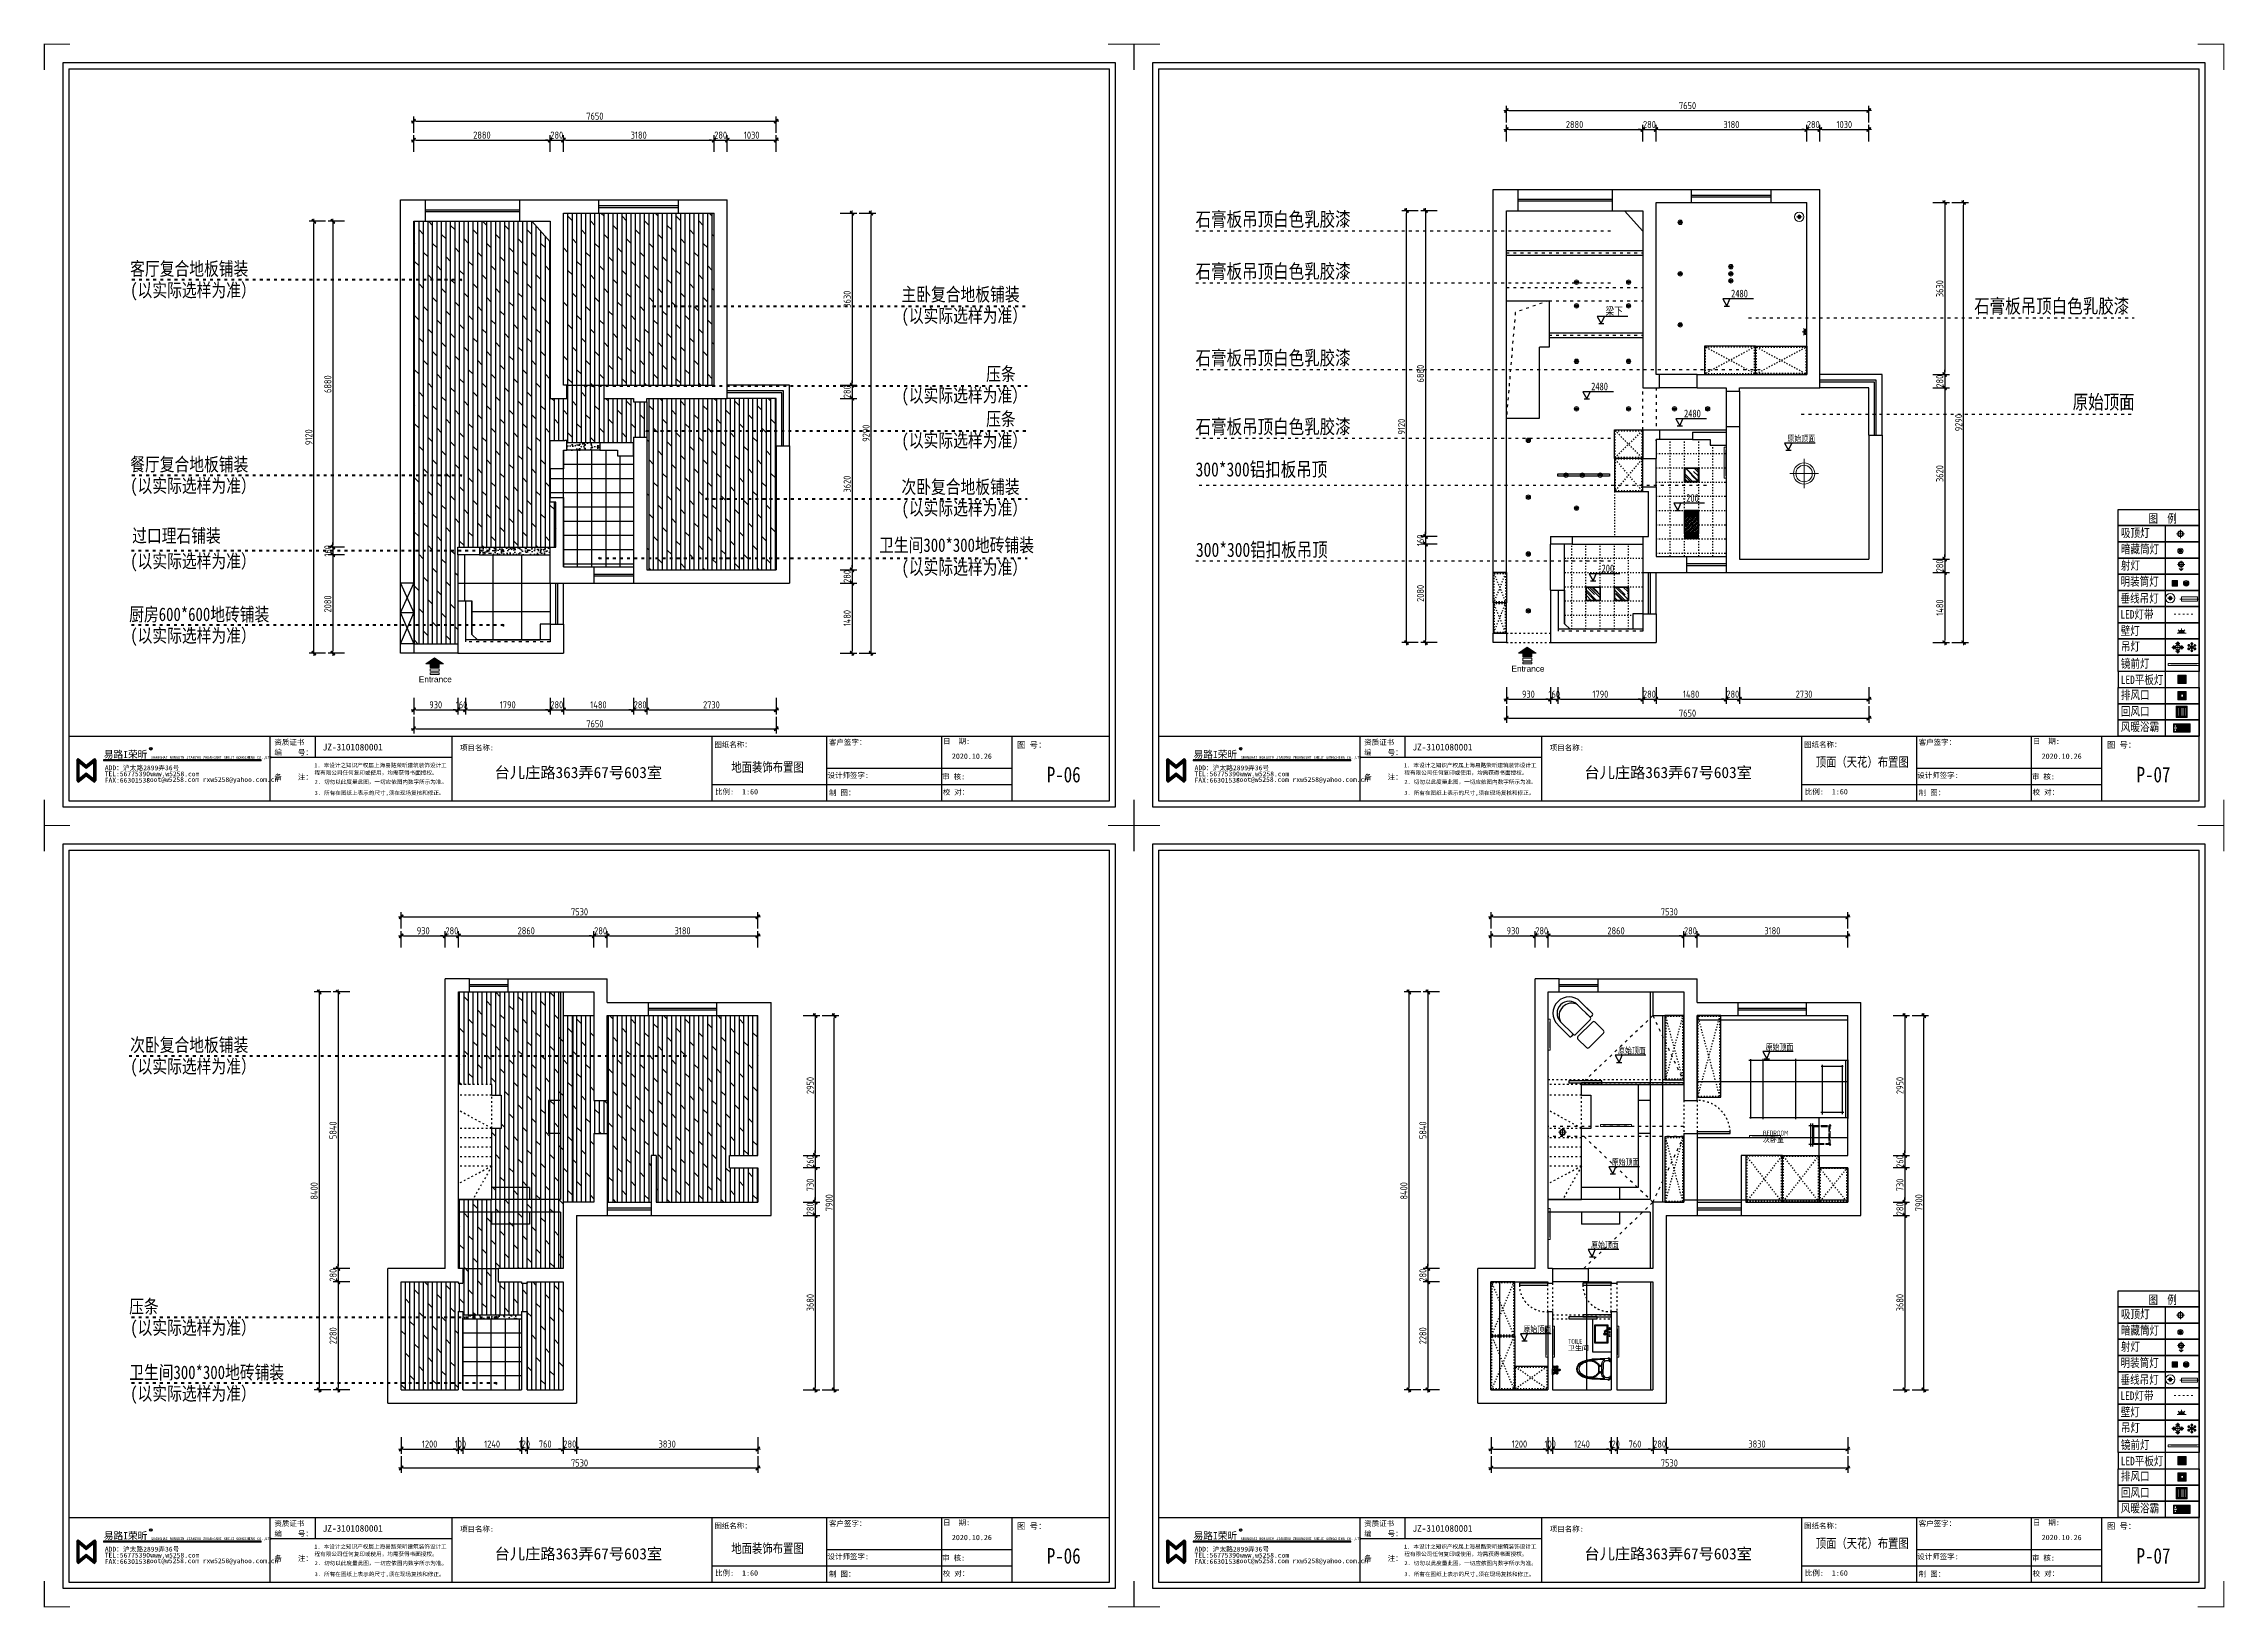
# Model space of a CAD drawing. Header units: millimetres. Extents: x -58733 to 427521, y -235734 to 553534.
# Drawn here: x 203893 to 249931, y -222214 to -189192 of the extents above; entities that cross this region are included whole.
import ezdxf

# ---------------------------------------------------------------- set-up
doc = ezdxf.new("R2010")
doc.units = ezdxf.units.MM
doc.linetypes.add('ACAD_ISO03W100', pattern=[30, 12, -18])
for name, color, linetype in [('00-墙体', 7, 'Continuous'), ('02-柜体（落地、到顶）', 1, 'Continuous'), ('02-洁具及配件（地平图显示）', 1, 'Continuous'), ('02-活动家具', 1, 'Continuous'), ('4平-文字', 7, 'Continuous'), ('E-立面活动家具', 1, 'Continuous'), ('ZL文字', 2, 'Continuous'), ('ZL窗户内线', 251, 'Continuous'), ('内部地坪填充色', 251, 'Continuous'), ('图框', 251, 'Continuous'), ('目录文字', 8, 'Continuous')]:
    doc.layers.add(name, color=color, linetype=linetype)
for name, color, linetype, lineweight in [('0－图框', 8, 'Continuous', 0), ('3.（平）顶-灯具', 1, 'Continuous', 5), ('P★10 文字说明', 32, 'Continuous', 0), ('P－墙体', 255, 'Continuous', 15), ('墙体', 7, 'Continuous', 30), ('顶-灯具', 1, 'Continuous', 5)]:
    doc.layers.add(name, color=color, linetype=linetype, lineweight=lineweight)
doc.styles.add('-仿宋_GB2312', font='simsun.ttc', dxfattribs={"width": 0.8})
doc.styles.add('-宋体', font='')
doc.styles.add('CCD_DIM', font='ARCHS.SHX')
doc.styles.get("Standard").update_dxf_attribs({"font": 'simsun.ttc'})
doc.styles.add('YQ_DIM', font='SUPEROS.SHX', dxfattribs={"width": 0.8, "bigfont": 'HZDX.SHX'})
doc.styles.add('宋体', font='simsun.ttc', dxfattribs={"height": 120})
doc.styles.add('编号', font='ARCHSTYL.SHX', dxfattribs={"width": 0.8})
doc.styles.add('英文', font='simhei.ttf')
doc.styles.add('黑体', font='simhei.ttf')
doc.styles.get('-宋体').set_extended_font_data('SimSun')
doc.dimstyles.new('布丁丁', dxfattribs={"dimtxt": 130, "dimasz": 25, "dimexe": 1, "dimexo": 1, "dimgap": 0.5, "dimtad": 1, "dimdec": 0, "dimrnd": 5, "dimdsep": 46, "dimtxsty": '-宋体', "dimblk": 'ARCHTICK', "dimcen": 0.5, "dimdle": 1, "dimclrd": 251, "dimclre": 252, "dimclrt": 50, "dimadec": 0, "dimazin": 0, "dimtfac": 1, "dimtdec": 0, "dimtix": 1, "dimtmove": 2, "dimatfit": 3, "dimldrblk": 'DOT', "dimfxl": 80, "dimfxlon": 1, "dimlwd": -1, "dimlwe": -1, "dimarcsym": 0})
doc.dimstyles.new('海龍1：50', dxfattribs={"dimscale": 50, "dimtxt": 3, "dimasz": 1, "dimexe": 2, "dimexo": 2, "dimgap": 0.6, "dimtad": 1, "dimdec": 0, "dimrnd": 5, "dimdsep": 46, "dimtxsty": 'CCD_DIM', "dimblk": 'WS-cj', "dimcen": 1, "dimclrd": 242, "dimclre": 242, "dimclrt": 2, "dimadec": 0, "dimazin": 2, "dimtfac": 1, "dimtdec": 0, "dimtix": 1, "dimtmove": 2, "dimatfit": 3, "dimldrblk": 'CCD_Leader_Arrow', "dimfxl": 5, "dimfxlon": 1, "dimtolj": 1, "dimarcsym": 0})
pattern_1 = [(270, (250108.46, -107971.71), (95.25, -3e-13), []), (315, (250108.46, -107971.7), (190.4999, 190.4999), [134.7038, -269.4077])]

msp = doc.modelspace()

# ---------------------------------------------------------------- texts
at = {"layer": 'ZL文字', "color": 4, "style": '-仿宋_GB2312', "width": 0.8}
for s, height, p in [('梁下', 162.84, (236867.4, -194921.4)), ('2480', 162.84, (239517.7, -194550.3)), ('2480', 162.84, (236563.8, -196512.8)), ('2480', 162.84, (238524, -197083.4)), ('原始顶面', 130.27, (240708.3, -197594.1)), ('-200', 162.84, (238481.4, -198867.2)), ('-200', 162.84, (236694.7, -200355.9))]:
    msp.add_text(s, height=height, dxfattribs=at).set_placement(p)
at = {"layer": '目录文字', "style": '-仿宋_GB2312', "width": 0.8}
for p in [(248327.3, -199311.4), (248327.3, -215809.2)]:
    msp.add_text('图  例', height=180.35, dxfattribs=at).set_placement(p)
at = {"layer": '目录文字', "style": '-仿宋_GB2312'}
for s, insert, char_height, width, attachment_point in [('{\\fSimSun|b1|i0|c134|p2;\\C0;石膏板吊顶白色乳胶漆}', (228212.1, -192751.6), 300, 4129.656, 1), ('{\\fSimSun|b1|i0|c134|p2;\\C0;客厅复合地板铺装}', (205720.9, -193802.9), 285.714, 4129.656, 1), ('{\\fSimSun|b1|i0|c134|p2;\\C0;石膏板吊顶白色乳胶漆}', (228212.1, -193850.8), 300, 4129.656, 1), ('{\\fSimSun|b1|i0|c134|p2;\\C0;(以实际选样为准\\fSimSun|b0|i0|c134|p2;）}', (205721.5, -194255.8), 285.714, 4129.656, 1), ('{\\fSimSun|b1|i0|c134|p2;\\C0;主卧复合地板铺装}', (222003.2, -194343.9), 285.714, 4129.656, 1), ('{\\fSimSun|b1|i0|c134|p2;\\C0;石膏板吊顶白色乳胶漆}', (247922.9, -194583.9), 300, 4129.656, 3), ('{\\fSimSun|b1|i0|c134|p2;\\C0;(以实际选样为准\\fSimSun|b0|i0|c134|p2;）}', (222003.7, -194796.7), 285.714, 4129.656, 1), ('{\\fSimSun|b1|i0|c134|p2;\\C0;石膏板吊顶白色乳胶漆}', (228212.1, -195679.9), 300, 4129.656, 1), ('{\\fSimSun|b1|i0|c134|p2;\\C0;压条}', (223790.8, -196024.8), 285.714, 4129.656, 1), ('{\\fSimSun|b1|i0|c134|p2;\\C0;(以实际选样为准\\fSimSun|b0|i0|c134|p2;）}', (222003.7, -196477.7), 285.714, 4129.656, 1), ('{\\fSimSun|b1|i0|c134|p2;\\C0;原始顶面}', (246727.9, -196608.8), 300, 4886.93, 1), ('{\\fSimSun|b1|i0|c134|p2;\\C0;压条}', (223790.8, -196976.3), 285.714, 4129.656, 1), ('{\\fSimSun|b1|i0|c134|p2;\\C0;(以实际选样为准\\fSimSun|b0|i0|c134|p2;）}', (222003.7, -197429.2), 285.714, 4129.656, 1), ('{\\fSimSun|b1|i0|c134|p2;\\C0;石膏板吊顶白色乳胶漆}', (228212.1, -197130.6), 300, 4129.656, 1), ('{\\fSimSun|b1|i0|c134|p2;\\C0;餐厅复合地板铺装}', (205720.9, -197933.2), 285.714, 4129.656, 1), ('{\\fSimSun|b1|i0|c134|p2;\\C0;(以实际选样为准\\fSimSun|b0|i0|c134|p2;）}', (205721.5, -198386.1), 285.714, 4129.656, 1), ('{\\fSimSun|b1|i0|c134|p2;\\C0;次卧复合地板铺装}', (222003.2, -198409.3), 285.714, 4129.656, 1), ('{\\fSimSun|b1|i0|c134|p2;\\C0;300*300铝扣板吊顶}', (228212.1, -198033.1), 300, 4129.656, 1), ('{\\fSimSun|b1|i0|c134|p2;\\C0;(以实际选样为准\\fSimSun|b0|i0|c134|p2;）}', (222003.7, -198862.2), 285.714, 4129.656, 1), ('{\\fSimSun|b1|i0|c134|p2;\\C0;过口理石铺装}', (205762.2, -199439.9), 285.714, 4129.656, 1), ('{\\fSimSun|b1|i0|c134|p2;\\C0;卫生间300*300地砖铺装}', (221530.7, -199638.7), 285.714, 4129.656, 1), ('{\\fSimSun|b1|i0|c134|p2;\\C0;300*300铝扣板吊顶}', (228222, -199730.6), 300, 4129.656, 1), ('{\\fSimSun|b1|i0|c134|p2;\\C0;(以实际选样为准\\fSimSun|b0|i0|c134|p2;）}', (205721.5, -199977.7), 285.714, 4129.656, 1), ('{\\fSimSun|b1|i0|c134|p2;\\C0;(以实际选样为准\\fSimSun|b0|i0|c134|p2;）}', (222003.7, -200116.4), 285.714, 4129.656, 1), ('{\\fSimSun|b1|i0|c134|p2;\\C0;厨房600*600地砖铺装}', (205699.4, -201099.8), 285.714, 4129.656, 1), ('{\\fSimSun|b1|i0|c134|p2;\\C0;(以实际选样为准\\fSimSun|b0|i0|c134|p2;）}', (205721.5, -201549.1), 285.714, 4129.656, 1), ('地面装饰布置图', (218411.3, -204369.5), 200, 2602.75, 1), ('顶面（天花）布置图', (241304.7, -204260.9), 200, 2602.75, 1), ('{\\fSimSun|b1|i0|c134|p2;\\C0;次卧复合地板铺装}', (205720.9, -210193.1), 285.714, 4129.656, 1), ('{\\fSimSun|b1|i0|c134|p2;\\C0;(以实际选样为准\\fSimSun|b0|i0|c134|p2;）}', (205721.5, -210645.9), 285.714, 4129.656, 1), ('{\\fSimSun|b1|i0|c134|p2;\\C0;压条}', (205699.4, -215714.7), 285.714, 4129.656, 1), ('{\\fSimSun|b1|i0|c134|p2;\\C0;(以实际选样为准\\fSimSun|b0|i0|c134|p2;）}', (205721.5, -216165.5), 285.714, 4129.656, 1), ('{\\fSimSun|b1|i0|c134|p2;\\C0;卫生间300*300地砖铺装}', (205699.5, -217106.8), 285.714, 4129.656, 1), ('{\\fSimSun|b1|i0|c134|p2;\\C0;(以实际选样为准\\fSimSun|b0|i0|c134|p2;）}', (205721.5, -217554.5), 285.714, 4129.656, 1), ('地面装饰布置图', (218411.3, -220867.3), 200, 2602.75, 1), ('顶面（天花）布置图', (241304.7, -220758.7), 200, 2602.75, 1)]:
    msp.add_mtext(s, dxfattribs=dict(at, insert=insert, char_height=char_height, width=width, attachment_point=attachment_point))
for s, insert, char_height, attachment_point in [('暗藏筒灯', (247746.8, -199877), 180.35, 4), ('吸顶灯', (247746.8, -199535.1), 180.35, 4), ('射灯', (247746.8, -200218.9), 180.35, 4), ('明装筒灯', (247738.5, -200561.2), 180.35, 4), ('垂线吊灯', (247738.5, -200916.8), 180.35, 4), ('LED灯带', (247738.5, -201254.5), 180.35, 4), ('壁灯', (247741.4, -201600.9), 180.35, 4), ('吊灯', (247745.1, -201931.4), 180.35, 4), ('镜前灯', (247745.1, -202294.5), 180.35, 4), ('LED平板灯', (247745.1, -202636.4), 180.35, 4), ('排风口', (247745.1, -202957.1), 180.35, 4), ('回风口', (247745.1, -203303), 180.35, 4), ('风暖浴霸', (247745.1, -203630.6), 180.35, 4), ('{\\fNSimSun|b0|i0|c134|p49;P-06}', (225071.4, -204463.5), 327.869, 1), ('{\\fNSimSun|b0|i0|c134|p49;P-07}', (248077.6, -204463.5), 327.869, 1), ('吸顶灯', (247746.8, -216032.8), 180.35, 4), ('暗藏筒灯', (247746.8, -216374.7), 180.35, 4), ('射灯', (247746.8, -216716.6), 180.35, 4), ('垂线吊灯', (247738.5, -217414.6), 180.35, 4), ('明装筒灯', (247738.5, -217058.9), 180.35, 4), ('LED灯带', (247738.5, -217752.3), 180.35, 4), ('壁灯', (247741.4, -218098.6), 180.35, 4), ('镜前灯', (247745.1, -218792.3), 180.35, 4), ('吊灯', (247745.1, -218429.2), 180.35, 4), ('LED平板灯', (247745.1, -219134.2), 180.35, 4), ('排风口', (247745.1, -219454.9), 180.35, 4), ('风暖浴霸', (247745.1, -220128.4), 180.35, 4), ('回风口', (247745.1, -219800.8), 180.35, 4), ('{\\fNSimSun|b0|i0|c134|p49;P-06}', (225071.4, -220961.2), 327.869, 1), ('{\\fNSimSun|b0|i0|c134|p49;P-07}', (248077.6, -220961.2), 327.869, 1)]:
    msp.add_mtext(s, dxfattribs=dict(at, insert=insert, char_height=char_height, attachment_point=attachment_point))

# ---------------------------------------------------------------- blocks, each defined once
blk = doc.blocks.new('图框1比60')
h = blk.add_hatch(color=8)
edge = h.paths.add_edge_path()
edge.add_ellipse((163710, 45505), major_axis=(-0.2, 29.4), ratio=1, start_angle=269.6878, end_angle=449.6878)
edge.add_ellipse((163710, 45505), major_axis=(-0.2, 29.4), ratio=1, start_angle=89.5622, end_angle=269.5622)
edge = h.paths.add_edge_path(flags=16)
edge.add_ellipse((163710, 45505), major_axis=(0, 24.9), ratio=1, start_angle=269.966, end_angle=449.966)
edge.add_ellipse((163710, 45505), major_axis=(0, 24.9), ratio=1, start_angle=89.8872, end_angle=269.8872)
h = blk.add_hatch(color=8)
h.paths.add_polyline_path([(162213, 45056), (162434, 45236), (162401, 45277), (162213, 45124), (162025, 45277), (161992, 45236)])
h.paths.add_polyline_path([(162213, 44882), (162401, 44729), (162434, 44770), (162213, 44950), (161992, 44770), (162025, 44729)])
h = blk.add_hatch(color=8)
h.paths.add_polyline_path([(162044, 45193), (161992, 45236), (161992, 44770), (162044, 44813)])
h.paths.add_polyline_path([(162434, 45236), (162381, 45193), (162381, 44813), (162434, 44770)])
blk.add_hatch(color=8).paths.add_polyline_path([(162610, 45245), (162610, 45227), (166263, 45227), (166263, 45245)])
at = {"layer": '目录文字'}
h = blk.add_hatch(color=8, dxfattribs=at)
edge = h.paths.add_edge_path()
edge.add_ellipse((163710, 45505), major_axis=(-0.2, 29.4), ratio=1, start_angle=89.5622, end_angle=269.5622)
edge.add_ellipse((163710, 45505), major_axis=(-0.2, 29.4), ratio=1, start_angle=269.6621, end_angle=449.6621)
edge = h.paths.add_edge_path(flags=16)
edge.add_ellipse((163710, 45505), major_axis=(0, 24.9), ratio=1, start_angle=90.0288, end_angle=270.0288, ccw=False)
edge.add_ellipse((163710, 45505), major_axis=(0, 24.9), ratio=1, start_angle=-89.8872, end_angle=90.1128, ccw=False)
h.paths.add_polyline_path([(163689, 45539), (163733, 45539), (163733, 45472), (163689, 45472)], flags=9)
at = {"color": 8}
for p, q in [((176692, 45797), (176692, 44297)), ((161992, 45236), (162025, 45277)), ((161992, 45236), (161992, 44770)), ((161992, 45236), (162213, 45056)), ((161992, 44770), (162213, 44950)), ((162025, 45277), (162213, 45124)), ((162044, 45193), (162044, 44813)), ((162213, 45124), (162401, 45277)), ((162213, 45056), (162434, 45236)), ((162213, 44950), (162434, 44770)), ((162381, 45193), (162381, 44813)), ((162401, 45277), (162434, 45236)), ((162434, 45236), (162434, 44770)), ((166263, 45245), (162610, 45245)), ((166263, 45227), (162610, 45227)), ((166263, 45227), (166263, 45245)), ((161992, 44770), (162025, 44729)), ((162025, 44729), (162213, 44882)), ((162213, 44882), (162401, 44729)), ((162401, 44729), (162434, 44770))]:
    blk.add_line(p, q, dxfattribs=at)
blk.add_ellipse((163710, 45505, 0), major_axis=(0.1, 29.4), ratio=1, start_param=1.575118209033049, end_param=7.858303516212636, dxfattribs=at)
at = {"layer": '图框', "color": 121}
for p, q in [((161670, 61389), (161670, 44157)), ((186038, 61389), (161670, 61389)), ((186038, 44157), (186038, 61389)), ((161670, 44157), (186038, 44157))]:
    blk.add_line(p, q, dxfattribs=at)
at = {"layer": '图框', "color": 8}
for p, q in [((161809, 61249), (161809, 44297)), ((161809, 61249), (161809, 45797)), ((161809, 61249), (185898, 61249)), ((185898, 44297), (185898, 61249)), ((185898, 45797), (185898, 61249)), ((161809, 45797), (185898, 45797)), ((161809, 45797), (185898, 45797)), ((166465, 45797), (166465, 44297)), ((167511, 45797), (167511, 45305)), ((170675, 45797), (170675, 44297)), ((176692, 45797), (176692, 44297)), ((179360, 44297), (179360, 45797)), ((182010, 45797), (182010, 44297)), ((183644, 44297), (183644, 45797)), ((170675, 45305), (166465, 45305)), ((182010, 45047), (179360, 45047)), ((183644, 45047), (182010, 45047)), ((179360, 44672), (176692, 44672)), ((182010, 44672), (179360, 44672)), ((183644, 44672), (182010, 44672)), ((161809, 44297), (185898, 44297))]:
    blk.add_line(p, q, dxfattribs=at)
at = {"layer": '图框', "color": 121, "const_width": 28.3}
for points in [[(161841, 61818), (161241, 61818), (161241, 61217)], [(185866, 61818), (186467, 61818), (186467, 61217)], [(161841, 43728), (161241, 43728), (161241, 44329)], [(185866, 43728), (186467, 43728), (186467, 44329)]]:
    blk.add_lwpolyline(points, dxfattribs=at)
at = {"layer": '目录文字', "color": 8}
blk.add_line((162610, 45245), (162610, 45227), dxfattribs=at)
blk.add_ellipse((163710, 45505, 0), major_axis=(0.4, 24.9), ratio=1, start_param=1.571448490114663, end_param=7.854633797294249, dxfattribs=at)
for s, height, style, width, p in [('易路I荣昕', 164.1, '黑体', 0.999898, (162621, 45292)), ('R', 44.9, 'YQ_DIM', 0.8, (163698, 45483, 0)), ('编    号：', 123.8, '宋体', 0.999898, (166569, 45359)), ('资质证书', 123.8, '宋体', 0.999898, (166569, 45595)), ('项目名称:', 123.3, '黑体', 0.999898, (170866, 45468)), ('图纸名称：', 123.3, '黑体', 0.999898, (176753, 45540)), ('客户签字：', 123.8, '宋体', 0.999898, (179405, 45596)), ('日  期:', 123.8, '宋体', 0.999898, (182048, 45618)), ('图 号：', 139.1, '宋体', 0.999898, (183761, 45526)), ('TEL:56775390', 111.72, '英文', 0.999898, (162641, 44867)), ('ADD：沪太路2899弄36号', 111.72, '英文', 0.999898, (162644, 45007)), ('www.w5258.com', 111.72, '英文', 0.999898, (163695, 44867)), ('SHANGHAI RONGXIN JIANZHU ZHUANGSHI SHEJI GONGCHENG CO.,LTD', 61.54, '英文', 0.999898, (163713, 45273)), ('备    注：', 123.8, '宋体', 0.999898, (166569, 44788)), ('1. 本设计之知识产权属上海易路荣昕建筑装饰设计工', 92.51, '黑体', 0.999898, (167491, 45076)), ('程有限公司任何复印或使用，均需获得书面授权。', 92.51, '黑体', 0.999898, (167498, 44904)), ('台儿庄路363弄67号603室', 258.72, '宋体', 0.999898, (171666, 44826)), ('设计师签字:', 123.8, '宋体', 0.999898, (179372, 44829)), ('审 核:', 123.8, '宋体', 0.999898, (182025, 44798)), ('2020.10.26', 123.8, '宋体', 0.999898, (182251, 45272)), ('FAX:66301538', 111.72, '英文', 0.999898, (162642, 44721)), ('root@w5258.com rxw5258@yahoo.com.cn', 111.72, '英文', 0.999898, (163600, 44737)), ('3. 所有在图纸上表示的尺寸,须在现场复核和修正。', 92.51, '黑体', 0.999898, (167500, 44438)), ('2. 切勿以此度量此图，一切应依图内数字所示为准。', 92.51, '黑体', 0.999898, (167500, 44693)), ('比例:  1:60', 123.8, '宋体', 0.999898, (176769, 44448)), ('制 图：', 123.8, '宋体', 0.999898, (179407, 44425)), ('校 对：', 123.8, '宋体', 0.999898, (182041, 44438))]:
    blk.add_text(s, height=height, dxfattribs=dict(at, style=style, width=width)).set_placement(p)
at = {"layer": '目录文字', "width": 1}
blk.add_text('JZ-3101080001', height=157.18, dxfattribs=at).set_placement((167687, 45465))
blk = doc.blocks.new('A$C79D64CA1')
at = {"layer": '0－图框'}
blk.add_hatch(color=6, dxfattribs=at).paths.add_polyline_path([(378, 227), (284, 227), (284, 151), (95, 151), (95, 227), (0, 227), (189, 353)])
at = {"layer": '0－图框', "color": 6}
for p, q in [((189, 353), (0, 227)), ((95, 227), (0, 227)), ((378, 227), (189, 353)), ((378, 227), (284, 227))]:
    blk.add_line(p, q, dxfattribs=at)
blk.add_lwpolyline([(95, 227), (95, 151), (284, 151), (284, 227)], dxfattribs=at)
for points in [[(284, 120), (95, 120), (95, 69), (284, 69)], [(284, 38), (95, 38), (95, 0), (284, 0)]]:
    blk.add_lwpolyline(points, close=True, dxfattribs=at)
blk = doc.blocks.new('gsdfgfsdg')
at = {"layer": '0－图框', "color": 7, "xscale": -1, "rotation": 270}
blk.add_blockref('A$C79D64CA1', (-31077, -43831), dxfattribs=at)
at = {"layer": '0－图框', "color": 7, "insert": (-31178, -43656), "char_height": 125, "width": 1449.58, "attachment_point": 5, "rotation": 270}
blk.add_mtext('{\\fArial|b0|i0|c0|p32;Entrance}', dxfattribs=at)
blk = doc.blocks.new('WS-cj')
blk.add_hatch(color=1).paths.add_polyline_path([(0.59, 0.82), (-0.82, -0.59), (-0.59, -0.82), (0.82, 0.59)])
at = {"color": 1, "linetype": 'ByBlock', "lineweight": 0}
for p, q in [((-1.1, 0), (0, 0)), ((0, 0), (1.1, 0))]:
    blk.add_line(p, q, dxfattribs=at)
at = {"color": 1}
blk.add_lwpolyline([(0.59, 0.82), (-0.82, -0.59), (-0.59, -0.82), (0.82, 0.59)], close=True, dxfattribs=at)
blk = doc.blocks.new('*D848')
at = {"color": 242, "lineweight": -2}
for p, q in [((211706, -191479), (211706, -191129)), ((211756, -191229), (214536, -191229)), ((214586, -191479), (214586, -191129))]:
    blk.add_line(p, q, dxfattribs=at)
at = {"layer": 'Defpoints', "color": 0}
for p in [(214586, -191229), (211706, -191629), (214586, -191629)]:
    blk.add_point(p, dxfattribs=at)
at = {"color": 242, "lineweight": -2, "xscale": 50, "yscale": 50, "zscale": 50, "rotation": 180}
blk.add_blockref('WS-cj', (211706, -191229), dxfattribs=at)
at = {"color": 242, "lineweight": -2, "xscale": 50, "yscale": 50, "zscale": 50}
blk.add_blockref('WS-cj', (214586, -191229), dxfattribs=at)
at = {"color": 2, "insert": (213146, -191124), "char_height": 150, "attachment_point": 5, "style": 'CCD_DIM'}
blk.add_mtext('\\A1;2880', dxfattribs=at)
blk = doc.blocks.new('CCD_Leader_Arrow')
at = {"color": 1, "linetype": 'ByBlock'}
blk.add_line((0, 0), (-1, 0), dxfattribs=at)
for points in [[(-0.86, 0.67), (-0.6, 0.85), (-0.24, 0), (0, 0)], [(-0.86, -0.67), (-0.6, -0.85), (-0.24, 0), (0, 0)]]:
    blk.add_solid(points, dxfattribs=at)
blk = doc.blocks.new('*D849')
at = {"color": 242, "lineweight": -2}
for p, q in [((214536, -191229), (214486, -191229)), ((214586, -191479), (214586, -191129)), ((214586, -191229), (214866, -191229)), ((214866, -191479), (214866, -191129)), ((214916, -191229), (214966, -191229))]:
    blk.add_line(p, q, dxfattribs=at)
at = {"layer": 'Defpoints', "color": 0}
for p in [(214866, -191229), (214586, -191629), (214866, -191629)]:
    blk.add_point(p, dxfattribs=at)
at = {"color": 242, "lineweight": -2, "xscale": 50, "yscale": 50, "zscale": 50}
blk.add_blockref('WS-cj', (214586, -191229), dxfattribs=at)
at = {"color": 242, "lineweight": -2, "xscale": 50, "yscale": 50, "zscale": 50, "rotation": 180}
blk.add_blockref('WS-cj', (214866, -191229), dxfattribs=at)
at = {"color": 2, "insert": (214726, -191124), "char_height": 150, "attachment_point": 5, "style": 'CCD_DIM'}
blk.add_mtext('\\A1;280', dxfattribs=at)
blk = doc.blocks.new('*D850')
at = {"color": 242, "lineweight": -2}
for p, q in [((214866, -191479), (214866, -191129)), ((214916, -191229), (217996, -191229)), ((218046, -191479), (218046, -191129))]:
    blk.add_line(p, q, dxfattribs=at)
at = {"layer": 'Defpoints', "color": 0}
for p in [(218046, -191229), (214866, -191629), (218046, -191629)]:
    blk.add_point(p, dxfattribs=at)
at = {"color": 242, "lineweight": -2, "xscale": 50, "yscale": 50, "zscale": 50, "rotation": 180}
blk.add_blockref('WS-cj', (214866, -191229), dxfattribs=at)
at = {"color": 242, "lineweight": -2, "xscale": 50, "yscale": 50, "zscale": 50}
blk.add_blockref('WS-cj', (218046, -191229), dxfattribs=at)
at = {"color": 2, "insert": (216456, -191124), "char_height": 150, "attachment_point": 5, "style": 'CCD_DIM'}
blk.add_mtext('\\A1;3180', dxfattribs=at)
blk = doc.blocks.new('*D851')
at = {"color": 242, "lineweight": -2}
for p, q in [((217996, -191229), (217946, -191229)), ((218046, -191479), (218046, -191129)), ((218046, -191229), (218326, -191229)), ((218326, -191479), (218326, -191129)), ((218376, -191229), (218426, -191229))]:
    blk.add_line(p, q, dxfattribs=at)
at = {"layer": 'Defpoints', "color": 0}
for p in [(218326, -191229), (218046, -191629), (218326, -191629)]:
    blk.add_point(p, dxfattribs=at)
at = {"color": 242, "lineweight": -2, "xscale": 50, "yscale": 50, "zscale": 50}
blk.add_blockref('WS-cj', (218046, -191229), dxfattribs=at)
at = {"color": 242, "lineweight": -2, "xscale": 50, "yscale": 50, "zscale": 50, "rotation": 180}
blk.add_blockref('WS-cj', (218326, -191229), dxfattribs=at)
at = {"color": 2, "insert": (218186, -191124), "char_height": 150, "attachment_point": 5, "style": 'CCD_DIM'}
blk.add_mtext('\\A1;280', dxfattribs=at)
blk = doc.blocks.new('*D852')
at = {"color": 242, "lineweight": -2}
for p, q in [((218326, -191479), (218326, -191129)), ((218376, -191229), (219306, -191229)), ((219356, -191479), (219356, -191129))]:
    blk.add_line(p, q, dxfattribs=at)
at = {"layer": 'Defpoints', "color": 0}
for p in [(219356, -191229), (218326, -191629), (219356, -191629)]:
    blk.add_point(p, dxfattribs=at)
at = {"color": 242, "lineweight": -2, "xscale": 50, "yscale": 50, "zscale": 50, "rotation": 180}
blk.add_blockref('WS-cj', (218326, -191229), dxfattribs=at)
at = {"color": 242, "lineweight": -2, "xscale": 50, "yscale": 50, "zscale": 50}
blk.add_blockref('WS-cj', (219356, -191229), dxfattribs=at)
at = {"color": 2, "insert": (218841, -191124), "char_height": 150, "attachment_point": 5, "style": 'CCD_DIM'}
blk.add_mtext('\\A1;1030', dxfattribs=at)
blk = doc.blocks.new('*D853')
at = {"color": 242, "lineweight": -2}
for p, q in [((211706, -191079), (211706, -190729)), ((211756, -190829), (219306, -190829)), ((219356, -191079), (219356, -190729))]:
    blk.add_line(p, q, dxfattribs=at)
at = {"layer": 'Defpoints', "color": 0}
for p in [(219356, -190829), (211706, -191629), (219356, -191629)]:
    blk.add_point(p, dxfattribs=at)
at = {"color": 242, "lineweight": -2, "xscale": 50, "yscale": 50, "zscale": 50, "rotation": 180}
blk.add_blockref('WS-cj', (211706, -190829), dxfattribs=at)
at = {"color": 242, "lineweight": -2, "xscale": 50, "yscale": 50, "zscale": 50}
blk.add_blockref('WS-cj', (219356, -190829), dxfattribs=at)
at = {"color": 2, "insert": (215531, -190724), "char_height": 150, "attachment_point": 5, "style": 'CCD_DIM'}
blk.add_mtext('\\A1;7650', dxfattribs=at)
blk = doc.blocks.new('*D854')
at = {"color": 242, "lineweight": -2}
for p, q in [((211706, -203009), (211706, -203359)), ((212636, -203009), (212636, -203359)), ((211756, -203259), (212586, -203259))]:
    blk.add_line(p, q, dxfattribs=at)
at = {"layer": 'Defpoints', "color": 0}
for p in [(211706, -202859), (212636, -202859), (212636, -203259)]:
    blk.add_point(p, dxfattribs=at)
at = {"color": 242, "lineweight": -2, "xscale": 50, "yscale": 50, "zscale": 50, "rotation": 180}
blk.add_blockref('WS-cj', (211706, -203259), dxfattribs=at)
at = {"color": 242, "lineweight": -2, "xscale": 50, "yscale": 50, "zscale": 50}
blk.add_blockref('WS-cj', (212636, -203259), dxfattribs=at)
at = {"color": 2, "insert": (212171, -203154), "char_height": 150, "attachment_point": 5, "style": 'CCD_DIM'}
blk.add_mtext('\\A1;930', dxfattribs=at)
blk = doc.blocks.new('*D855')
at = {"color": 242, "lineweight": -2}
for p, q in [((212636, -203009), (212636, -203359)), ((212796, -203009), (212796, -203359)), ((212586, -203259), (212536, -203259)), ((212636, -203259), (212796, -203259)), ((212846, -203259), (212896, -203259))]:
    blk.add_line(p, q, dxfattribs=at)
at = {"layer": 'Defpoints', "color": 0}
for p in [(212636, -202859), (212796, -202859), (212796, -203259)]:
    blk.add_point(p, dxfattribs=at)
at = {"color": 242, "lineweight": -2, "xscale": 50, "yscale": 50, "zscale": 50}
blk.add_blockref('WS-cj', (212636, -203259), dxfattribs=at)
at = {"color": 242, "lineweight": -2, "xscale": 50, "yscale": 50, "zscale": 50, "rotation": 180}
blk.add_blockref('WS-cj', (212796, -203259), dxfattribs=at)
at = {"color": 2, "insert": (212716, -203154), "char_height": 150, "attachment_point": 5, "style": 'CCD_DIM'}
blk.add_mtext('\\A1;160', dxfattribs=at)
blk = doc.blocks.new('*D856')
at = {"color": 242, "lineweight": -2}
for p, q in [((212796, -203009), (212796, -203359)), ((214586, -203009), (214586, -203359)), ((212846, -203259), (214536, -203259))]:
    blk.add_line(p, q, dxfattribs=at)
at = {"layer": 'Defpoints', "color": 0}
for p in [(212796, -202859), (214586, -202859), (214586, -203259)]:
    blk.add_point(p, dxfattribs=at)
at = {"color": 242, "lineweight": -2, "xscale": 50, "yscale": 50, "zscale": 50, "rotation": 180}
blk.add_blockref('WS-cj', (212796, -203259), dxfattribs=at)
at = {"color": 242, "lineweight": -2, "xscale": 50, "yscale": 50, "zscale": 50}
blk.add_blockref('WS-cj', (214586, -203259), dxfattribs=at)
at = {"color": 2, "insert": (213691, -203154), "char_height": 150, "attachment_point": 5, "style": 'CCD_DIM'}
blk.add_mtext('\\A1;1790', dxfattribs=at)
blk = doc.blocks.new('*D857')
at = {"color": 242, "lineweight": -2}
for p, q in [((214586, -203009), (214586, -203359)), ((214866, -203009), (214866, -203359)), ((214536, -203259), (214486, -203259)), ((214586, -203259), (214866, -203259)), ((214916, -203259), (214966, -203259))]:
    blk.add_line(p, q, dxfattribs=at)
at = {"layer": 'Defpoints', "color": 0}
for p in [(214586, -202859), (214866, -202859), (214866, -203259)]:
    blk.add_point(p, dxfattribs=at)
at = {"color": 242, "lineweight": -2, "xscale": 50, "yscale": 50, "zscale": 50}
blk.add_blockref('WS-cj', (214586, -203259), dxfattribs=at)
at = {"color": 242, "lineweight": -2, "xscale": 50, "yscale": 50, "zscale": 50, "rotation": 180}
blk.add_blockref('WS-cj', (214866, -203259), dxfattribs=at)
at = {"color": 2, "insert": (214726, -203154), "char_height": 150, "attachment_point": 5, "style": 'CCD_DIM'}
blk.add_mtext('\\A1;280', dxfattribs=at)
blk = doc.blocks.new('*D858')
at = {"color": 242, "lineweight": -2}
for p, q in [((214866, -203009), (214866, -203359)), ((216346, -203009), (216346, -203359)), ((214916, -203259), (216296, -203259))]:
    blk.add_line(p, q, dxfattribs=at)
at = {"layer": 'Defpoints', "color": 0}
for p in [(214866, -202859), (216346, -202859), (216346, -203259)]:
    blk.add_point(p, dxfattribs=at)
at = {"color": 242, "lineweight": -2, "xscale": 50, "yscale": 50, "zscale": 50, "rotation": 180}
blk.add_blockref('WS-cj', (214866, -203259), dxfattribs=at)
at = {"color": 242, "lineweight": -2, "xscale": 50, "yscale": 50, "zscale": 50}
blk.add_blockref('WS-cj', (216346, -203259), dxfattribs=at)
at = {"color": 2, "insert": (215606, -203154), "char_height": 150, "attachment_point": 5, "style": 'CCD_DIM'}
blk.add_mtext('\\A1;1480', dxfattribs=at)
blk = doc.blocks.new('*D859')
at = {"color": 242, "lineweight": -2}
for p, q in [((216346, -203009), (216346, -203359)), ((216626, -203009), (216626, -203359)), ((216296, -203259), (216246, -203259)), ((216346, -203259), (216626, -203259)), ((216676, -203259), (216726, -203259))]:
    blk.add_line(p, q, dxfattribs=at)
at = {"layer": 'Defpoints', "color": 0}
for p in [(216346, -202859), (216626, -202859), (216626, -203259)]:
    blk.add_point(p, dxfattribs=at)
at = {"color": 242, "lineweight": -2, "xscale": 50, "yscale": 50, "zscale": 50}
blk.add_blockref('WS-cj', (216346, -203259), dxfattribs=at)
at = {"color": 242, "lineweight": -2, "xscale": 50, "yscale": 50, "zscale": 50, "rotation": 180}
blk.add_blockref('WS-cj', (216626, -203259), dxfattribs=at)
at = {"color": 2, "insert": (216486, -203154), "char_height": 150, "attachment_point": 5, "style": 'CCD_DIM'}
blk.add_mtext('\\A1;280', dxfattribs=at)
blk = doc.blocks.new('*D860')
at = {"color": 242, "lineweight": -2}
for p, q in [((216626, -203009), (216626, -203359)), ((219356, -203009), (219356, -203359)), ((216676, -203259), (219306, -203259))]:
    blk.add_line(p, q, dxfattribs=at)
at = {"layer": 'Defpoints', "color": 0}
for p in [(216626, -202859), (219356, -202859), (219356, -203259)]:
    blk.add_point(p, dxfattribs=at)
at = {"color": 242, "lineweight": -2, "xscale": 50, "yscale": 50, "zscale": 50, "rotation": 180}
blk.add_blockref('WS-cj', (216626, -203259), dxfattribs=at)
at = {"color": 242, "lineweight": -2, "xscale": 50, "yscale": 50, "zscale": 50}
blk.add_blockref('WS-cj', (219356, -203259), dxfattribs=at)
at = {"color": 2, "insert": (217991, -203154), "char_height": 150, "attachment_point": 5, "style": 'CCD_DIM'}
blk.add_mtext('\\A1;2730', dxfattribs=at)
blk = doc.blocks.new('*D861')
at = {"color": 242, "lineweight": -2}
for p, q in [((211706, -203409), (211706, -203759)), ((219356, -203409), (219356, -203759)), ((211756, -203659), (219306, -203659))]:
    blk.add_line(p, q, dxfattribs=at)
at = {"layer": 'Defpoints', "color": 0}
for p in [(211706, -202859), (219356, -202859), (219356, -203659)]:
    blk.add_point(p, dxfattribs=at)
at = {"color": 242, "lineweight": -2, "xscale": 50, "yscale": 50, "zscale": 50, "rotation": 180}
blk.add_blockref('WS-cj', (211706, -203659), dxfattribs=at)
at = {"color": 242, "lineweight": -2, "xscale": 50, "yscale": 50, "zscale": 50}
blk.add_blockref('WS-cj', (219356, -203659), dxfattribs=at)
at = {"color": 2, "insert": (215531, -203554), "char_height": 150, "attachment_point": 5, "style": 'CCD_DIM'}
blk.add_mtext('\\A1;7650', dxfattribs=at)
blk = doc.blocks.new('*D862')
at = {"color": 242, "lineweight": -2}
for p, q in [((210247, -192944), (209897, -192944)), ((209997, -192994), (209997, -199774)), ((210247, -199824), (209897, -199824))]:
    blk.add_line(p, q, dxfattribs=at)
at = {"layer": 'Defpoints', "color": 0}
for p in [(210397, -192944), (209997, -199824), (210397, -199824)]:
    blk.add_point(p, dxfattribs=at)
at = {"color": 242, "lineweight": -2, "xscale": 50, "yscale": 50, "zscale": 50}
for p, rotation in [((209997, -192944), 90), ((209997, -199824), 270)]:
    blk.add_blockref('WS-cj', p, dxfattribs=dict(at, rotation=rotation))
at = {"color": 2, "insert": (209892, -196384), "char_height": 150, "attachment_point": 5, "rotation": 90, "style": 'CCD_DIM'}
blk.add_mtext('\\A1;6880', dxfattribs=at)
blk = doc.blocks.new('*D863')
at = {"color": 242, "lineweight": -2}
for p, q in [((209997, -199774), (209997, -199724)), ((210247, -199824), (209897, -199824)), ((210247, -199984), (209897, -199984)), ((209997, -199824), (209997, -199984)), ((209997, -200034), (209997, -200084))]:
    blk.add_line(p, q, dxfattribs=at)
at = {"layer": 'Defpoints', "color": 0}
for p in [(209997, -199984), (210397, -199824), (210397, -199984)]:
    blk.add_point(p, dxfattribs=at)
at = {"color": 242, "lineweight": -2, "xscale": 50, "yscale": 50, "zscale": 50}
for p, rotation in [((209997, -199824), 270), ((209997, -199984), 90)]:
    blk.add_blockref('WS-cj', p, dxfattribs=dict(at, rotation=rotation))
at = {"color": 2, "insert": (209892, -199904), "char_height": 150, "attachment_point": 5, "rotation": 90, "style": 'CCD_DIM'}
blk.add_mtext('\\A1;160', dxfattribs=at)
blk = doc.blocks.new('*D864')
at = {"color": 242, "lineweight": -2}
for p, q in [((210247, -199984), (209897, -199984)), ((209997, -200034), (209997, -202014)), ((210247, -202064), (209897, -202064))]:
    blk.add_line(p, q, dxfattribs=at)
at = {"layer": 'Defpoints', "color": 0}
for p in [(210397, -199984), (209997, -202064), (210397, -202064)]:
    blk.add_point(p, dxfattribs=at)
at = {"color": 242, "lineweight": -2, "xscale": 50, "yscale": 50, "zscale": 50}
for p, rotation in [((209997, -199984), 90), ((209997, -202064), 270)]:
    blk.add_blockref('WS-cj', p, dxfattribs=dict(at, rotation=rotation))
at = {"color": 2, "insert": (209892, -201024), "char_height": 150, "attachment_point": 5, "rotation": 90, "style": 'CCD_DIM'}
blk.add_mtext('\\A1;2080', dxfattribs=at)
blk = doc.blocks.new('*D865')
at = {"color": 242, "lineweight": -2}
for p, q in [((209847, -192944), (209497, -192944)), ((209597, -202014), (209597, -192994)), ((209847, -202064), (209497, -202064))]:
    blk.add_line(p, q, dxfattribs=at)
at = {"layer": 'Defpoints', "color": 0}
for p in [(209597, -192944), (210397, -192944), (210397, -202064)]:
    blk.add_point(p, dxfattribs=at)
at = {"color": 242, "lineweight": -2, "xscale": 50, "yscale": 50, "zscale": 50}
for p, rotation in [((209597, -192944), 90), ((209597, -202064), 270)]:
    blk.add_blockref('WS-cj', p, dxfattribs=dict(at, rotation=rotation))
at = {"color": 2, "insert": (209492, -197504), "char_height": 150, "attachment_point": 5, "rotation": 90, "style": 'CCD_DIM'}
blk.add_mtext('\\A1;9120', dxfattribs=at)
blk = doc.blocks.new('*D866')
at = {"color": 242, "lineweight": -2}
for p, q in [((220710, -192774), (221060, -192774)), ((220960, -192824), (220960, -196354)), ((220710, -196404), (221060, -196404))]:
    blk.add_line(p, q, dxfattribs=at)
at = {"layer": 'Defpoints', "color": 0}
for p in [(220560, -192774), (220560, -196404), (220960, -196404)]:
    blk.add_point(p, dxfattribs=at)
at = {"color": 242, "lineweight": -2, "xscale": 50, "yscale": 50, "zscale": 50}
for p, rotation in [((220960, -192774), 90), ((220960, -196404), 270)]:
    blk.add_blockref('WS-cj', p, dxfattribs=dict(at, rotation=rotation))
at = {"color": 2, "insert": (220855, -194589), "char_height": 150, "attachment_point": 5, "rotation": 90, "style": 'CCD_DIM'}
blk.add_mtext('\\A1;3630', dxfattribs=at)
blk = doc.blocks.new('*D867')
at = {"color": 242, "lineweight": -2}
for p, q in [((220710, -196404), (221060, -196404)), ((220960, -196354), (220960, -196304)), ((220960, -196404), (220960, -196684)), ((220710, -196684), (221060, -196684)), ((220960, -196734), (220960, -196784))]:
    blk.add_line(p, q, dxfattribs=at)
at = {"layer": 'Defpoints', "color": 0}
for p in [(220560, -196404), (220560, -196684), (220960, -196684)]:
    blk.add_point(p, dxfattribs=at)
at = {"color": 242, "lineweight": -2, "xscale": 50, "yscale": 50, "zscale": 50}
for p, rotation in [((220960, -196404), 270), ((220960, -196684), 90)]:
    blk.add_blockref('WS-cj', p, dxfattribs=dict(at, rotation=rotation))
at = {"color": 2, "insert": (220855, -196544), "char_height": 150, "attachment_point": 5, "rotation": 90, "style": 'CCD_DIM'}
blk.add_mtext('\\A1;280', dxfattribs=at)
blk = doc.blocks.new('*D868')
at = {"color": 242, "lineweight": -2}
for p, q in [((220710, -196684), (221060, -196684)), ((220960, -196734), (220960, -200254)), ((220710, -200304), (221060, -200304))]:
    blk.add_line(p, q, dxfattribs=at)
at = {"layer": 'Defpoints', "color": 0}
for p in [(220560, -196684), (220560, -200304), (220960, -200304)]:
    blk.add_point(p, dxfattribs=at)
at = {"color": 242, "lineweight": -2, "xscale": 50, "yscale": 50, "zscale": 50}
for p, rotation in [((220960, -196684), 90), ((220960, -200304), 270)]:
    blk.add_blockref('WS-cj', p, dxfattribs=dict(at, rotation=rotation))
at = {"color": 2, "insert": (220855, -198494), "char_height": 150, "attachment_point": 5, "rotation": 90, "style": 'CCD_DIM'}
blk.add_mtext('\\A1;3620', dxfattribs=at)
blk = doc.blocks.new('*D869')
at = {"color": 242, "lineweight": -2}
for p, q in [((220960, -200254), (220960, -200204)), ((220710, -200304), (221060, -200304)), ((220710, -200584), (221060, -200584)), ((220960, -200304), (220960, -200584)), ((220960, -200634), (220960, -200684))]:
    blk.add_line(p, q, dxfattribs=at)
at = {"layer": 'Defpoints', "color": 0}
for p in [(220560, -200304), (220560, -200584), (220960, -200584)]:
    blk.add_point(p, dxfattribs=at)
at = {"color": 242, "lineweight": -2, "xscale": 50, "yscale": 50, "zscale": 50}
for p, rotation in [((220960, -200304), 270), ((220960, -200584), 90)]:
    blk.add_blockref('WS-cj', p, dxfattribs=dict(at, rotation=rotation))
at = {"color": 2, "insert": (220855, -200444), "char_height": 150, "attachment_point": 5, "rotation": 90, "style": 'CCD_DIM'}
blk.add_mtext('\\A1;280', dxfattribs=at)
blk = doc.blocks.new('*D870')
at = {"color": 242, "lineweight": -2}
for p, q in [((220710, -200584), (221060, -200584)), ((220960, -200634), (220960, -202014)), ((220710, -202064), (221060, -202064))]:
    blk.add_line(p, q, dxfattribs=at)
at = {"layer": 'Defpoints', "color": 0}
for p in [(220560, -200584), (220560, -202064), (220960, -202064)]:
    blk.add_point(p, dxfattribs=at)
at = {"color": 242, "lineweight": -2, "xscale": 50, "yscale": 50, "zscale": 50}
for p, rotation in [((220960, -200584), 90), ((220960, -202064), 270)]:
    blk.add_blockref('WS-cj', p, dxfattribs=dict(at, rotation=rotation))
at = {"color": 2, "insert": (220855, -201324), "char_height": 150, "attachment_point": 5, "rotation": 90, "style": 'CCD_DIM'}
blk.add_mtext('\\A1;1480', dxfattribs=at)
blk = doc.blocks.new('*D871')
at = {"color": 242, "lineweight": -2}
for p, q in [((221110, -192774), (221460, -192774)), ((221360, -202014), (221360, -192824)), ((221110, -202064), (221460, -202064))]:
    blk.add_line(p, q, dxfattribs=at)
at = {"layer": 'Defpoints', "color": 0}
for p in [(220560, -192774), (221360, -192774), (220560, -202064)]:
    blk.add_point(p, dxfattribs=at)
at = {"color": 242, "lineweight": -2, "xscale": 50, "yscale": 50, "zscale": 50}
for p, rotation in [((221360, -192774), 90), ((221360, -202064), 270)]:
    blk.add_blockref('WS-cj', p, dxfattribs=dict(at, rotation=rotation))
at = {"color": 2, "insert": (221255, -197419), "char_height": 150, "attachment_point": 5, "rotation": 90, "style": 'CCD_DIM'}
blk.add_mtext('\\A1;9290', dxfattribs=at)
blk = doc.blocks.new('_ArchTick')
at = {"color": 0, "linetype": 'ByBlock', "const_width": 0.15}
blk.add_lwpolyline([(-0.5, -0.5), (0.5, 0.5)], dxfattribs=at)
blk = doc.blocks.new('*D1026')
at = {"color": 242, "lineweight": -2}
for p, q in [((211442, -208281), (211442, -207931)), ((211492, -208031), (212322, -208031)), ((212372, -208281), (212372, -207931))]:
    blk.add_line(p, q, dxfattribs=at)
at = {"layer": 'Defpoints', "color": 0}
for p in [(212372, -208031), (211442, -208431), (212372, -208431)]:
    blk.add_point(p, dxfattribs=at)
at = {"color": 242, "lineweight": -2, "xscale": 50, "yscale": 50, "zscale": 50, "rotation": 180}
blk.add_blockref('WS-cj', (211442, -208031), dxfattribs=at)
at = {"color": 242, "lineweight": -2, "xscale": 50, "yscale": 50, "zscale": 50}
blk.add_blockref('WS-cj', (212372, -208031), dxfattribs=at)
at = {"color": 2, "insert": (211907, -207926), "char_height": 150, "attachment_point": 5, "style": 'CCD_DIM'}
blk.add_mtext('\\A1;930', dxfattribs=at)
blk = doc.blocks.new('*D1027')
at = {"color": 242, "lineweight": -2}
for p, q in [((212322, -208031), (212272, -208031)), ((212372, -208281), (212372, -207931)), ((212372, -208031), (212652, -208031)), ((212652, -208281), (212652, -207931)), ((212702, -208031), (212752, -208031))]:
    blk.add_line(p, q, dxfattribs=at)
at = {"layer": 'Defpoints', "color": 0}
for p in [(212652, -208031), (212372, -208431), (212652, -208431)]:
    blk.add_point(p, dxfattribs=at)
at = {"color": 242, "lineweight": -2, "xscale": 50, "yscale": 50, "zscale": 50}
blk.add_blockref('WS-cj', (212372, -208031), dxfattribs=at)
at = {"color": 242, "lineweight": -2, "xscale": 50, "yscale": 50, "zscale": 50, "rotation": 180}
blk.add_blockref('WS-cj', (212652, -208031), dxfattribs=at)
at = {"color": 2, "insert": (212512, -207926), "char_height": 150, "attachment_point": 5, "style": 'CCD_DIM'}
blk.add_mtext('\\A1;280', dxfattribs=at)
blk = doc.blocks.new('*D1028')
at = {"color": 242, "lineweight": -2}
for p, q in [((212652, -208281), (212652, -207931)), ((212702, -208031), (215462, -208031)), ((215512, -208281), (215512, -207931))]:
    blk.add_line(p, q, dxfattribs=at)
at = {"layer": 'Defpoints', "color": 0}
for p in [(215512, -208031), (212652, -208431), (215512, -208431)]:
    blk.add_point(p, dxfattribs=at)
at = {"color": 242, "lineweight": -2, "xscale": 50, "yscale": 50, "zscale": 50, "rotation": 180}
blk.add_blockref('WS-cj', (212652, -208031), dxfattribs=at)
at = {"color": 242, "lineweight": -2, "xscale": 50, "yscale": 50, "zscale": 50}
blk.add_blockref('WS-cj', (215512, -208031), dxfattribs=at)
at = {"color": 2, "insert": (214082, -207926), "char_height": 150, "attachment_point": 5, "style": 'CCD_DIM'}
blk.add_mtext('\\A1;2860', dxfattribs=at)
blk = doc.blocks.new('*D1029')
at = {"color": 242, "lineweight": -2}
for p, q in [((215462, -208031), (215412, -208031)), ((215512, -208281), (215512, -207931)), ((215512, -208031), (215792, -208031)), ((215792, -208281), (215792, -207931)), ((215842, -208031), (215892, -208031))]:
    blk.add_line(p, q, dxfattribs=at)
at = {"layer": 'Defpoints', "color": 0}
for p in [(215792, -208031), (215512, -208431), (215792, -208431)]:
    blk.add_point(p, dxfattribs=at)
at = {"color": 242, "lineweight": -2, "xscale": 50, "yscale": 50, "zscale": 50}
blk.add_blockref('WS-cj', (215512, -208031), dxfattribs=at)
at = {"color": 242, "lineweight": -2, "xscale": 50, "yscale": 50, "zscale": 50, "rotation": 180}
blk.add_blockref('WS-cj', (215792, -208031), dxfattribs=at)
at = {"color": 2, "insert": (215652, -207926), "char_height": 150, "attachment_point": 5, "style": 'CCD_DIM'}
blk.add_mtext('\\A1;280', dxfattribs=at)
blk = doc.blocks.new('*D1030')
at = {"color": 242, "lineweight": -2}
for p, q in [((215792, -208281), (215792, -207931)), ((215842, -208031), (218922, -208031)), ((218972, -208281), (218972, -207931))]:
    blk.add_line(p, q, dxfattribs=at)
at = {"layer": 'Defpoints', "color": 0}
for p in [(218972, -208031), (215792, -208431), (218972, -208431)]:
    blk.add_point(p, dxfattribs=at)
at = {"color": 242, "lineweight": -2, "xscale": 50, "yscale": 50, "zscale": 50, "rotation": 180}
blk.add_blockref('WS-cj', (215792, -208031), dxfattribs=at)
at = {"color": 242, "lineweight": -2, "xscale": 50, "yscale": 50, "zscale": 50}
blk.add_blockref('WS-cj', (218972, -208031), dxfattribs=at)
at = {"color": 2, "insert": (217382, -207926), "char_height": 150, "attachment_point": 5, "style": 'CCD_DIM'}
blk.add_mtext('\\A1;3180', dxfattribs=at)
blk = doc.blocks.new('*D1031')
at = {"color": 242, "lineweight": -2}
for p, q in [((211442, -207881), (211442, -207531)), ((211492, -207631), (218922, -207631)), ((218972, -207881), (218972, -207531))]:
    blk.add_line(p, q, dxfattribs=at)
at = {"layer": 'Defpoints', "color": 0}
for p in [(218972, -207631), (211442, -208431), (218972, -208431)]:
    blk.add_point(p, dxfattribs=at)
at = {"color": 242, "lineweight": -2, "xscale": 50, "yscale": 50, "zscale": 50, "rotation": 180}
blk.add_blockref('WS-cj', (211442, -207631), dxfattribs=at)
at = {"color": 242, "lineweight": -2, "xscale": 50, "yscale": 50, "zscale": 50}
blk.add_blockref('WS-cj', (218972, -207631), dxfattribs=at)
at = {"color": 2, "insert": (215207, -207526), "char_height": 150, "attachment_point": 5, "style": 'CCD_DIM'}
blk.add_mtext('\\A1;7530', dxfattribs=at)
blk = doc.blocks.new('*D1032')
at = {"color": 242, "lineweight": -2}
for p, q in [((211442, -218619), (211442, -218969)), ((212642, -218619), (212642, -218969)), ((211492, -218869), (212592, -218869))]:
    blk.add_line(p, q, dxfattribs=at)
at = {"layer": 'Defpoints', "color": 0}
for p in [(211442, -218469), (212642, -218469), (212642, -218869)]:
    blk.add_point(p, dxfattribs=at)
at = {"color": 242, "lineweight": -2, "xscale": 50, "yscale": 50, "zscale": 50, "rotation": 180}
blk.add_blockref('WS-cj', (211442, -218869), dxfattribs=at)
at = {"color": 242, "lineweight": -2, "xscale": 50, "yscale": 50, "zscale": 50}
blk.add_blockref('WS-cj', (212642, -218869), dxfattribs=at)
at = {"color": 2, "insert": (212042, -218764), "char_height": 150, "attachment_point": 5, "style": 'CCD_DIM'}
blk.add_mtext('\\A1;1200', dxfattribs=at)
blk = doc.blocks.new('*D1033')
at = {"color": 242, "lineweight": -2}
for p, q in [((212742, -218619), (212742, -218969)), ((213982, -218619), (213982, -218969)), ((212792, -218869), (213932, -218869))]:
    blk.add_line(p, q, dxfattribs=at)
at = {"layer": 'Defpoints', "color": 0}
for p in [(212742, -218469), (213982, -218469), (213982, -218869)]:
    blk.add_point(p, dxfattribs=at)
at = {"color": 242, "lineweight": -2, "xscale": 50, "yscale": 50, "zscale": 50, "rotation": 180}
blk.add_blockref('WS-cj', (212742, -218869), dxfattribs=at)
at = {"color": 242, "lineweight": -2, "xscale": 50, "yscale": 50, "zscale": 50}
blk.add_blockref('WS-cj', (213982, -218869), dxfattribs=at)
at = {"color": 2, "insert": (213362, -218764), "char_height": 150, "attachment_point": 5, "style": 'CCD_DIM'}
blk.add_mtext('\\A1;1240', dxfattribs=at)
blk = doc.blocks.new('*D1034')
at = {"color": 242, "lineweight": -2}
for p, q in [((214102, -218619), (214102, -218969)), ((214862, -218619), (214862, -218969)), ((214152, -218869), (214812, -218869))]:
    blk.add_line(p, q, dxfattribs=at)
at = {"layer": 'Defpoints', "color": 0}
for p in [(214102, -218469), (214862, -218469), (214862, -218869)]:
    blk.add_point(p, dxfattribs=at)
at = {"color": 242, "lineweight": -2, "xscale": 50, "yscale": 50, "zscale": 50, "rotation": 180}
blk.add_blockref('WS-cj', (214102, -218869), dxfattribs=at)
at = {"color": 242, "lineweight": -2, "xscale": 50, "yscale": 50, "zscale": 50}
blk.add_blockref('WS-cj', (214862, -218869), dxfattribs=at)
at = {"color": 2, "insert": (214482, -218764), "char_height": 150, "attachment_point": 5, "style": 'CCD_DIM'}
blk.add_mtext('\\A1;760', dxfattribs=at)
blk = doc.blocks.new('*D1035')
at = {"color": 242, "lineweight": -2}
for p, q in [((214862, -218619), (214862, -218969)), ((215142, -218619), (215142, -218969)), ((214812, -218869), (214762, -218869)), ((214862, -218869), (215142, -218869)), ((215192, -218869), (215242, -218869))]:
    blk.add_line(p, q, dxfattribs=at)
at = {"layer": 'Defpoints', "color": 0}
for p in [(214862, -218469), (215142, -218469), (215142, -218869)]:
    blk.add_point(p, dxfattribs=at)
at = {"color": 242, "lineweight": -2, "xscale": 50, "yscale": 50, "zscale": 50}
blk.add_blockref('WS-cj', (214862, -218869), dxfattribs=at)
at = {"color": 242, "lineweight": -2, "xscale": 50, "yscale": 50, "zscale": 50, "rotation": 180}
blk.add_blockref('WS-cj', (215142, -218869), dxfattribs=at)
at = {"color": 2, "insert": (215002, -218764), "char_height": 150, "attachment_point": 5, "style": 'CCD_DIM'}
blk.add_mtext('\\A1;280', dxfattribs=at)
blk = doc.blocks.new('*D1036')
at = {"color": 242, "lineweight": -2}
for p, q in [((215142, -218619), (215142, -218969)), ((218972, -218619), (218972, -218969)), ((215192, -218869), (218922, -218869))]:
    blk.add_line(p, q, dxfattribs=at)
at = {"layer": 'Defpoints', "color": 0}
for p in [(215142, -218469), (218972, -218469), (218972, -218869)]:
    blk.add_point(p, dxfattribs=at)
at = {"color": 242, "lineweight": -2, "xscale": 50, "yscale": 50, "zscale": 50, "rotation": 180}
blk.add_blockref('WS-cj', (215142, -218869), dxfattribs=at)
at = {"color": 242, "lineweight": -2, "xscale": 50, "yscale": 50, "zscale": 50}
blk.add_blockref('WS-cj', (218972, -218869), dxfattribs=at)
at = {"color": 2, "insert": (217057, -218764), "char_height": 150, "attachment_point": 5, "style": 'CCD_DIM'}
blk.add_mtext('\\A1;3830', dxfattribs=at)
blk = doc.blocks.new('*D1037')
at = {"color": 242, "lineweight": -2}
for p, q in [((211442, -219019), (211442, -219369)), ((218972, -219019), (218972, -219369)), ((211492, -219269), (218922, -219269))]:
    blk.add_line(p, q, dxfattribs=at)
at = {"layer": 'Defpoints', "color": 0}
for p in [(211442, -218469), (218972, -218469), (218972, -219269)]:
    blk.add_point(p, dxfattribs=at)
at = {"color": 242, "lineweight": -2, "xscale": 50, "yscale": 50, "zscale": 50, "rotation": 180}
blk.add_blockref('WS-cj', (211442, -219269), dxfattribs=at)
at = {"color": 242, "lineweight": -2, "xscale": 50, "yscale": 50, "zscale": 50}
blk.add_blockref('WS-cj', (218972, -219269), dxfattribs=at)
at = {"color": 2, "insert": (215207, -219164), "char_height": 150, "attachment_point": 5, "style": 'CCD_DIM'}
blk.add_mtext('\\A1;7530', dxfattribs=at)
blk = doc.blocks.new('*D1038')
at = {"color": 242, "lineweight": -2}
for p, q in [((210358, -209218), (210008, -209218)), ((210108, -209268), (210108, -215008)), ((210358, -215058), (210008, -215058))]:
    blk.add_line(p, q, dxfattribs=at)
at = {"layer": 'Defpoints', "color": 0}
for p in [(210508, -209218), (210108, -215058), (210508, -215058)]:
    blk.add_point(p, dxfattribs=at)
at = {"color": 242, "lineweight": -2, "xscale": 50, "yscale": 50, "zscale": 50}
for p, rotation in [((210108, -209218), 90), ((210108, -215058), 270)]:
    blk.add_blockref('WS-cj', p, dxfattribs=dict(at, rotation=rotation))
at = {"color": 2, "insert": (210003, -212138), "char_height": 150, "attachment_point": 5, "rotation": 90, "style": 'CCD_DIM'}
blk.add_mtext('\\A1;5840', dxfattribs=at)
blk = doc.blocks.new('*D1039')
at = {"color": 242, "lineweight": -2}
for p, q in [((210108, -215008), (210108, -214958)), ((210358, -215058), (210008, -215058)), ((210358, -215338), (210008, -215338)), ((210108, -215058), (210108, -215338)), ((210108, -215388), (210108, -215438))]:
    blk.add_line(p, q, dxfattribs=at)
at = {"layer": 'Defpoints', "color": 0}
for p in [(210108, -215338), (210508, -215058), (210508, -215338)]:
    blk.add_point(p, dxfattribs=at)
at = {"color": 242, "lineweight": -2, "xscale": 50, "yscale": 50, "zscale": 50}
for p, rotation in [((210108, -215058), 270), ((210108, -215338), 90)]:
    blk.add_blockref('WS-cj', p, dxfattribs=dict(at, rotation=rotation))
at = {"color": 2, "insert": (210003, -215198), "char_height": 150, "attachment_point": 5, "rotation": 90, "style": 'CCD_DIM'}
blk.add_mtext('\\A1;280', dxfattribs=at)
blk = doc.blocks.new('*D1040')
at = {"color": 242, "lineweight": -2}
for p, q in [((210358, -215338), (210008, -215338)), ((210108, -215388), (210108, -217568)), ((210358, -217618), (210008, -217618))]:
    blk.add_line(p, q, dxfattribs=at)
at = {"layer": 'Defpoints', "color": 0}
for p in [(210508, -215338), (210108, -217618), (210508, -217618)]:
    blk.add_point(p, dxfattribs=at)
at = {"color": 242, "lineweight": -2, "xscale": 50, "yscale": 50, "zscale": 50}
for p, rotation in [((210108, -215338), 90), ((210108, -217618), 270)]:
    blk.add_blockref('WS-cj', p, dxfattribs=dict(at, rotation=rotation))
at = {"color": 2, "insert": (210003, -216478), "char_height": 150, "attachment_point": 5, "rotation": 90, "style": 'CCD_DIM'}
blk.add_mtext('\\A1;2280', dxfattribs=at)
blk = doc.blocks.new('*D1041')
at = {"color": 242, "lineweight": -2}
for p, q in [((209958, -209218), (209608, -209218)), ((209708, -209268), (209708, -217568)), ((209958, -217618), (209608, -217618))]:
    blk.add_line(p, q, dxfattribs=at)
at = {"layer": 'Defpoints', "color": 0}
for p in [(210508, -209218), (209708, -217618), (210508, -217618)]:
    blk.add_point(p, dxfattribs=at)
at = {"color": 242, "lineweight": -2, "xscale": 50, "yscale": 50, "zscale": 50}
for p, rotation in [((209708, -209218), 90), ((209708, -217618), 270)]:
    blk.add_blockref('WS-cj', p, dxfattribs=dict(at, rotation=rotation))
at = {"color": 2, "insert": (209603, -213418), "char_height": 150, "attachment_point": 5, "rotation": 90, "style": 'CCD_DIM'}
blk.add_mtext('\\A1;8400', dxfattribs=at)
blk = doc.blocks.new('*D1042')
at = {"color": 242, "lineweight": -2}
for p, q in [((219931, -209718), (220281, -209718)), ((220181, -209768), (220181, -212618)), ((219931, -212668), (220281, -212668))]:
    blk.add_line(p, q, dxfattribs=at)
at = {"layer": 'Defpoints', "color": 0}
for p in [(219781, -209718), (219781, -212668), (220181, -212668)]:
    blk.add_point(p, dxfattribs=at)
at = {"color": 242, "lineweight": -2, "xscale": 50, "yscale": 50, "zscale": 50}
for p, rotation in [((220181, -209718), 90), ((220181, -212668), 270)]:
    blk.add_blockref('WS-cj', p, dxfattribs=dict(at, rotation=rotation))
at = {"color": 2, "insert": (220076, -211193), "char_height": 150, "attachment_point": 5, "rotation": 90, "style": 'CCD_DIM'}
blk.add_mtext('\\A1;2950', dxfattribs=at)
blk = doc.blocks.new('*D1043')
at = {"color": 242, "lineweight": -2}
for p, q in [((219931, -212668), (220281, -212668)), ((220181, -212618), (220181, -212568)), ((220181, -212668), (220181, -212928)), ((219931, -212928), (220281, -212928)), ((220181, -212978), (220181, -213028))]:
    blk.add_line(p, q, dxfattribs=at)
at = {"layer": 'Defpoints', "color": 0}
for p in [(219781, -212668), (219781, -212928), (220181, -212928)]:
    blk.add_point(p, dxfattribs=at)
at = {"color": 242, "lineweight": -2, "xscale": 50, "yscale": 50, "zscale": 50}
for p, rotation in [((220181, -212668), 270), ((220181, -212928), 90)]:
    blk.add_blockref('WS-cj', p, dxfattribs=dict(at, rotation=rotation))
at = {"color": 2, "insert": (220076, -212798), "char_height": 150, "attachment_point": 5, "rotation": 90, "style": 'CCD_DIM'}
blk.add_mtext('\\A1;260', dxfattribs=at)
blk = doc.blocks.new('*D1044')
at = {"color": 242, "lineweight": -2}
for p, q in [((219931, -212928), (220281, -212928)), ((220181, -212978), (220181, -213608)), ((219931, -213658), (220281, -213658))]:
    blk.add_line(p, q, dxfattribs=at)
at = {"layer": 'Defpoints', "color": 0}
for p in [(219781, -212928), (219781, -213658), (220181, -213658)]:
    blk.add_point(p, dxfattribs=at)
at = {"color": 242, "lineweight": -2, "xscale": 50, "yscale": 50, "zscale": 50}
for p, rotation in [((220181, -212928), 90), ((220181, -213658), 270)]:
    blk.add_blockref('WS-cj', p, dxfattribs=dict(at, rotation=rotation))
at = {"color": 2, "insert": (220076, -213293), "char_height": 150, "attachment_point": 5, "rotation": 90, "style": 'CCD_DIM'}
blk.add_mtext('\\A1;730', dxfattribs=at)
blk = doc.blocks.new('*D1045')
at = {"color": 242, "lineweight": -2}
for p, q in [((220181, -213608), (220181, -213558)), ((219931, -213658), (220281, -213658)), ((219931, -213938), (220281, -213938)), ((220181, -213658), (220181, -213938)), ((220181, -213988), (220181, -214038))]:
    blk.add_line(p, q, dxfattribs=at)
at = {"layer": 'Defpoints', "color": 0}
for p in [(219781, -213658), (219781, -213938), (220181, -213938)]:
    blk.add_point(p, dxfattribs=at)
at = {"color": 242, "lineweight": -2, "xscale": 50, "yscale": 50, "zscale": 50}
for p, rotation in [((220181, -213658), 270), ((220181, -213938), 90)]:
    blk.add_blockref('WS-cj', p, dxfattribs=dict(at, rotation=rotation))
at = {"color": 2, "insert": (220076, -213798), "char_height": 150, "attachment_point": 5, "rotation": 90, "style": 'CCD_DIM'}
blk.add_mtext('\\A1;280', dxfattribs=at)
blk = doc.blocks.new('*D1046')
at = {"color": 242, "lineweight": -2}
for p, q in [((219931, -213938), (220281, -213938)), ((220181, -213988), (220181, -217568)), ((219931, -217618), (220281, -217618))]:
    blk.add_line(p, q, dxfattribs=at)
at = {"layer": 'Defpoints', "color": 0}
for p in [(219781, -213938), (219781, -217618), (220181, -217618)]:
    blk.add_point(p, dxfattribs=at)
at = {"color": 242, "lineweight": -2, "xscale": 50, "yscale": 50, "zscale": 50}
for p, rotation in [((220181, -213938), 90), ((220181, -217618), 270)]:
    blk.add_blockref('WS-cj', p, dxfattribs=dict(at, rotation=rotation))
at = {"color": 2, "insert": (220076, -215778), "char_height": 150, "attachment_point": 5, "rotation": 90, "style": 'CCD_DIM'}
blk.add_mtext('\\A1;3680', dxfattribs=at)
blk = doc.blocks.new('*D1047')
at = {"color": 242, "lineweight": -2}
for p, q in [((220331, -209718), (220681, -209718)), ((220581, -217568), (220581, -209768)), ((220331, -217618), (220681, -217618))]:
    blk.add_line(p, q, dxfattribs=at)
at = {"layer": 'Defpoints', "color": 0}
for p in [(219781, -209718), (220581, -209718), (219781, -217618)]:
    blk.add_point(p, dxfattribs=at)
at = {"color": 242, "lineweight": -2, "xscale": 50, "yscale": 50, "zscale": 50}
for p, rotation in [((220581, -209718), 90), ((220581, -217618), 270)]:
    blk.add_blockref('WS-cj', p, dxfattribs=dict(at, rotation=rotation))
at = {"color": 2, "insert": (220476, -213668), "char_height": 150, "attachment_point": 5, "rotation": 90, "style": 'CCD_DIM'}
blk.add_mtext('\\A1;7900', dxfattribs=at)
blk = doc.blocks.new('*D1048')
at = {"color": 242, "lineweight": -2}
for p, q in [((213982, -218619), (213982, -218969)), ((214102, -218619), (214102, -218969)), ((213932, -218869), (213882, -218869)), ((213982, -218869), (214102, -218869)), ((214152, -218869), (214202, -218869))]:
    blk.add_line(p, q, dxfattribs=at)
at = {"layer": 'Defpoints', "color": 0}
for p in [(213982, -218469), (214102, -218469), (214102, -218869)]:
    blk.add_point(p, dxfattribs=at)
at = {"color": 242, "lineweight": -2, "xscale": 50, "yscale": 50, "zscale": 50}
blk.add_blockref('WS-cj', (213982, -218869), dxfattribs=at)
at = {"color": 242, "lineweight": -2, "xscale": 50, "yscale": 50, "zscale": 50, "rotation": 180}
blk.add_blockref('WS-cj', (214102, -218869), dxfattribs=at)
at = {"color": 2, "insert": (214042, -218764), "char_height": 150, "attachment_point": 5, "style": 'CCD_DIM'}
blk.add_mtext('\\A1;120', dxfattribs=at)
blk = doc.blocks.new('*D1049')
at = {"color": 242, "lineweight": -2}
for p, q in [((212642, -218619), (212642, -218969)), ((212742, -218619), (212742, -218969)), ((212592, -218869), (212542, -218869)), ((212642, -218869), (212742, -218869)), ((212792, -218869), (212842, -218869))]:
    blk.add_line(p, q, dxfattribs=at)
at = {"layer": 'Defpoints', "color": 0}
for p in [(212642, -218469), (212742, -218469), (212742, -218869)]:
    blk.add_point(p, dxfattribs=at)
at = {"color": 242, "lineweight": -2, "xscale": 50, "yscale": 50, "zscale": 50}
blk.add_blockref('WS-cj', (212642, -218869), dxfattribs=at)
at = {"color": 242, "lineweight": -2, "xscale": 50, "yscale": 50, "zscale": 50, "rotation": 180}
blk.add_blockref('WS-cj', (212742, -218869), dxfattribs=at)
at = {"color": 2, "insert": (212692, -218764), "char_height": 150, "attachment_point": 5, "style": 'CCD_DIM'}
blk.add_mtext('\\A1;100', dxfattribs=at)
blk = doc.blocks.new('*D1075')
at = {"color": 242, "lineweight": -2}
for p, q in [((234773, -191256), (234773, -190906)), ((234823, -191006), (237603, -191006)), ((237653, -191256), (237653, -190906))]:
    blk.add_line(p, q, dxfattribs=at)
at = {"layer": 'Defpoints', "color": 0}
for p in [(237653, -191006), (234773, -191406), (237653, -191406)]:
    blk.add_point(p, dxfattribs=at)
at = {"color": 242, "lineweight": -2, "xscale": 50, "yscale": 50, "zscale": 50, "rotation": 180}
blk.add_blockref('WS-cj', (234773, -191006), dxfattribs=at)
at = {"color": 242, "lineweight": -2, "xscale": 50, "yscale": 50, "zscale": 50}
blk.add_blockref('WS-cj', (237653, -191006), dxfattribs=at)
at = {"color": 2, "insert": (236213, -190901), "char_height": 150, "attachment_point": 5, "style": 'CCD_DIM'}
blk.add_mtext('\\A1;2880', dxfattribs=at)
blk = doc.blocks.new('*D1076')
at = {"color": 242, "lineweight": -2}
for p, q in [((237603, -191006), (237553, -191006)), ((237653, -191256), (237653, -190906)), ((237653, -191006), (237933, -191006)), ((237933, -191256), (237933, -190906)), ((237983, -191006), (238033, -191006))]:
    blk.add_line(p, q, dxfattribs=at)
at = {"layer": 'Defpoints', "color": 0}
for p in [(237933, -191006), (237653, -191406), (237933, -191406)]:
    blk.add_point(p, dxfattribs=at)
at = {"color": 242, "lineweight": -2, "xscale": 50, "yscale": 50, "zscale": 50}
blk.add_blockref('WS-cj', (237653, -191006), dxfattribs=at)
at = {"color": 242, "lineweight": -2, "xscale": 50, "yscale": 50, "zscale": 50, "rotation": 180}
blk.add_blockref('WS-cj', (237933, -191006), dxfattribs=at)
at = {"color": 2, "insert": (237793, -190901), "char_height": 150, "attachment_point": 5, "style": 'CCD_DIM'}
blk.add_mtext('\\A1;280', dxfattribs=at)
blk = doc.blocks.new('*D1077')
at = {"color": 242, "lineweight": -2}
for p, q in [((237933, -191256), (237933, -190906)), ((237983, -191006), (241063, -191006)), ((241113, -191256), (241113, -190906))]:
    blk.add_line(p, q, dxfattribs=at)
at = {"layer": 'Defpoints', "color": 0}
for p in [(241113, -191006), (237933, -191406), (241113, -191406)]:
    blk.add_point(p, dxfattribs=at)
at = {"color": 242, "lineweight": -2, "xscale": 50, "yscale": 50, "zscale": 50, "rotation": 180}
blk.add_blockref('WS-cj', (237933, -191006), dxfattribs=at)
at = {"color": 242, "lineweight": -2, "xscale": 50, "yscale": 50, "zscale": 50}
blk.add_blockref('WS-cj', (241113, -191006), dxfattribs=at)
at = {"color": 2, "insert": (239523, -190901), "char_height": 150, "attachment_point": 5, "style": 'CCD_DIM'}
blk.add_mtext('\\A1;3180', dxfattribs=at)
blk = doc.blocks.new('*D1078')
at = {"color": 242, "lineweight": -2}
for p, q in [((241063, -191006), (241013, -191006)), ((241113, -191256), (241113, -190906)), ((241113, -191006), (241393, -191006)), ((241393, -191256), (241393, -190906)), ((241443, -191006), (241493, -191006))]:
    blk.add_line(p, q, dxfattribs=at)
at = {"layer": 'Defpoints', "color": 0}
for p in [(241393, -191006), (241113, -191406), (241393, -191406)]:
    blk.add_point(p, dxfattribs=at)
at = {"color": 242, "lineweight": -2, "xscale": 50, "yscale": 50, "zscale": 50}
blk.add_blockref('WS-cj', (241113, -191006), dxfattribs=at)
at = {"color": 242, "lineweight": -2, "xscale": 50, "yscale": 50, "zscale": 50, "rotation": 180}
blk.add_blockref('WS-cj', (241393, -191006), dxfattribs=at)
at = {"color": 2, "insert": (241253, -190901), "char_height": 150, "attachment_point": 5, "style": 'CCD_DIM'}
blk.add_mtext('\\A1;280', dxfattribs=at)
blk = doc.blocks.new('*D1079')
at = {"color": 242, "lineweight": -2}
for p, q in [((241393, -191256), (241393, -190906)), ((241443, -191006), (242373, -191006)), ((242423, -191256), (242423, -190906))]:
    blk.add_line(p, q, dxfattribs=at)
at = {"layer": 'Defpoints', "color": 0}
for p in [(242423, -191006), (241393, -191406), (242423, -191406)]:
    blk.add_point(p, dxfattribs=at)
at = {"color": 242, "lineweight": -2, "xscale": 50, "yscale": 50, "zscale": 50, "rotation": 180}
blk.add_blockref('WS-cj', (241393, -191006), dxfattribs=at)
at = {"color": 242, "lineweight": -2, "xscale": 50, "yscale": 50, "zscale": 50}
blk.add_blockref('WS-cj', (242423, -191006), dxfattribs=at)
at = {"color": 2, "insert": (241908, -190901), "char_height": 150, "attachment_point": 5, "style": 'CCD_DIM'}
blk.add_mtext('\\A1;1030', dxfattribs=at)
blk = doc.blocks.new('*D1080')
at = {"color": 242, "lineweight": -2}
for p, q in [((234773, -190856), (234773, -190506)), ((242423, -190856), (242423, -190506)), ((234823, -190606), (242373, -190606))]:
    blk.add_line(p, q, dxfattribs=at)
at = {"layer": 'Defpoints', "color": 0}
for p in [(242423, -190606), (234773, -191406), (242423, -191406)]:
    blk.add_point(p, dxfattribs=at)
at = {"color": 242, "lineweight": -2, "xscale": 50, "yscale": 50, "zscale": 50, "rotation": 180}
blk.add_blockref('WS-cj', (234773, -190606), dxfattribs=at)
at = {"color": 242, "lineweight": -2, "xscale": 50, "yscale": 50, "zscale": 50}
blk.add_blockref('WS-cj', (242423, -190606), dxfattribs=at)
at = {"color": 2, "insert": (238598, -190501), "char_height": 150, "attachment_point": 5, "style": 'CCD_DIM'}
blk.add_mtext('\\A1;7650', dxfattribs=at)
blk = doc.blocks.new('*D1081')
at = {"color": 242, "lineweight": -2}
for p, q in [((234773, -202785), (234773, -203135)), ((235703, -202785), (235703, -203135)), ((234823, -203035), (235653, -203035))]:
    blk.add_line(p, q, dxfattribs=at)
at = {"layer": 'Defpoints', "color": 0}
for p in [(234773, -202635), (235703, -202635), (235703, -203035)]:
    blk.add_point(p, dxfattribs=at)
at = {"color": 242, "lineweight": -2, "xscale": 50, "yscale": 50, "zscale": 50, "rotation": 180}
blk.add_blockref('WS-cj', (234773, -203035), dxfattribs=at)
at = {"color": 242, "lineweight": -2, "xscale": 50, "yscale": 50, "zscale": 50}
blk.add_blockref('WS-cj', (235703, -203035), dxfattribs=at)
at = {"color": 2, "insert": (235238, -202930), "char_height": 150, "attachment_point": 5, "style": 'CCD_DIM'}
blk.add_mtext('\\A1;930', dxfattribs=at)
blk = doc.blocks.new('*D1082')
at = {"color": 242, "lineweight": -2}
for p, q in [((235703, -202785), (235703, -203135)), ((235863, -202785), (235863, -203135)), ((235653, -203035), (235603, -203035)), ((235703, -203035), (235863, -203035)), ((235913, -203035), (235963, -203035))]:
    blk.add_line(p, q, dxfattribs=at)
at = {"layer": 'Defpoints', "color": 0}
for p in [(235703, -202635), (235863, -202635), (235863, -203035)]:
    blk.add_point(p, dxfattribs=at)
at = {"color": 242, "lineweight": -2, "xscale": 50, "yscale": 50, "zscale": 50}
blk.add_blockref('WS-cj', (235703, -203035), dxfattribs=at)
at = {"color": 242, "lineweight": -2, "xscale": 50, "yscale": 50, "zscale": 50, "rotation": 180}
blk.add_blockref('WS-cj', (235863, -203035), dxfattribs=at)
at = {"color": 2, "insert": (235783, -202930), "char_height": 150, "attachment_point": 5, "style": 'CCD_DIM'}
blk.add_mtext('\\A1;160', dxfattribs=at)
blk = doc.blocks.new('*D1083')
at = {"color": 242, "lineweight": -2}
for p, q in [((235863, -202785), (235863, -203135)), ((237653, -202785), (237653, -203135)), ((235913, -203035), (237603, -203035))]:
    blk.add_line(p, q, dxfattribs=at)
at = {"layer": 'Defpoints', "color": 0}
for p in [(235863, -202635), (237653, -202635), (237653, -203035)]:
    blk.add_point(p, dxfattribs=at)
at = {"color": 242, "lineweight": -2, "xscale": 50, "yscale": 50, "zscale": 50, "rotation": 180}
blk.add_blockref('WS-cj', (235863, -203035), dxfattribs=at)
at = {"color": 242, "lineweight": -2, "xscale": 50, "yscale": 50, "zscale": 50}
blk.add_blockref('WS-cj', (237653, -203035), dxfattribs=at)
at = {"color": 2, "insert": (236758, -202930), "char_height": 150, "attachment_point": 5, "style": 'CCD_DIM'}
blk.add_mtext('\\A1;1790', dxfattribs=at)
blk = doc.blocks.new('*D1084')
at = {"color": 242, "lineweight": -2}
for p, q in [((237653, -202785), (237653, -203135)), ((237933, -202785), (237933, -203135)), ((237603, -203035), (237553, -203035)), ((237653, -203035), (237933, -203035)), ((237983, -203035), (238033, -203035))]:
    blk.add_line(p, q, dxfattribs=at)
at = {"layer": 'Defpoints', "color": 0}
for p in [(237653, -202635), (237933, -202635), (237933, -203035)]:
    blk.add_point(p, dxfattribs=at)
at = {"color": 242, "lineweight": -2, "xscale": 50, "yscale": 50, "zscale": 50}
blk.add_blockref('WS-cj', (237653, -203035), dxfattribs=at)
at = {"color": 242, "lineweight": -2, "xscale": 50, "yscale": 50, "zscale": 50, "rotation": 180}
blk.add_blockref('WS-cj', (237933, -203035), dxfattribs=at)
at = {"color": 2, "insert": (237793, -202930), "char_height": 150, "attachment_point": 5, "style": 'CCD_DIM'}
blk.add_mtext('\\A1;280', dxfattribs=at)
blk = doc.blocks.new('*D1085')
at = {"color": 242, "lineweight": -2}
for p, q in [((237933, -202785), (237933, -203135)), ((239413, -202785), (239413, -203135)), ((237983, -203035), (239363, -203035))]:
    blk.add_line(p, q, dxfattribs=at)
at = {"layer": 'Defpoints', "color": 0}
for p in [(237933, -202635), (239413, -202635), (239413, -203035)]:
    blk.add_point(p, dxfattribs=at)
at = {"color": 242, "lineweight": -2, "xscale": 50, "yscale": 50, "zscale": 50, "rotation": 180}
blk.add_blockref('WS-cj', (237933, -203035), dxfattribs=at)
at = {"color": 242, "lineweight": -2, "xscale": 50, "yscale": 50, "zscale": 50}
blk.add_blockref('WS-cj', (239413, -203035), dxfattribs=at)
at = {"color": 2, "insert": (238673, -202930), "char_height": 150, "attachment_point": 5, "style": 'CCD_DIM'}
blk.add_mtext('\\A1;1480', dxfattribs=at)
blk = doc.blocks.new('*D1086')
at = {"color": 242, "lineweight": -2}
for p, q in [((239413, -202785), (239413, -203135)), ((239693, -202785), (239693, -203135)), ((239363, -203035), (239313, -203035)), ((239413, -203035), (239693, -203035)), ((239743, -203035), (239793, -203035))]:
    blk.add_line(p, q, dxfattribs=at)
at = {"layer": 'Defpoints', "color": 0}
for p in [(239413, -202635), (239693, -202635), (239693, -203035)]:
    blk.add_point(p, dxfattribs=at)
at = {"color": 242, "lineweight": -2, "xscale": 50, "yscale": 50, "zscale": 50}
blk.add_blockref('WS-cj', (239413, -203035), dxfattribs=at)
at = {"color": 242, "lineweight": -2, "xscale": 50, "yscale": 50, "zscale": 50, "rotation": 180}
blk.add_blockref('WS-cj', (239693, -203035), dxfattribs=at)
at = {"color": 2, "insert": (239553, -202930), "char_height": 150, "attachment_point": 5, "style": 'CCD_DIM'}
blk.add_mtext('\\A1;280', dxfattribs=at)
blk = doc.blocks.new('*D1087')
at = {"color": 242, "lineweight": -2}
for p, q in [((239693, -202785), (239693, -203135)), ((242423, -202785), (242423, -203135)), ((239743, -203035), (242373, -203035))]:
    blk.add_line(p, q, dxfattribs=at)
at = {"layer": 'Defpoints', "color": 0}
for p in [(239693, -202635), (242423, -202635), (242423, -203035)]:
    blk.add_point(p, dxfattribs=at)
at = {"color": 242, "lineweight": -2, "xscale": 50, "yscale": 50, "zscale": 50, "rotation": 180}
blk.add_blockref('WS-cj', (239693, -203035), dxfattribs=at)
at = {"color": 242, "lineweight": -2, "xscale": 50, "yscale": 50, "zscale": 50}
blk.add_blockref('WS-cj', (242423, -203035), dxfattribs=at)
at = {"color": 2, "insert": (241058, -202930), "char_height": 150, "attachment_point": 5, "style": 'CCD_DIM'}
blk.add_mtext('\\A1;2730', dxfattribs=at)
blk = doc.blocks.new('*D1088')
at = {"color": 242, "lineweight": -2}
for p, q in [((234773, -203185), (234773, -203535)), ((234823, -203435), (242373, -203435)), ((242423, -203185), (242423, -203535))]:
    blk.add_line(p, q, dxfattribs=at)
at = {"layer": 'Defpoints', "color": 0}
for p in [(234773, -202635), (242423, -202635), (242423, -203435)]:
    blk.add_point(p, dxfattribs=at)
at = {"color": 242, "lineweight": -2, "xscale": 50, "yscale": 50, "zscale": 50, "rotation": 180}
blk.add_blockref('WS-cj', (234773, -203435), dxfattribs=at)
at = {"color": 242, "lineweight": -2, "xscale": 50, "yscale": 50, "zscale": 50}
blk.add_blockref('WS-cj', (242423, -203435), dxfattribs=at)
at = {"color": 2, "insert": (238598, -203330), "char_height": 150, "attachment_point": 5, "style": 'CCD_DIM'}
blk.add_mtext('\\A1;7650', dxfattribs=at)
blk = doc.blocks.new('*D1089')
at = {"color": 242, "lineweight": -2}
for p, q in [((233314, -192721), (232964, -192721)), ((233064, -192771), (233064, -199551)), ((233314, -199601), (232964, -199601))]:
    blk.add_line(p, q, dxfattribs=at)
at = {"layer": 'Defpoints', "color": 0}
for p in [(233464, -192721), (233064, -199601), (233464, -199601)]:
    blk.add_point(p, dxfattribs=at)
at = {"color": 242, "lineweight": -2, "xscale": 50, "yscale": 50, "zscale": 50}
for p, rotation in [((233064, -192721), 90), ((233064, -199601), 270)]:
    blk.add_blockref('WS-cj', p, dxfattribs=dict(at, rotation=rotation))
at = {"color": 2, "insert": (232959, -196161), "char_height": 150, "attachment_point": 5, "rotation": 90, "style": 'CCD_DIM'}
blk.add_mtext('\\A1;6880', dxfattribs=at)
blk = doc.blocks.new('*D1090')
at = {"color": 242, "lineweight": -2}
for p, q in [((233314, -199601), (232964, -199601)), ((233314, -199761), (232964, -199761)), ((233064, -199551), (233064, -199501)), ((233064, -199601), (233064, -199761)), ((233064, -199811), (233064, -199861))]:
    blk.add_line(p, q, dxfattribs=at)
at = {"layer": 'Defpoints', "color": 0}
for p in [(233064, -199761), (233464, -199601), (233464, -199761)]:
    blk.add_point(p, dxfattribs=at)
at = {"color": 242, "lineweight": -2, "xscale": 50, "yscale": 50, "zscale": 50}
for p, rotation in [((233064, -199601), 270), ((233064, -199761), 90)]:
    blk.add_blockref('WS-cj', p, dxfattribs=dict(at, rotation=rotation))
at = {"color": 2, "insert": (232959, -199681), "char_height": 150, "attachment_point": 5, "rotation": 90, "style": 'CCD_DIM'}
blk.add_mtext('\\A1;160', dxfattribs=at)
blk = doc.blocks.new('*D1091')
at = {"color": 242, "lineweight": -2}
for p, q in [((233314, -199761), (232964, -199761)), ((233064, -199811), (233064, -201791)), ((233314, -201841), (232964, -201841))]:
    blk.add_line(p, q, dxfattribs=at)
at = {"layer": 'Defpoints', "color": 0}
for p in [(233464, -199761), (233064, -201841), (233464, -201841)]:
    blk.add_point(p, dxfattribs=at)
at = {"color": 242, "lineweight": -2, "xscale": 50, "yscale": 50, "zscale": 50}
for p, rotation in [((233064, -199761), 90), ((233064, -201841), 270)]:
    blk.add_blockref('WS-cj', p, dxfattribs=dict(at, rotation=rotation))
at = {"color": 2, "insert": (232959, -200801), "char_height": 150, "attachment_point": 5, "rotation": 90, "style": 'CCD_DIM'}
blk.add_mtext('\\A1;2080', dxfattribs=at)
blk = doc.blocks.new('*D1092')
at = {"color": 242, "lineweight": -2}
for p, q in [((232914, -192721), (232564, -192721)), ((232664, -201791), (232664, -192771)), ((232914, -201841), (232564, -201841))]:
    blk.add_line(p, q, dxfattribs=at)
at = {"layer": 'Defpoints', "color": 0}
for p in [(232664, -192721), (233464, -192721), (233464, -201841)]:
    blk.add_point(p, dxfattribs=at)
at = {"color": 242, "lineweight": -2, "xscale": 50, "yscale": 50, "zscale": 50}
for p, rotation in [((232664, -192721), 90), ((232664, -201841), 270)]:
    blk.add_blockref('WS-cj', p, dxfattribs=dict(at, rotation=rotation))
at = {"color": 2, "insert": (232559, -197281), "char_height": 150, "attachment_point": 5, "rotation": 90, "style": 'CCD_DIM'}
blk.add_mtext('\\A1;9120', dxfattribs=at)
blk = doc.blocks.new('*D1093')
at = {"color": 242, "lineweight": -2}
for p, q in [((243777, -192551), (244127, -192551)), ((244027, -192601), (244027, -196131)), ((243777, -196181), (244127, -196181))]:
    blk.add_line(p, q, dxfattribs=at)
at = {"layer": 'Defpoints', "color": 0}
for p in [(243627, -192551), (243627, -196181), (244027, -196181)]:
    blk.add_point(p, dxfattribs=at)
at = {"color": 242, "lineweight": -2, "xscale": 50, "yscale": 50, "zscale": 50}
for p, rotation in [((244027, -192551), 90), ((244027, -196181), 270)]:
    blk.add_blockref('WS-cj', p, dxfattribs=dict(at, rotation=rotation))
at = {"color": 2, "insert": (243922, -194366), "char_height": 150, "attachment_point": 5, "rotation": 90, "style": 'CCD_DIM'}
blk.add_mtext('\\A1;3630', dxfattribs=at)
blk = doc.blocks.new('*D1094')
at = {"color": 242, "lineweight": -2}
for p, q in [((244027, -196131), (244027, -196081)), ((243777, -196181), (244127, -196181)), ((243777, -196461), (244127, -196461)), ((244027, -196181), (244027, -196461)), ((244027, -196511), (244027, -196561))]:
    blk.add_line(p, q, dxfattribs=at)
at = {"layer": 'Defpoints', "color": 0}
for p in [(243627, -196181), (243627, -196461), (244027, -196461)]:
    blk.add_point(p, dxfattribs=at)
at = {"color": 242, "lineweight": -2, "xscale": 50, "yscale": 50, "zscale": 50}
for p, rotation in [((244027, -196181), 270), ((244027, -196461), 90)]:
    blk.add_blockref('WS-cj', p, dxfattribs=dict(at, rotation=rotation))
at = {"color": 2, "insert": (243922, -196321), "char_height": 150, "attachment_point": 5, "rotation": 90, "style": 'CCD_DIM'}
blk.add_mtext('\\A1;280', dxfattribs=at)
blk = doc.blocks.new('*D1095')
at = {"color": 242, "lineweight": -2}
for p, q in [((243777, -196461), (244127, -196461)), ((244027, -196511), (244027, -200031)), ((243777, -200081), (244127, -200081))]:
    blk.add_line(p, q, dxfattribs=at)
at = {"layer": 'Defpoints', "color": 0}
for p in [(243627, -196461), (243627, -200081), (244027, -200081)]:
    blk.add_point(p, dxfattribs=at)
at = {"color": 242, "lineweight": -2, "xscale": 50, "yscale": 50, "zscale": 50}
for p, rotation in [((244027, -196461), 90), ((244027, -200081), 270)]:
    blk.add_blockref('WS-cj', p, dxfattribs=dict(at, rotation=rotation))
at = {"color": 2, "insert": (243922, -198271), "char_height": 150, "attachment_point": 5, "rotation": 90, "style": 'CCD_DIM'}
blk.add_mtext('\\A1;3620', dxfattribs=at)
blk = doc.blocks.new('*D1096')
at = {"color": 242, "lineweight": -2}
for p, q in [((243777, -200081), (244127, -200081)), ((244027, -200031), (244027, -199981)), ((244027, -200081), (244027, -200361)), ((243777, -200361), (244127, -200361)), ((244027, -200411), (244027, -200461))]:
    blk.add_line(p, q, dxfattribs=at)
at = {"layer": 'Defpoints', "color": 0}
for p in [(243627, -200081), (243627, -200361), (244027, -200361)]:
    blk.add_point(p, dxfattribs=at)
at = {"color": 242, "lineweight": -2, "xscale": 50, "yscale": 50, "zscale": 50}
for p, rotation in [((244027, -200081), 270), ((244027, -200361), 90)]:
    blk.add_blockref('WS-cj', p, dxfattribs=dict(at, rotation=rotation))
at = {"color": 2, "insert": (243922, -200221), "char_height": 150, "attachment_point": 5, "rotation": 90, "style": 'CCD_DIM'}
blk.add_mtext('\\A1;280', dxfattribs=at)
blk = doc.blocks.new('*D1097')
at = {"color": 242, "lineweight": -2}
for p, q in [((243777, -200361), (244127, -200361)), ((244027, -200411), (244027, -201791)), ((243777, -201841), (244127, -201841))]:
    blk.add_line(p, q, dxfattribs=at)
at = {"layer": 'Defpoints', "color": 0}
for p in [(243627, -200361), (243627, -201841), (244027, -201841)]:
    blk.add_point(p, dxfattribs=at)
at = {"color": 242, "lineweight": -2, "xscale": 50, "yscale": 50, "zscale": 50}
for p, rotation in [((244027, -200361), 90), ((244027, -201841), 270)]:
    blk.add_blockref('WS-cj', p, dxfattribs=dict(at, rotation=rotation))
at = {"color": 2, "insert": (243922, -201101), "char_height": 150, "attachment_point": 5, "rotation": 90, "style": 'CCD_DIM'}
blk.add_mtext('\\A1;1480', dxfattribs=at)
blk = doc.blocks.new('*D1098')
at = {"color": 242, "lineweight": -2}
for p, q in [((244177, -192551), (244527, -192551)), ((244427, -201791), (244427, -192601)), ((244177, -201841), (244527, -201841))]:
    blk.add_line(p, q, dxfattribs=at)
at = {"layer": 'Defpoints', "color": 0}
for p in [(243627, -192551), (244427, -192551), (243627, -201841)]:
    blk.add_point(p, dxfattribs=at)
at = {"color": 242, "lineweight": -2, "xscale": 50, "yscale": 50, "zscale": 50}
for p, rotation in [((244427, -192551), 90), ((244427, -201841), 270)]:
    blk.add_blockref('WS-cj', p, dxfattribs=dict(at, rotation=rotation))
at = {"color": 2, "insert": (244322, -197196), "char_height": 150, "attachment_point": 5, "rotation": 90, "style": 'CCD_DIM'}
blk.add_mtext('\\A1;9290', dxfattribs=at)
blk = doc.blocks.new('DASDADA')
at = {"color": 251, "linetype": 'Continuous'}
for p, q in [((204428, -336869), (204530, -336869)), ((204428, -336879), (204530, -336879)), ((204428, -336889), (204530, -336889)), ((204428, -336899), (204530, -336899)), ((204428, -336909), (204530, -336909)), ((204428, -336919), (204530, -336919)), ((204428, -336929), (204530, -336929)), ((204428, -336939), (204530, -336939)), ((204428, -336949), (204530, -336949)), ((204428, -336959), (204530, -336959)), ((204428, -336969), (204530, -336969)), ((204428, -336979), (204530, -336979)), ((204428, -336989), (204530, -336989)), ((204428, -336999), (204530, -336999)), ((204428, -337009), (204530, -337009)), ((204428, -337019), (204530, -337019)), ((204428, -337029), (204530, -337029)), ((204428, -337039), (204530, -337039)), ((204428, -337049), (204530, -337049)), ((204428, -337059), (204530, -337059)), ((204428, -337069), (204530, -337069)), ((204428, -337079), (204530, -337079)), ((204428, -337089), (204530, -337089)), ((204428, -337099), (204530, -337099)), ((204428, -337109), (204530, -337109)), ((204428, -337119), (204530, -337119)), ((204908, -336869), (205011, -336869)), ((204908, -336879), (205011, -336879)), ((204908, -336889), (205011, -336889)), ((204908, -336899), (205011, -336899)), ((204908, -336909), (205011, -336909)), ((204908, -336919), (205011, -336919)), ((204908, -336929), (205011, -336929)), ((204908, -336939), (205011, -336939)), ((204908, -336949), (205011, -336949)), ((204908, -336959), (205011, -336959)), ((204908, -336969), (205011, -336969)), ((204908, -336979), (205011, -336979)), ((204908, -336989), (205011, -336989)), ((204908, -336999), (205011, -336999)), ((204908, -337009), (205011, -337009)), ((204908, -337019), (205011, -337019)), ((204908, -337029), (205011, -337029)), ((204908, -337039), (205011, -337039)), ((204908, -337049), (205011, -337049)), ((204908, -337059), (205011, -337059)), ((204908, -337069), (205011, -337069)), ((204908, -337079), (205011, -337079)), ((204908, -337089), (205011, -337089)), ((204908, -337099), (205011, -337099)), ((204908, -337109), (205011, -337109)), ((204908, -337119), (205011, -337119)), ((204428, -337129), (204530, -337129)), ((204428, -337139), (204530, -337139)), ((204908, -337129), (205011, -337129)), ((204908, -337139), (205011, -337139))]:
    blk.add_line(p, q, dxfattribs=at)
at = {"color": 1}
for p, q in [((204539, -337151), (204539, -336852)), ((204539, -336852), (205019, -336852)), ((205019, -336852), (205019, -337151)), ((205019, -337151), (204539, -337151))]:
    blk.add_line(p, q, dxfattribs=at)
at = {"layer": '顶-灯具', "color": 1}
for p, q in [((204419, -337151), (204419, -336852)), ((204419, -336852), (204899, -336852)), ((204428, -337142), (204428, -336861)), ((204428, -336861), (204530, -336861)), ((204530, -336861), (204530, -337142)), ((204539, -337151), (204539, -336852)), ((204539, -336852), (204899, -336852)), ((204548, -337142), (204548, -336861)), ((204548, -336861), (204891, -336861)), ((204891, -336861), (204891, -337142)), ((204899, -336852), (204899, -337151)), ((204899, -336852), (204899, -337151)), ((204899, -337151), (204899, -336852)), ((204899, -336852), (205019, -336852)), ((204908, -337142), (204908, -336861)), ((204908, -336861), (205011, -336861)), ((205011, -336861), (205011, -337142)), ((205019, -336852), (205019, -337151)), ((204899, -337151), (204419, -337151)), ((204530, -337142), (204428, -337142)), ((204899, -337151), (204539, -337151)), ((204891, -337142), (204548, -337142)), ((205019, -337151), (204899, -337151)), ((205011, -337142), (204908, -337142))]:
    blk.add_line(p, q, dxfattribs=at)
at = {"layer": '顶-灯具', "color": 1, "linetype": 'Continuous'}
for p, q in [((204807, -336861), (204548, -337120)), ((204755, -336861), (204548, -337068)), ((204702, -336861), (204548, -337015)), ((204650, -336861), (204548, -336963)), ((204597, -336861), (204548, -336910)), ((204549, -336882), (204548, -336884)), ((204548, -336884), (204548, -336884)), ((204576, -336908), (204548, -336937)), ((204548, -336937), (204548, -336937)), ((204556, -336981), (204548, -336989)), ((204548, -336989), (204548, -336989)), ((204548, -337042), (204548, -337042)), ((204562, -337079), (204548, -337094)), ((204548, -337094), (204548, -337094)), ((204582, -337007), (204549, -337040)), ((204556, -336876), (204556, -336876)), ((204589, -337105), (204556, -337138)), ((204571, -336861), (204562, -336869)), ((204562, -336974), (204562, -336974)), ((204602, -336935), (204569, -336968)), ((204569, -337073), (204569, -337073)), ((204608, -337033), (204576, -337066)), ((204860, -336861), (204578, -337142)), ((204582, -336902), (204582, -336902)), ((204622, -336862), (204589, -336895)), ((204589, -337000), (204589, -337000)), ((204628, -336961), (204595, -336994)), ((204595, -337099), (204595, -337099)), ((204635, -337059), (204602, -337092)), ((204608, -336928), (204608, -336928)), ((204648, -336889), (204615, -336922)), ((204615, -337027), (204615, -337027)), ((204654, -336987), (204622, -337020)), ((204623, -336861), (204623, -336861)), ((204661, -337086), (204628, -337119)), ((204891, -336882), (204631, -337142)), ((204635, -336954), (204635, -336954)), ((204674, -336915), (204641, -336948)), ((204641, -337053), (204641, -337053)), ((204681, -337013), (204648, -337046)), ((204654, -336882), (204654, -336882)), ((204687, -337112), (204657, -337142)), ((204676, -336861), (204661, -336876)), ((204661, -336981), (204661, -336981)), ((204700, -336941), (204668, -336974)), ((204668, -337079), (204668, -337079)), ((204707, -337040), (204674, -337073)), ((204681, -336908), (204681, -336908)), ((204891, -336935), (204683, -337142)), ((204720, -336869), (204687, -336902)), ((204687, -337007), (204687, -337007)), ((204727, -336968), (204694, -337000)), ((204694, -337105), (204694, -337105)), ((204733, -337066), (204700, -337099)), ((204707, -336935), (204707, -336935)), ((204746, -336895), (204713, -336928)), ((204713, -337033), (204713, -337033)), ((204753, -336994), (204720, -337027)), ((204727, -336862), (204727, -336862)), ((204759, -337092), (204727, -337125)), ((204733, -336961), (204733, -336961)), ((204891, -336987), (204736, -337142)), ((204773, -336922), (204740, -336954)), ((204740, -337059), (204740, -337059)), ((204779, -337020), (204746, -337053)), ((204753, -336889), (204753, -336889)), ((204781, -336861), (204759, -336882)), ((204759, -336987), (204759, -336987)), ((204786, -337119), (204762, -337142)), ((204799, -336948), (204766, -336981)), ((204766, -337086), (204766, -337086)), ((204805, -337046), (204773, -337079)), ((204779, -336915), (204779, -336915)), ((204819, -336876), (204786, -336908)), ((204786, -337013), (204786, -337013)), ((204891, -337040), (204788, -337142)), ((204825, -336974), (204792, -337007)), ((204792, -337112), (204792, -337112)), ((204832, -337073), (204799, -337105)), ((204805, -336941), (204805, -336941)), ((204845, -336902), (204812, -336935)), ((204812, -337040), (204812, -337040)), ((204851, -337000), (204819, -337033)), ((204825, -336869), (204825, -336869)), ((204858, -337099), (204825, -337132)), ((204834, -336861), (204832, -336862)), ((204832, -336968), (204832, -336968)), ((204871, -336928), (204838, -336961)), ((204838, -337066), (204838, -337066)), ((204891, -337092), (204841, -337142)), ((204878, -337027), (204845, -337059)), ((204851, -336895), (204851, -336895)), ((204886, -336861), (204858, -336889)), ((204858, -336994), (204858, -336994)), ((204891, -336961), (204864, -336987)), ((204864, -337092), (204864, -337092)), ((204891, -337066), (204871, -337086)), ((204878, -336922), (204878, -336922)), ((204891, -336909), (204884, -336915)), ((204884, -337020), (204884, -337020)), ((204891, -337119), (204891, -337119)), ((204552, -337142), (204552, -337142)), ((204615, -337132), (204604, -337142)), ((204604, -337142), (204604, -337142)), ((204622, -337125), (204622, -337125)), ((204657, -337142), (204657, -337142)), ((204713, -337138), (204709, -337142)), ((204709, -337142), (204709, -337142)), ((204720, -337132), (204720, -337132)), ((204762, -337142), (204762, -337142)), ((204819, -337138), (204819, -337138)), ((204884, -337125), (204867, -337142)), ((204867, -337142), (204867, -337142))]:
    blk.add_line(p, q, dxfattribs=at)
blk = doc.blocks.new('G$C6C4D338F')
at = {"layer": 'ZL窗户内线'}
h = blk.add_hatch(dxfattribs=at)
h.set_pattern_fill('AR-RROOF', color=251, scale=5, angle=135, double=1)
h.set_pattern_definition([(135, (-444444.55, -1010190.04), (-287.368196, 107.763073), [1905, -254, 635, -127]), (135, (-444608.88, -1010115.5), (-29.634845, -209.239968), [381, -41.91, 762, -95.25]), (135, (-444565.78, -1010221.47), (-527.141034, 406.805602), [1016, -177.8, 508, -127])])
h.paths.add_polyline_path([(10, 290), (10, 10), (289, 10), (289, 290)])
at = {"color": 7}
blk.add_line((169, 300), (169, 300), dxfattribs=at)
at = {"color": 251}
blk.add_lwpolyline([(0, 0), (0, 300), (299, 300), (299, 0)], close=True, dxfattribs=at)
at = {"color": 1}
blk.add_lwpolyline([(10, 10), (10, 290), (289, 290), (289, 10)], close=True, dxfattribs=at)
blk = doc.blocks.new('G$CD6A9BE6D')
at = {"layer": '3.（平）顶-灯具'}
h = blk.add_hatch(dxfattribs=at)
h.set_pattern_fill('ANSI31', color=251, scale=1.216033, style=0)
h.set_pattern_definition([(45, (-47617.527, 60887.1377), (-2.7300729, 2.7300729), [])])
edge = h.paths.add_edge_path()
edge.add_ellipse((47, 47), major_axis=(24.3, 0), ratio=1, start_angle=0, end_angle=360)
at = {"layer": '3.（平）顶-灯具', "color": 1}
for radius in [47.3, 27]:
    blk.add_circle((47, 47), radius, dxfattribs=at)
at = {"layer": '3.（平）顶-灯具', "color": 251}
blk.add_circle((47, 47), 24.3, dxfattribs=at)
blk = doc.blocks.new('tgtyhtyhtyyt')
at = {"layer": '顶-灯具', "color": 1}
for p, q in [((115304.1, -81569.9), (115426.1, -81569.9)), ((115365.1, -81633), (115365.1, -81506.9))]:
    blk.add_line(p, q, dxfattribs=at)
blk.add_ellipse((115365.1, -81570.1), major_axis=(-0.1, 45.3), ratio=1, start_param=4.709425, end_param=10.99261, dxfattribs=at)
at = {"layer": '顶-灯具', "color": 251}
blk.add_ellipse((115365.1, -81570.1), major_axis=(0, 35.2), ratio=1, start_param=4.711289314510791, end_param=10.99447462169037, dxfattribs=at)
blk = doc.blocks.new('thtdrjydtj')
at = {"color": 1}
blk.add_lwpolyline([(220860, 4557), (221951, 4557), (221951, 4513), (220860, 4513)], close=True, dxfattribs=at)
at = {"color": 0, "xscale": -1, "rotation": 180}
for p in [(220987, 4579), (221332, 4579), (221710, 4579)]:
    blk.add_blockref('G$CD6A9BE6D', p, dxfattribs=at)
blk = doc.blocks.new('bvfsdshg')
at = {"layer": '3.（平）顶-灯具', "color": 1}
for p, q in [((404693, 33682), (404693, 33423)), ((404693, 33552), (404787, 33646)), ((404693, 33552), (404787, 33458)), ((404693, 33552), (404826, 33552))]:
    blk.add_line(p, q, dxfattribs=at)
blk.add_arc((404693, 33552), 84.8, 270, 90, dxfattribs=at)
at = {"layer": '3.（平）顶-灯具', "color": 251}
blk.add_arc((404693, 33552), 64.8, 270, 90, dxfattribs=at)
blk = doc.blocks.new('_Dot')
at = {"color": 0, "linetype": 'ByBlock', "lineweight": -2}
blk.add_line((-0.5, 0), (-1, 0), dxfattribs=at)
at = {"color": 0, "linetype": 'ByBlock', "const_width": 0.5}
blk.add_lwpolyline([(-0.25, 0, 1), (0.25, 0, 1)], format="xyb", close=True, dxfattribs=at)
blk = doc.blocks.new('NBTVR')
at = {"layer": '3.（平）顶-灯具'}
h = blk.add_hatch(dxfattribs=at)
h.set_pattern_fill('ANSI31', color=251, scale=1.420293, style=0)
h.set_pattern_definition([(45, (100380.3586, 64542.593), (-3.18864833, 3.18864833), [])])
edge = h.paths.add_edge_path()
edge.add_ellipse((156052, -6517), major_axis=(28.4, 0), ratio=1, start_angle=0, end_angle=360)
at = {"layer": '3.（平）顶-灯具', "color": 251}
for p, q in [((156018, -6550, -91), (156085, -6483, -91)), ((156085, -6550, -91), (156018, -6483, -91))]:
    blk.add_line(p, q, dxfattribs=at)
at = {"layer": '3.（平）顶-灯具', "color": 1}
for radius in [55.3, 31.5]:
    blk.add_circle((156052, -6517, -91), radius, dxfattribs=at)
at = {"layer": '3.（平）顶-灯具', "color": 251}
blk.add_circle((156052, -6517, -91), 28.4, dxfattribs=at)
blk = doc.blocks.new('BVCE')
at = {"layer": '3.（平）顶-灯具', "color": 251}
for p, q in [((155838, -6107), (155813, -6132)), ((155838, -6107), (155838, -6237)), ((155838, -6107), (155864, -6132)), ((155838, -6108), (155864, -6133)), ((155838, -6108), (155864, -6133)), ((155886, -6188), (155791, -6188))]:
    blk.add_line(p, q, dxfattribs=at)
at = {"layer": '3.（平）顶-灯具', "color": 1}
blk.add_circle((155838, -6188), 35.8, dxfattribs=at)
at = {"layer": '3.（平）顶-灯具', "color": 251}
blk.add_circle((155838, -6188), 25.8, dxfattribs=at)
blk = doc.blocks.new('明装筒灯')
at = {"layer": '顶-灯具'}
h = blk.add_hatch(dxfattribs=at)
h.set_pattern_fill('ACAD_ISO07W100', color=251, scale=1.45248, style=0)
h.set_pattern_definition([(0, (-16964.039, 1896.061), (0, 7.2624), [0.72624, -4.35744])])
edge = h.paths.add_edge_path()
edge.add_arc((336973, 59320), 29, 0, 360)
at = {"layer": '顶-灯具', "color": 1}
for p, q in [((336950, 59297, 0), (336996, 59343, 0)), ((336996, 59297, 0), (336950, 59343, 0))]:
    blk.add_line(p, q, dxfattribs=at)
for radius in [58.5, 32.2]:
    blk.add_circle((336973, 59320, 0), radius, dxfattribs=at)
at = {"layer": '顶-灯具', "color": 251}
for radius in [48.4, 29]:
    blk.add_circle((336973, 59320, 0), radius, dxfattribs=at)
blk = doc.blocks.new('G$CBA1DC7EE')
at = {"layer": 'ZL文字', "color": 4}
blk.add_line((22, 0), (104, 0), dxfattribs=at)
blk.add_lwpolyline([(477, 111), (0, 111), (63, 0), (111, 111)], dxfattribs=at)
blk = doc.blocks.new('zw$DBEA')
for p, q in [((2102, 1237), (0, 1237)), ((36, 1266), (36, 20)), ((36, 1253), (36, 16)), ((2045, 30), (2045, 1248)), ((2086, 1253), (2086, 16)), ((16, 37), (2102, 37))]:
    blk.add_line(p, q)
at = {"color": 251}
for p, q in [((292, 1277), (292, 0)), ((987, 1277), (987, 0)), ((1526, 1121), (1990, 1121)), ((1556, 100), (1556, 1149)), ((1966, 1144), (1966, 106)), ((2003, 139), (1520, 139))]:
    blk.add_line(p, q, dxfattribs=at)
blk = doc.blocks.new('A$C47FE7B04')
for p, q in [((42, 0), (0, 60)), ((12, 67), (28, 412)), ((436, 0), (478, 60)), ((466, 67), (450, 412)), ((436, 0), (42, 0))]:
    blk.add_line(p, q)
at = {"color": 251}
for p, q in [((35, 136), (50, 437)), ((94, 14), (55, 14)), ((350, 200), (128, 200)), ((138, 171), (239, 175)), ((153, 278), (153, 229)), ((153, 229), (186, 229)), ((185, 271), (293, 271)), ((186, 229), (186, 271)), ((292, 256), (186, 256)), ((340, 171), (239, 175)), ((292, 271), (292, 229)), ((292, 229), (325, 229)), ((325, 229), (325, 278)), ((424, 14), (384, 14)), ((443, 136), (428, 437)), ((76, 0), (403, 0)), ((436, 0), (436, 0))]:
    blk.add_line(p, q, dxfattribs=at)
for centre, radius, start, end in [((704, 355), 678, 159.5, 175.2), ((305, 501), 254, 128, 158.7), ((239, 580), 151, 53.3224, 126.6999), ((173, 501), 254, 21.3, 52), ((-226, 355), 678, 4.8, 20.5), ((76, 64), 63.8, 177, 184.041), ((402, 64), 63.8, 355.9513, 3)]:
    blk.add_arc(centre, radius, start, end)
for centre, radius, start, end in [((256, 441), 206, 164.0575, 208.1206), ((667, 317), 635, 150.6001, 163.4407), ((256, 441), 191, 164.0809, 199.8651), ((667, 317), 620, 152.8687, 163.4334), ((302, 523), 216, 127.6232, 150.6955), ((239, 536), 140, 27.1313, 152.8687), ((239, 607), 111, 90, 128.3644), ((239, 607), 111, 51.6356, 90), ((176, 523), 216, 29.3045, 52.3768), ((-189, 317), 620, 16.5666, 27.1313), ((-189, 317), 635, 16.5593, 29.3999), ((222, 441), 191, 340.1349, 15.9191), ((222, 441), 206, 331.8794, 15.9425), ((5, 10), 49.9, 81.6639, 95.7795), ((5, 10), 49.9, 4.936, 81.6639), ((137, 88), 112, 94.5, 155.1), ((144, 89), 89.8, 164.9956, 261.9532), ((141, 82), 89.1, 92.2, 160.4), ((291, 457), 244, 207.4735, 235.4741), ((291, 457), 229, 200.5577, 226.0032), ((185, 347), 76.2, 226.0032, 270), ((293, 347), 76.2, 270, 313.9968), ((187, 457), 244, 304.5259, 332.5265), ((337, 82), 89.1, 19.6, 87.8), ((187, 457), 229, 313.9968, 339.4423), ((334, 89), 89.8, 278.0468, 15.0044), ((341, 88), 112, 24.9, 85.5), ((473, 10), 49.9, 98.403, 175.064), ((473, 10), 49.9, 84.2205, 98.403)]:
    blk.add_arc(centre, radius, start, end, dxfattribs=at)
blk = doc.blocks.new('A$C148A1841')
at = {"extrusion": (0, 1, 0)}
for p, q in [((0, 360), (0, 0)), ((95, 360), (0, 360)), ((0, 0), (460, 0)), ((460, 360), (125, 360)), ((460, 0), (460, 360))]:
    blk.add_line(p, q, dxfattribs=at)
at = {"color": 251, "ltscale": 10, "extrusion": (0, 1, 0)}
for p, q in [((15, 330), (15, 15)), ((114, 330), (15, 330)), ((15, 15), (445, 15)), ((445, 330), (143, 330)), ((445, 15), (445, 330))]:
    blk.add_line(p, q, dxfattribs=at)
at = {"color": 251}
for p, q in [((198, 271), (216, 271)), ((230, 288), (230, 304)), ((230, 254), (230, 238)), ((246, 271), (263, 271))]:
    blk.add_line(p, q, dxfattribs=at)
at = {"color": 251, "ltscale": 10}
blk.add_lwpolyline([(162, 252), (183, 266), (98, 402, 1), (77, 389)], format="xyb", close=True, dxfattribs=at)
at = {"color": 251}
for radius in [29.4, 19.8]:
    blk.add_circle((230, 271), radius, dxfattribs=at)
at = {"color": 251, "ltscale": 10}
blk.add_arc((88, 396), 25, 331.6515, 271.6515, dxfattribs=at)
at = {"color": 251}
for centre, major_axis, start_param, end_param in [((177, 396), (-9.43, 9.43), 0.785398, 7.068583), ((230, 396), (-6.29, 6.29), 0.785398, 7.068583), ((283, 396), (9.43, 9.43), 2.356194490192192, 8.639379797371777)]:
    blk.add_ellipse(centre, major_axis=major_axis, ratio=1, start_param=start_param, end_param=end_param, dxfattribs=at)
blk = doc.blocks.new('A$C2EBB641D')
for p, q in [((267, 733), (267, 0)), ((333, 733), (333, 0)), ((533, 667), (200, 667)), ((200, 67), (533, 67))]:
    blk.add_line(p, q)
at = {"color": 250, "linetype": 'ACAD_ISO03W100', "ltscale": 0.1}
for p, q in [((867, 27), (867, 707)), ((907, 667), (533, 667)), ((853, 640), (533, 640)), ((533, 93), (853, 93)), ((533, 67), (907, 67)), ((840, 80), (840, 653))]:
    blk.add_line(p, q, dxfattribs=at)
at = {"color": 251}
for p, q in [((533, 640), (347, 640)), ((347, 93), (533, 93)), ((360, 653), (360, 80))]:
    blk.add_line(p, q, dxfattribs=at)
blk = doc.blocks.new('A$C161B1048')
for p, q in [((0, 159), (58, 159)), ((0, 151), (0, 159)), ((0, 151), (16, 135)), ((16, 135), (19, 135)), ((19, 130), (16, 128)), ((16, 128), (16, 122)), ((16, 122), (19, 120)), ((19, 120), (16, 118)), ((16, 118), (16, 89)), ((18, 87), (18, 86)), ((19, 135), (19, 130)), ((39, 120), (86, 120)), ((40, 135), (40, 130)), ((43, 135), (40, 135)), ((40, 130), (42, 128)), ((42, 122), (40, 120)), ((42, 128), (42, 122)), ((58, 151), (43, 135)), ((43, 87), (55, 87)), ((43, 86), (43, 87)), ((58, 159), (58, 151)), ((70, 46), (79, 84)), ((70, 44), (70, 44)), ((119, 159), (71, 159)), ((75, 74), (75, 67)), ((79, 34), (82, 5)), ((86, 147), (85, 147)), ((86, 147), (86, 100)), ((95, 147), (86, 147)), ((86, 100), (104, 100)), ((86, 89), (86, 85)), ((86, 89), (104, 89)), ((88, 0), (95, 0)), ((95, 147), (104, 147)), ((102, 0), (95, 0)), ((104, 147), (104, 100)), ((104, 147), (106, 147)), ((104, 120), (171, 120)), ((104, 89), (104, 85)), ((111, 34), (107, 5)), ((111, 84), (120, 46)), ((190, 159), (132, 159)), ((132, 159), (132, 151)), ((132, 151), (147, 135)), ((147, 87), (134, 87)), ((147, 135), (150, 135)), ((147, 86), (147, 87)), ((150, 130), (148, 128)), ((148, 128), (148, 122)), ((148, 122), (150, 120)), ((150, 135), (150, 130)), ((172, 120), (171, 120)), ((171, 87), (171, 87)), ((171, 87), (171, 86)), ((172, 135), (172, 130)), ((175, 135), (172, 135)), ((172, 130), (174, 128)), ((174, 122), (172, 120)), ((174, 128), (174, 122)), ((174, 89), (174, 118)), ((190, 151), (175, 135)), ((190, 151), (190, 159))]:
    blk.add_line(p, q)
at = {"color": 251}
for p, q in [((58, 151), (0, 151)), ((15, 54), (20, 78)), ((18, 87), (43, 87)), ((18, 86), (43, 86)), ((19, 135), (29, 135)), ((19, 130), (29, 130)), ((19, 120), (29, 120)), ((31, 52), (19, 52)), ((23, 128), (21, 130)), ((21, 120), (23, 122)), ((23, 128), (26, 130)), ((23, 122), (23, 128)), ((23, 122), (26, 120)), ((40, 135), (29, 135)), ((40, 130), (29, 130)), ((40, 120), (29, 120)), ((31, 52), (42, 52)), ((35, 128), (32, 130)), ((35, 122), (32, 120)), ((35, 128), (37, 130)), ((35, 122), (35, 128)), ((37, 120), (35, 122)), ((46, 54), (41, 78)), ((76, 58), (74, 63)), ((79, 57), (76, 58)), ((80, 67), (79, 57)), ((89, 65), (93, 53)), ((93, 53), (98, 53)), ((98, 53), (101, 65)), ((110, 68), (110, 57)), ((110, 57), (114, 58)), ((115, 74), (114, 69)), ((114, 58), (116, 65)), ((121, 44), (121, 44)), ((132, 151), (190, 151)), ((143, 54), (149, 78)), ((171, 87), (147, 87)), ((171, 86), (147, 86)), ((159, 52), (147, 52)), ((150, 135), (161, 135)), ((150, 130), (161, 130)), ((150, 120), (161, 120)), ((155, 128), (153, 130)), ((153, 120), (155, 122)), ((155, 128), (158, 130)), ((155, 122), (155, 128)), ((155, 122), (158, 120)), ((159, 52), (171, 52)), ((172, 135), (161, 135)), ((172, 130), (161, 130)), ((172, 120), (161, 120)), ((167, 128), (164, 130)), ((167, 122), (164, 120)), ((167, 128), (169, 130)), ((167, 122), (167, 128)), ((169, 120), (167, 122)), ((175, 54), (169, 78))]:
    blk.add_line(p, q, dxfattribs=at)
for centre, radius, start, end in [((216, 37), 206, 167.1247, 175.6663), ((32, 106), 57, 247.8225, 268.6863), ((19, 81), 4.17, 95.2861, 155.1491), ((18, 89), 2.26, 180, 283.6855), ((29, 106), 57, 271.3137, 292.1775), ((42, 81), 4.17, 24.8509, 84.7139), ((-155, 37), 206, 4.3337, 12.8753), ((55, 66), 20.9, 23.4502, 90), ((76, 43), 6.14, 155.6461, 180), ((76, 43), 6.14, 180, 221.2126), ((86, 163), 16.1, 196.4663, 264.7097), ((85, 51), 18.4, 221.2126, 244.6886), ((91, 64), 32.8, 244.6886, 258.9162), ((80, 84), 0.732, 111.5874, 180), ((80, 84), 0.732, 180, 248.4126), ((87, 66), 20.2, 99.3077, 111.5874), ((87, 102), 20.2, 248.4126, 260.6923), ((88, 6), 5.6, 186.0979, 272.3749), ((93, 94), 9.16, 140.1022, 219.8978), ((92, 37), 49.5, 96.7319, 99.3077), ((92, 131), 49.5, 260.6923, 266.1163), ((95, 85), 53.9, 258.9162, 270), ((87, 85), 0.443, 180, 247.4671), ((91, 95), 11, 247.4671, 260.2489), ((93, 111), 26.9, 260.2489, 265.9284), ((95, 178), 96.5, 266.1163, 270), ((95, 136), 52.2, 265.9284, 270), ((95, 136), 52.2, 270, 274.0716), ((95, 178), 96.5, 270, 273.8837), ((95, 85), 53.9, 270, 281.0838), ((97, 111), 26.9, 274.0716, 279.7511), ((100, 95), 11, 279.7511, 292.5329), ((98, 131), 49.5, 273.8837, 279.3077), ((102, 6), 5.6, 267.6251, 353.9021), ((97, 94), 9.16, 320.1022, 39.8978), ((98, 37), 49.5, 80.6923, 83.2681), ((104, 85), 0.443, 292.5329, 0), ((99, 64), 32.8, 281.0838, 295.3114), ((104, 163), 16.1, 275.2903, 343.5337), ((103, 66), 20.2, 68.4126, 80.6923), ((103, 102), 20.2, 279.3077, 291.5874), ((110, 84), 0.732, 291.5874, 0), ((110, 84), 0.732, 360, 68.4126), ((105, 51), 18.4, 295.3114, 318.7874), ((134, 66), 20.9, 90, 156.5498), ((115, 43), 6.14, 318.7874, 0), ((115, 43), 6.14, 0, 24.3539), ((345, 37), 206, 167.1247, 175.6663), ((160, 106), 57, 247.8225, 268.6863), ((147, 81), 4.17, 95.2861, 155.1491), ((158, 106), 57, 271.3137, 292.1775), ((172, 89), 2.26, 256.3145, 0), ((171, 81), 4.17, 24.8509, 84.7139), ((172, 118), 2, 0, 90), ((-27, 37), 206, 4.3337, 12.8753)]:
    blk.add_arc(centre, radius, start, end)
for centre, radius, start, end in [((11, 60), 7.1, 268.6863, 306.614), ((-79, 60), 94, 356.2802, 9.9331), ((19, 57), 4.74, 212.3784, 270), ((30, 73), 10.8, 86.7185, 152.529), ((31, 73), 10.8, 27.471, 93.2815), ((42, 57), 4.74, 270, 327.6216), ((140, 60), 94, 170.0669, 183.7198), ((51, 60), 7.1, 233.386, 271.3137), ((95, 100), 17, 122.2278, 235.4154), ((84, 94), 5.2, 68.9619, 78.2634), ((84, 95), 5.2, 281.7366, 291.0381), ((84, 94), 4.83, 47.1211, 68.9619), ((84, 95), 4.83, 291.0381, 312.8789), ((84, 94), 4.53, 24.0405, 47.1211), ((84, 95), 4.53, 312.8789, 335.9595), ((85, 94), 4.18, 0, 24.0405), ((85, 94), 4.18, 335.9595, 0), ((94, 94), 4.18, 155.9595, 180), ((94, 94), 4.18, 180, 204.0405), ((95, 94), 4.53, 132.8789, 155.9595), ((95, 95), 4.53, 204.0405, 227.1211), ((95, 94), 4.83, 111.0381, 132.8789), ((95, 95), 4.83, 227.1211, 248.9619), ((95, 94), 5.2, 90, 111.0381), ((95, 95), 5.2, 248.9619, 270), ((95, 94), 5.2, 68.9619, 90), ((95, 95), 5.2, 270, 291.0381), ((95, 94), 4.83, 47.1211, 68.9619), ((95, 95), 4.83, 291.0381, 312.8789), ((95, 94), 4.53, 24.0405, 47.1211), ((95, 95), 4.53, 312.8789, 335.9595), ((96, 94), 4.18, 0, 24.0405), ((96, 94), 4.18, 335.9595, 0), ((106, 94), 4.18, 155.9595, 180), ((106, 94), 4.18, 180, 204.0405), ((106, 94), 4.53, 132.8789, 155.9595), ((106, 95), 4.53, 204.0405, 227.1211), ((106, 94), 4.83, 111.0381, 132.8789), ((106, 95), 4.83, 227.1211, 248.9619), ((95, 100), 17, 304.4767, 58.4244), ((106, 94), 5.2, 101.7366, 111.0381), ((106, 95), 5.2, 248.9619, 258.2634), ((139, 60), 7.1, 268.6863, 306.614), ((49, 60), 94, 356.2802, 9.9331), ((147, 57), 4.74, 212.3784, 270), ((158, 73), 10.8, 86.7185, 152.529), ((160, 73), 10.8, 27.471, 93.2815), ((171, 57), 4.74, 270, 327.6216), ((269, 60), 94, 170.0669, 183.7198), ((179, 60), 7.1, 233.386, 271.3137)]:
    blk.add_arc(centre, radius, start, end, dxfattribs=at)
blk = doc.blocks.new('zw$DCE2')
for p, q in [((316, 1068), (11, 763)), ((550, 889), (370, 1068)), ((11, 709), (191, 530)), ((550, 835), (244, 530)), ((597, 788), (291, 483)), ((651, 788), (695, 833)), ((979, 585), (731, 833)), ((291, 429), (246, 384)), ((246, 349), (495, 100)), ((246, 349), (375, 220))]:
    blk.add_line(p, q)
at = {"color": 251}
for p, q in [((916, 522), (651, 788)), ((291, 429), (557, 163)), ((291, 429), (382, 338))]:
    blk.add_line(p, q, dxfattribs=at)
for centre, radius, start, end in [((343, 1041), 38.1, 45, 135), ((38, 736), 38.1, 135, 225), ((217, 557), 38.1, 225, 315), ((318, 456), 38.1, 135, 225), ((737, 342), 342, 225, 45), ((523, 862), 38.1, 315, 45), ((624, 761), 38.1, 45, 135), ((713, 815), 25, 45, 135), ((264, 366), 25, 135, 225)]:
    blk.add_arc(centre, radius, start, end)
for centre, radius, start, end in [((737, 342), 254, 225, 45), ((684, 395), 265, 241.2602, 28.7398)]:
    blk.add_arc(centre, radius, start, end, dxfattribs=at)
blk = doc.blocks.new('*D1204')
at = {"color": 242, "lineweight": -2}
for p, q in [((165430, -208281), (165430, -207931)), ((165480, -208031), (166310, -208031)), ((166360, -208281), (166360, -207931))]:
    blk.add_line(p, q, dxfattribs=at)
at = {"layer": 'Defpoints', "color": 0}
for p in [(166360, -208031), (165430, -208431), (166360, -208431)]:
    blk.add_point(p, dxfattribs=at)
at = {"color": 242, "linetype": 'ByBlock', "lineweight": -2, "xscale": 50, "yscale": 50, "zscale": 50, "rotation": 180}
blk.add_blockref('WS-cj', (165430, -208031), dxfattribs=at)
at = {"color": 242, "linetype": 'ByBlock', "lineweight": -2, "xscale": 50, "yscale": 50, "zscale": 50}
blk.add_blockref('WS-cj', (166360, -208031), dxfattribs=at)
at = {"color": 2, "insert": (165895, -207926), "char_height": 150, "attachment_point": 5, "style": 'CCD_DIM'}
blk.add_mtext('\\A1;930', dxfattribs=at)
blk = doc.blocks.new('*D1205')
at = {"color": 242, "lineweight": -2}
for p, q in [((166310, -208031), (166260, -208031)), ((166360, -208281), (166360, -207931)), ((166360, -208031), (166640, -208031)), ((166640, -208281), (166640, -207931)), ((166690, -208031), (166740, -208031))]:
    blk.add_line(p, q, dxfattribs=at)
at = {"layer": 'Defpoints', "color": 0}
for p in [(166640, -208031), (166360, -208431), (166640, -208431)]:
    blk.add_point(p, dxfattribs=at)
at = {"color": 242, "linetype": 'ByBlock', "lineweight": -2, "xscale": 50, "yscale": 50, "zscale": 50}
blk.add_blockref('WS-cj', (166360, -208031), dxfattribs=at)
at = {"color": 242, "linetype": 'ByBlock', "lineweight": -2, "xscale": 50, "yscale": 50, "zscale": 50, "rotation": 180}
blk.add_blockref('WS-cj', (166640, -208031), dxfattribs=at)
at = {"color": 2, "insert": (166500, -207926), "char_height": 150, "attachment_point": 5, "style": 'CCD_DIM'}
blk.add_mtext('\\A1;280', dxfattribs=at)
blk = doc.blocks.new('*D1206')
at = {"color": 242, "lineweight": -2}
for p, q in [((166640, -208281), (166640, -207931)), ((166690, -208031), (169450, -208031)), ((169500, -208281), (169500, -207931))]:
    blk.add_line(p, q, dxfattribs=at)
at = {"layer": 'Defpoints', "color": 0}
for p in [(169500, -208031), (166640, -208431), (169500, -208431)]:
    blk.add_point(p, dxfattribs=at)
at = {"color": 242, "linetype": 'ByBlock', "lineweight": -2, "xscale": 50, "yscale": 50, "zscale": 50, "rotation": 180}
blk.add_blockref('WS-cj', (166640, -208031), dxfattribs=at)
at = {"color": 242, "linetype": 'ByBlock', "lineweight": -2, "xscale": 50, "yscale": 50, "zscale": 50}
blk.add_blockref('WS-cj', (169500, -208031), dxfattribs=at)
at = {"color": 2, "insert": (168070, -207926), "char_height": 150, "attachment_point": 5, "style": 'CCD_DIM'}
blk.add_mtext('\\A1;2860', dxfattribs=at)
blk = doc.blocks.new('*D1207')
at = {"color": 242, "lineweight": -2}
for p, q in [((169450, -208031), (169400, -208031)), ((169500, -208281), (169500, -207931)), ((169500, -208031), (169780, -208031)), ((169780, -208281), (169780, -207931)), ((169830, -208031), (169880, -208031))]:
    blk.add_line(p, q, dxfattribs=at)
at = {"layer": 'Defpoints', "color": 0}
for p in [(169780, -208031), (169500, -208431), (169780, -208431)]:
    blk.add_point(p, dxfattribs=at)
at = {"color": 242, "linetype": 'ByBlock', "lineweight": -2, "xscale": 50, "yscale": 50, "zscale": 50}
blk.add_blockref('WS-cj', (169500, -208031), dxfattribs=at)
at = {"color": 242, "linetype": 'ByBlock', "lineweight": -2, "xscale": 50, "yscale": 50, "zscale": 50, "rotation": 180}
blk.add_blockref('WS-cj', (169780, -208031), dxfattribs=at)
at = {"color": 2, "insert": (169640, -207926), "char_height": 150, "attachment_point": 5, "style": 'CCD_DIM'}
blk.add_mtext('\\A1;280', dxfattribs=at)
blk = doc.blocks.new('*D1208')
at = {"color": 242, "lineweight": -2}
for p, q in [((169780, -208281), (169780, -207931)), ((169830, -208031), (172910, -208031)), ((172960, -208281), (172960, -207931))]:
    blk.add_line(p, q, dxfattribs=at)
at = {"layer": 'Defpoints', "color": 0}
for p in [(172960, -208031), (169780, -208431), (172960, -208431)]:
    blk.add_point(p, dxfattribs=at)
at = {"color": 242, "linetype": 'ByBlock', "lineweight": -2, "xscale": 50, "yscale": 50, "zscale": 50, "rotation": 180}
blk.add_blockref('WS-cj', (169780, -208031), dxfattribs=at)
at = {"color": 242, "linetype": 'ByBlock', "lineweight": -2, "xscale": 50, "yscale": 50, "zscale": 50}
blk.add_blockref('WS-cj', (172960, -208031), dxfattribs=at)
at = {"color": 2, "insert": (171370, -207926), "char_height": 150, "attachment_point": 5, "style": 'CCD_DIM'}
blk.add_mtext('\\A1;3180', dxfattribs=at)
blk = doc.blocks.new('*D1209')
at = {"color": 242, "lineweight": -2}
for p, q in [((165430, -207881), (165430, -207531)), ((165480, -207631), (172910, -207631)), ((172960, -207881), (172960, -207531))]:
    blk.add_line(p, q, dxfattribs=at)
at = {"layer": 'Defpoints', "color": 0}
for p in [(172960, -207631), (165430, -208431), (172960, -208431)]:
    blk.add_point(p, dxfattribs=at)
at = {"color": 242, "linetype": 'ByBlock', "lineweight": -2, "xscale": 50, "yscale": 50, "zscale": 50, "rotation": 180}
blk.add_blockref('WS-cj', (165430, -207631), dxfattribs=at)
at = {"color": 242, "linetype": 'ByBlock', "lineweight": -2, "xscale": 50, "yscale": 50, "zscale": 50}
blk.add_blockref('WS-cj', (172960, -207631), dxfattribs=at)
at = {"color": 2, "insert": (169195, -207526), "char_height": 150, "attachment_point": 5, "style": 'CCD_DIM'}
blk.add_mtext('\\A1;7530', dxfattribs=at)
blk = doc.blocks.new('*D1210')
at = {"color": 242, "lineweight": -2}
for p, q in [((165430, -218619), (165430, -218969)), ((166630, -218619), (166630, -218969)), ((165480, -218869), (166580, -218869))]:
    blk.add_line(p, q, dxfattribs=at)
at = {"layer": 'Defpoints', "color": 0}
for p in [(165430, -218469), (166630, -218469), (166630, -218869)]:
    blk.add_point(p, dxfattribs=at)
at = {"color": 242, "linetype": 'ByBlock', "lineweight": -2, "xscale": 50, "yscale": 50, "zscale": 50, "rotation": 180}
blk.add_blockref('WS-cj', (165430, -218869), dxfattribs=at)
at = {"color": 242, "linetype": 'ByBlock', "lineweight": -2, "xscale": 50, "yscale": 50, "zscale": 50}
blk.add_blockref('WS-cj', (166630, -218869), dxfattribs=at)
at = {"color": 2, "insert": (166030, -218764), "char_height": 150, "attachment_point": 5, "style": 'CCD_DIM'}
blk.add_mtext('\\A1;1200', dxfattribs=at)
blk = doc.blocks.new('*D1211')
at = {"color": 242, "lineweight": -2}
for p, q in [((166730, -218619), (166730, -218969)), ((167970, -218619), (167970, -218969)), ((166780, -218869), (167920, -218869))]:
    blk.add_line(p, q, dxfattribs=at)
at = {"layer": 'Defpoints', "color": 0}
for p in [(166730, -218469), (167970, -218469), (167970, -218869)]:
    blk.add_point(p, dxfattribs=at)
at = {"color": 242, "linetype": 'ByBlock', "lineweight": -2, "xscale": 50, "yscale": 50, "zscale": 50, "rotation": 180}
blk.add_blockref('WS-cj', (166730, -218869), dxfattribs=at)
at = {"color": 242, "linetype": 'ByBlock', "lineweight": -2, "xscale": 50, "yscale": 50, "zscale": 50}
blk.add_blockref('WS-cj', (167970, -218869), dxfattribs=at)
at = {"color": 2, "insert": (167350, -218764), "char_height": 150, "attachment_point": 5, "style": 'CCD_DIM'}
blk.add_mtext('\\A1;1240', dxfattribs=at)
blk = doc.blocks.new('*D1212')
at = {"color": 242, "lineweight": -2}
for p, q in [((168090, -218619), (168090, -218969)), ((168850, -218619), (168850, -218969)), ((168140, -218869), (168800, -218869))]:
    blk.add_line(p, q, dxfattribs=at)
at = {"layer": 'Defpoints', "color": 0}
for p in [(168090, -218469), (168850, -218469), (168850, -218869)]:
    blk.add_point(p, dxfattribs=at)
at = {"color": 242, "linetype": 'ByBlock', "lineweight": -2, "xscale": 50, "yscale": 50, "zscale": 50, "rotation": 180}
blk.add_blockref('WS-cj', (168090, -218869), dxfattribs=at)
at = {"color": 242, "linetype": 'ByBlock', "lineweight": -2, "xscale": 50, "yscale": 50, "zscale": 50}
blk.add_blockref('WS-cj', (168850, -218869), dxfattribs=at)
at = {"color": 2, "insert": (168470, -218764), "char_height": 150, "attachment_point": 5, "style": 'CCD_DIM'}
blk.add_mtext('\\A1;760', dxfattribs=at)
blk = doc.blocks.new('*D1213')
at = {"color": 242, "lineweight": -2}
for p, q in [((168850, -218619), (168850, -218969)), ((169130, -218619), (169130, -218969)), ((168800, -218869), (168750, -218869)), ((168850, -218869), (169130, -218869)), ((169180, -218869), (169230, -218869))]:
    blk.add_line(p, q, dxfattribs=at)
at = {"layer": 'Defpoints', "color": 0}
for p in [(168850, -218469), (169130, -218469), (169130, -218869)]:
    blk.add_point(p, dxfattribs=at)
at = {"color": 242, "linetype": 'ByBlock', "lineweight": -2, "xscale": 50, "yscale": 50, "zscale": 50}
blk.add_blockref('WS-cj', (168850, -218869), dxfattribs=at)
at = {"color": 242, "linetype": 'ByBlock', "lineweight": -2, "xscale": 50, "yscale": 50, "zscale": 50, "rotation": 180}
blk.add_blockref('WS-cj', (169130, -218869), dxfattribs=at)
at = {"color": 2, "insert": (168990, -218764), "char_height": 150, "attachment_point": 5, "style": 'CCD_DIM'}
blk.add_mtext('\\A1;280', dxfattribs=at)
blk = doc.blocks.new('*D1214')
at = {"color": 242, "lineweight": -2}
for p, q in [((169130, -218619), (169130, -218969)), ((172960, -218619), (172960, -218969)), ((169180, -218869), (172910, -218869))]:
    blk.add_line(p, q, dxfattribs=at)
at = {"layer": 'Defpoints', "color": 0}
for p in [(169130, -218469), (172960, -218469), (172960, -218869)]:
    blk.add_point(p, dxfattribs=at)
at = {"color": 242, "linetype": 'ByBlock', "lineweight": -2, "xscale": 50, "yscale": 50, "zscale": 50, "rotation": 180}
blk.add_blockref('WS-cj', (169130, -218869), dxfattribs=at)
at = {"color": 242, "linetype": 'ByBlock', "lineweight": -2, "xscale": 50, "yscale": 50, "zscale": 50}
blk.add_blockref('WS-cj', (172960, -218869), dxfattribs=at)
at = {"color": 2, "insert": (171045, -218764), "char_height": 150, "attachment_point": 5, "style": 'CCD_DIM'}
blk.add_mtext('\\A1;3830', dxfattribs=at)
blk = doc.blocks.new('*D1215')
at = {"color": 242, "lineweight": -2}
for p, q in [((165430, -219019), (165430, -219369)), ((172960, -219019), (172960, -219369)), ((165480, -219269), (172910, -219269))]:
    blk.add_line(p, q, dxfattribs=at)
at = {"layer": 'Defpoints', "color": 0}
for p in [(165430, -218469), (172960, -218469), (172960, -219269)]:
    blk.add_point(p, dxfattribs=at)
at = {"color": 242, "linetype": 'ByBlock', "lineweight": -2, "xscale": 50, "yscale": 50, "zscale": 50, "rotation": 180}
blk.add_blockref('WS-cj', (165430, -219269), dxfattribs=at)
at = {"color": 242, "linetype": 'ByBlock', "lineweight": -2, "xscale": 50, "yscale": 50, "zscale": 50}
blk.add_blockref('WS-cj', (172960, -219269), dxfattribs=at)
at = {"color": 2, "insert": (169195, -219164), "char_height": 150, "attachment_point": 5, "style": 'CCD_DIM'}
blk.add_mtext('\\A1;7530', dxfattribs=at)
blk = doc.blocks.new('*D1216')
at = {"color": 242, "lineweight": -2}
for p, q in [((164346, -209218), (163996, -209218)), ((164096, -209268), (164096, -215008)), ((164346, -215058), (163996, -215058))]:
    blk.add_line(p, q, dxfattribs=at)
at = {"layer": 'Defpoints', "color": 0}
for p in [(164496, -209218), (164096, -215058), (164496, -215058)]:
    blk.add_point(p, dxfattribs=at)
at = {"color": 242, "linetype": 'ByBlock', "lineweight": -2, "xscale": 50, "yscale": 50, "zscale": 50}
for p, rotation in [((164096, -209218), 90), ((164096, -215058), 270)]:
    blk.add_blockref('WS-cj', p, dxfattribs=dict(at, rotation=rotation))
at = {"color": 2, "insert": (163991, -212138), "char_height": 150, "attachment_point": 5, "rotation": 90, "style": 'CCD_DIM'}
blk.add_mtext('\\A1;5840', dxfattribs=at)
blk = doc.blocks.new('*D1217')
at = {"color": 242, "lineweight": -2}
for p, q in [((164096, -215008), (164096, -214958)), ((164346, -215058), (163996, -215058)), ((164346, -215338), (163996, -215338)), ((164096, -215058), (164096, -215338)), ((164096, -215388), (164096, -215438))]:
    blk.add_line(p, q, dxfattribs=at)
at = {"layer": 'Defpoints', "color": 0}
for p in [(164096, -215338), (164496, -215058), (164496, -215338)]:
    blk.add_point(p, dxfattribs=at)
at = {"color": 242, "linetype": 'ByBlock', "lineweight": -2, "xscale": 50, "yscale": 50, "zscale": 50}
for p, rotation in [((164096, -215058), 270), ((164096, -215338), 90)]:
    blk.add_blockref('WS-cj', p, dxfattribs=dict(at, rotation=rotation))
at = {"color": 2, "insert": (163991, -215198), "char_height": 150, "attachment_point": 5, "rotation": 90, "style": 'CCD_DIM'}
blk.add_mtext('\\A1;280', dxfattribs=at)
blk = doc.blocks.new('*D1218')
at = {"color": 242, "lineweight": -2}
for p, q in [((164346, -215338), (163996, -215338)), ((164096, -215388), (164096, -217568)), ((164346, -217618), (163996, -217618))]:
    blk.add_line(p, q, dxfattribs=at)
at = {"layer": 'Defpoints', "color": 0}
for p in [(164496, -215338), (164096, -217618), (164496, -217618)]:
    blk.add_point(p, dxfattribs=at)
at = {"color": 242, "linetype": 'ByBlock', "lineweight": -2, "xscale": 50, "yscale": 50, "zscale": 50}
for p, rotation in [((164096, -215338), 90), ((164096, -217618), 270)]:
    blk.add_blockref('WS-cj', p, dxfattribs=dict(at, rotation=rotation))
at = {"color": 2, "insert": (163991, -216478), "char_height": 150, "attachment_point": 5, "rotation": 90, "style": 'CCD_DIM'}
blk.add_mtext('\\A1;2280', dxfattribs=at)
blk = doc.blocks.new('*D1219')
at = {"color": 242, "lineweight": -2}
for p, q in [((163946, -209218), (163596, -209218)), ((163696, -209268), (163696, -217568)), ((163946, -217618), (163596, -217618))]:
    blk.add_line(p, q, dxfattribs=at)
at = {"layer": 'Defpoints', "color": 0}
for p in [(164496, -209218), (163696, -217618), (164496, -217618)]:
    blk.add_point(p, dxfattribs=at)
at = {"color": 242, "linetype": 'ByBlock', "lineweight": -2, "xscale": 50, "yscale": 50, "zscale": 50}
for p, rotation in [((163696, -209218), 90), ((163696, -217618), 270)]:
    blk.add_blockref('WS-cj', p, dxfattribs=dict(at, rotation=rotation))
at = {"color": 2, "insert": (163591, -213418), "char_height": 150, "attachment_point": 5, "rotation": 90, "style": 'CCD_DIM'}
blk.add_mtext('\\A1;8400', dxfattribs=at)
blk = doc.blocks.new('*D1220')
at = {"color": 242, "lineweight": -2}
for p, q in [((173918, -209718), (174268, -209718)), ((174168, -209768), (174168, -212618)), ((173918, -212668), (174268, -212668))]:
    blk.add_line(p, q, dxfattribs=at)
at = {"layer": 'Defpoints', "color": 0}
for p in [(173768, -209718), (173768, -212668), (174168, -212668)]:
    blk.add_point(p, dxfattribs=at)
at = {"color": 242, "linetype": 'ByBlock', "lineweight": -2, "xscale": 50, "yscale": 50, "zscale": 50}
for p, rotation in [((174168, -209718), 90), ((174168, -212668), 270)]:
    blk.add_blockref('WS-cj', p, dxfattribs=dict(at, rotation=rotation))
at = {"color": 2, "insert": (174063, -211193), "char_height": 150, "attachment_point": 5, "rotation": 90, "style": 'CCD_DIM'}
blk.add_mtext('\\A1;2950', dxfattribs=at)
blk = doc.blocks.new('*D1221')
at = {"color": 242, "lineweight": -2}
for p, q in [((173918, -212668), (174268, -212668)), ((174168, -212618), (174168, -212568)), ((174168, -212668), (174168, -212928)), ((173918, -212928), (174268, -212928)), ((174168, -212978), (174168, -213028))]:
    blk.add_line(p, q, dxfattribs=at)
at = {"layer": 'Defpoints', "color": 0}
for p in [(173768, -212668), (173768, -212928), (174168, -212928)]:
    blk.add_point(p, dxfattribs=at)
at = {"color": 242, "linetype": 'ByBlock', "lineweight": -2, "xscale": 50, "yscale": 50, "zscale": 50}
for p, rotation in [((174168, -212668), 270), ((174168, -212928), 90)]:
    blk.add_blockref('WS-cj', p, dxfattribs=dict(at, rotation=rotation))
at = {"color": 2, "insert": (174063, -212798), "char_height": 150, "attachment_point": 5, "rotation": 90, "style": 'CCD_DIM'}
blk.add_mtext('\\A1;260', dxfattribs=at)
blk = doc.blocks.new('*D1222')
at = {"color": 242, "lineweight": -2}
for p, q in [((173918, -212928), (174268, -212928)), ((174168, -212978), (174168, -213608)), ((173918, -213658), (174268, -213658))]:
    blk.add_line(p, q, dxfattribs=at)
at = {"layer": 'Defpoints', "color": 0}
for p in [(173768, -212928), (173768, -213658), (174168, -213658)]:
    blk.add_point(p, dxfattribs=at)
at = {"color": 242, "linetype": 'ByBlock', "lineweight": -2, "xscale": 50, "yscale": 50, "zscale": 50}
for p, rotation in [((174168, -212928), 90), ((174168, -213658), 270)]:
    blk.add_blockref('WS-cj', p, dxfattribs=dict(at, rotation=rotation))
at = {"color": 2, "insert": (174063, -213293), "char_height": 150, "attachment_point": 5, "rotation": 90, "style": 'CCD_DIM'}
blk.add_mtext('\\A1;730', dxfattribs=at)
blk = doc.blocks.new('*D1223')
at = {"color": 242, "lineweight": -2}
for p, q in [((174168, -213608), (174168, -213558)), ((173918, -213658), (174268, -213658)), ((173918, -213938), (174268, -213938)), ((174168, -213658), (174168, -213938)), ((174168, -213988), (174168, -214038))]:
    blk.add_line(p, q, dxfattribs=at)
at = {"layer": 'Defpoints', "color": 0}
for p in [(173768, -213658), (173768, -213938), (174168, -213938)]:
    blk.add_point(p, dxfattribs=at)
at = {"color": 242, "linetype": 'ByBlock', "lineweight": -2, "xscale": 50, "yscale": 50, "zscale": 50}
for p, rotation in [((174168, -213658), 270), ((174168, -213938), 90)]:
    blk.add_blockref('WS-cj', p, dxfattribs=dict(at, rotation=rotation))
at = {"color": 2, "insert": (174063, -213798), "char_height": 150, "attachment_point": 5, "rotation": 90, "style": 'CCD_DIM'}
blk.add_mtext('\\A1;280', dxfattribs=at)
blk = doc.blocks.new('*D1224')
at = {"color": 242, "lineweight": -2}
for p, q in [((173918, -213938), (174268, -213938)), ((174168, -213988), (174168, -217568)), ((173918, -217618), (174268, -217618))]:
    blk.add_line(p, q, dxfattribs=at)
at = {"layer": 'Defpoints', "color": 0}
for p in [(173768, -213938), (173768, -217618), (174168, -217618)]:
    blk.add_point(p, dxfattribs=at)
at = {"color": 242, "linetype": 'ByBlock', "lineweight": -2, "xscale": 50, "yscale": 50, "zscale": 50}
for p, rotation in [((174168, -213938), 90), ((174168, -217618), 270)]:
    blk.add_blockref('WS-cj', p, dxfattribs=dict(at, rotation=rotation))
at = {"color": 2, "insert": (174063, -215778), "char_height": 150, "attachment_point": 5, "rotation": 90, "style": 'CCD_DIM'}
blk.add_mtext('\\A1;3680', dxfattribs=at)
blk = doc.blocks.new('*D1225')
at = {"color": 242, "lineweight": -2}
for p, q in [((174318, -209718), (174668, -209718)), ((174568, -217568), (174568, -209768)), ((174318, -217618), (174668, -217618))]:
    blk.add_line(p, q, dxfattribs=at)
at = {"layer": 'Defpoints', "color": 0}
for p in [(173768, -209718), (174568, -209718), (173768, -217618)]:
    blk.add_point(p, dxfattribs=at)
at = {"color": 242, "linetype": 'ByBlock', "lineweight": -2, "xscale": 50, "yscale": 50, "zscale": 50}
for p, rotation in [((174568, -209718), 90), ((174568, -217618), 270)]:
    blk.add_blockref('WS-cj', p, dxfattribs=dict(at, rotation=rotation))
at = {"color": 2, "insert": (174463, -213668), "char_height": 150, "attachment_point": 5, "rotation": 90, "style": 'CCD_DIM'}
blk.add_mtext('\\A1;7900', dxfattribs=at)
blk = doc.blocks.new('*D1226')
at = {"color": 242, "lineweight": -2}
for p, q in [((167970, -218619), (167970, -218969)), ((168090, -218619), (168090, -218969)), ((167920, -218869), (167870, -218869)), ((167970, -218869), (168090, -218869)), ((168140, -218869), (168190, -218869))]:
    blk.add_line(p, q, dxfattribs=at)
at = {"layer": 'Defpoints', "color": 0}
for p in [(167970, -218469), (168090, -218469), (168090, -218869)]:
    blk.add_point(p, dxfattribs=at)
at = {"color": 242, "linetype": 'ByBlock', "lineweight": -2, "xscale": 50, "yscale": 50, "zscale": 50}
blk.add_blockref('WS-cj', (167970, -218869), dxfattribs=at)
at = {"color": 242, "linetype": 'ByBlock', "lineweight": -2, "xscale": 50, "yscale": 50, "zscale": 50, "rotation": 180}
blk.add_blockref('WS-cj', (168090, -218869), dxfattribs=at)
at = {"color": 2, "insert": (168030, -218764), "char_height": 150, "attachment_point": 5, "style": 'CCD_DIM'}
blk.add_mtext('\\A1;120', dxfattribs=at)
blk = doc.blocks.new('*D1227')
at = {"color": 242, "lineweight": -2}
for p, q in [((166630, -218619), (166630, -218969)), ((166730, -218619), (166730, -218969)), ((166580, -218869), (166530, -218869)), ((166630, -218869), (166730, -218869)), ((166780, -218869), (166830, -218869))]:
    blk.add_line(p, q, dxfattribs=at)
at = {"layer": 'Defpoints', "color": 0}
for p in [(166630, -218469), (166730, -218469), (166730, -218869)]:
    blk.add_point(p, dxfattribs=at)
at = {"color": 242, "linetype": 'ByBlock', "lineweight": -2, "xscale": 50, "yscale": 50, "zscale": 50}
blk.add_blockref('WS-cj', (166630, -218869), dxfattribs=at)
at = {"color": 242, "linetype": 'ByBlock', "lineweight": -2, "xscale": 50, "yscale": 50, "zscale": 50, "rotation": 180}
blk.add_blockref('WS-cj', (166730, -218869), dxfattribs=at)
at = {"color": 2, "insert": (166680, -218764), "char_height": 150, "attachment_point": 5, "style": 'CCD_DIM'}
blk.add_mtext('\\A1;100', dxfattribs=at)
blk = doc.blocks.new('G$C86D6395D')
at = {"layer": '顶-灯具', "color": 1}
for p, q in [((0, 87), (169, 87)), ((85, 0), (85, 175))]:
    blk.add_line(p, q, dxfattribs=at)
blk.add_ellipse((85, 87), major_axis=(-0.2, 62.8), ratio=1, start_param=4.709425, end_param=10.99261, dxfattribs=at)
at = {"layer": '顶-灯具', "color": 251}
blk.add_ellipse((85, 87), major_axis=(-0.1, 48.9), ratio=1, start_param=4.711289314510791, end_param=10.99447462169037, dxfattribs=at)
blk = doc.blocks.new('天花图')
at = {"layer": '顶-灯具'}
h = blk.add_hatch(dxfattribs=at)
h.set_pattern_fill('ACAD_ISO07W100', color=251, scale=1.091461, style=0)
h.set_pattern_definition([(0, (121034.4825, -187842.7524), (0, 5.45730332), [0.54573033, -3.274382])])
edge = h.paths.add_edge_path()
edge.add_ellipse((240955.7, -192850.6), major_axis=(27.4, 0), ratio=1, start_angle=0, end_angle=360)
for p, q in [((234493.4, -200360.6), (234493.4, -192270.6)), ((234493.4, -192270.6), (235023.4, -192270.6)), ((235023.4, -192720.6), (235023.4, -192270.6)), ((237013.4, -192720.6), (237013.4, -192270.6)), ((237013.4, -192270.6), (238683.4, -192270.6)), ((238683.4, -192550.6), (238683.4, -192270.6)), ((240363.4, -192270.6), (241393.4, -192270.6)), ((240363.4, -192550.6), (240363.4, -192270.6)), ((241393.4, -196460.6), (241393.4, -192270.6)), ((234773.4, -200360.6), (234773.4, -192720.6)), ((234773.4, -192720.6), (235023.4, -192720.6)), ((237013.4, -192720.6), (237653.4, -192720.6)), ((237268.4, -192720.6), (237653.4, -193154.4)), ((237653.4, -192720.6), (237653.4, -196460.6)), ((237933.4, -192550.6), (238683.4, -192550.6)), ((237933.4, -196180.6), (237933.4, -192550.6)), ((240363.4, -192550.6), (241113.4, -192550.6)), ((241113.4, -196180.6), (241113.4, -192550.6)), ((237653.4, -196460.6), (238003.4, -196460.6)), ((238003.4, -196180.6), (237933.4, -196180.6)), ((238003.4, -196460.6), (238003.4, -196180.6)), ((238803.4, -196460.6), (238803.4, -196180.6)), ((238803.4, -196180.6), (241113.4, -196180.6)), ((238803.4, -196460.6), (239413.4, -196460.6)), ((239413.4, -196460.6), (239413.4, -196530.6)), ((239413.4, -196530.6), (239693.4, -196530.6)), ((239693.4, -196530.6), (239693.4, -196460.6)), ((239693.4, -196460.6), (241393.4, -196460.6)), ((237653.4, -197950.6), (237653.4, -197350.6)), ((237653.4, -197350.6), (238003.4, -197350.6)), ((238003.4, -197350.6), (238003.4, -197550.6)), ((238703.4, -197400.6), (238703.4, -197550.6)), ((238703.4, -197400.6), (239413.4, -197400.6)), ((239413.4, -197280.6), (239413.4, -197400.6)), ((239413.4, -197280.6), (239693.4, -197280.6)), ((239413.4, -197400.6), (239413.4, -200360.6)), ((239693.4, -197280.6), (239693.4, -200080.6)), ((242423.4, -197460.6), (242423.4, -200080.6)), ((242423.4, -197460.6), (242703.4, -197460.6)), ((242703.4, -197460.6), (242703.4, -200360.6)), ((237653.4, -197950.6), (237933.4, -197950.6)), ((238003.4, -197550.6), (237933.4, -197550.6)), ((237933.4, -197550.6), (237933.4, -197950.6)), ((237933.4, -197583), (237933.4, -197550.6)), ((238703.4, -197550.6), (239073.4, -197550.6)), ((239073.4, -197550.6), (239073.4, -197670.6)), ((239073.4, -197670.6), (239413.4, -197670.6)), ((237653.4, -198650.6), (237653.4, -198550.6)), ((237653.4, -198550.6), (237933.4, -198550.6)), ((237653.4, -198650.6), (237773.4, -198650.6)), ((237773.4, -199600.6), (237773.4, -198650.6)), ((237933.4, -198550.6), (237933.4, -200020.6)), ((235703.4, -199600.6), (236163.4, -199600.6)), ((235703.4, -199600.6), (235703.4, -199760.6)), ((236163.4, -199760.6), (235703.4, -199760.6)), ((236163.4, -199600.6), (236163.4, -199760.6)), ((237653.4, -199600.6), (237653.4, -199760.6)), ((237653.4, -199600.6), (237773.4, -199600.6)), ((237653.4, -199760.6), (237653.4, -199760.6)), ((237653.4, -199760.6), (237653.4, -200360.6)), ((237933.4, -200020.6), (238573.4, -200020.6)), ((238573.4, -200020.6), (238573.4, -200360.6)), ((239693.4, -200080.6), (242423.4, -200080.6)), ((234773.4, -200360.6), (234493.4, -200360.6)), ((237653.4, -200360.6), (238573.4, -200360.6)), ((239413.4, -200360.6), (242703.4, -200360.6)), ((235703.4, -200733), (235703.4, -201840.6)), ((235703.4, -200733), (236003.4, -200733)), ((235863.4, -200733), (235863.4, -201560.6)), ((236003.4, -200733), (236003.4, -201443)), ((236003.4, -201443), (236003.4, -200733)), ((234493.4, -201840.6), (234493.4, -201640.6)), ((234773.4, -201640.6), (234493.4, -201640.6)), ((234773.4, -201640.6), (234773.4, -201840.6)), ((237653.4, -201560.6), (235863.4, -201560.6)), ((236003.4, -201443), (236121, -201560.6)), ((237653.4, -201560.6), (236121, -201560.6)), ((237443.4, -201230.6), (237443.4, -201560.6)), ((237653.4, -201230.6), (237443.4, -201230.6)), ((237653.4, -201230.6), (237653.4, -201560.6)), ((237653.4, -201230.6), (237933.4, -201230.6)), ((237933.4, -201230.6), (237933.4, -201840.6)), ((234773.4, -201840.6), (234493.4, -201840.6)), ((235703.4, -201840.6), (237933.4, -201840.6))]:
    blk.add_line(p, q)
at = {"color": 12}
for p, q in [((235023.4, -192270.6), (237013.4, -192270.6)), ((238683.4, -192270.6), (240363.4, -192270.6)), ((235023.4, -192720.6), (237013.4, -192720.6)), ((238683.4, -192550.6), (240363.4, -192550.6)), ((238573.4, -200020.6), (239413.4, -200020.6)), ((237653.4, -200360.6), (237653.4, -201230.6)), ((237933.4, -201230.6), (237933.4, -200360.6)), ((238573.4, -200360.6), (239413.4, -200360.6))]:
    blk.add_line(p, q, dxfattribs=at)
at = {"color": 251, "linetype": 'ACAD_ISO03W100', "ltscale": 2}
for p, q in [((237933.4, -197850.6), (239413.4, -197850.6)), ((238233.4, -200020.6), (238233.4, -197550.6)), ((238533.4, -200020.6), (238533.4, -197550.6)), ((238833.4, -200020.6), (238833.4, -197550.6)), ((239133.4, -200020.6), (239133.4, -197670.6)), ((237933.4, -198150.6), (239413.4, -198150.6)), ((237933.4, -198450.6), (239413.4, -198450.6)), ((237933.4, -198750.6), (239413.4, -198750.6)), ((237933.4, -199050.6), (238533.4, -199050.6)), ((238531.7, -199047), (239413.4, -199050.6)), ((236153.4, -201560.6), (236153.4, -199760.6)), ((236453.4, -201560.6), (236453.4, -199760.6)), ((236753.4, -201560.6), (236753.4, -199760.6)), ((237053.4, -201560.6), (237053.4, -199760.6)), ((237353.4, -201560.6), (237353.4, -199760.6)), ((237933.4, -199350.6), (238533.4, -199350.6)), ((237933.4, -199650.6), (239413.4, -199650.6)), ((238833.4, -199350.6), (239413.4, -199350.6)), ((236003.4, -200060.6), (237653.4, -200060.6)), ((237933.4, -199950.6), (239413.4, -199950.6)), ((236003.4, -200360.6), (237653.4, -200360.6)), ((236003.4, -200660.6), (237653.4, -200660.6)), ((236003.4, -200960.6), (237653.4, -200960.6)), ((236003.4, -201260.6), (237443.4, -201260.6))]:
    blk.add_line(p, q, dxfattribs=at)
at = {"color": 12}
for points in [[(242703.4, -197460.6), (242703.4, -196180.6), (241393.4, -196180.6)], [(242423.4, -197460.6), (242423.4, -196460.6), (241393.4, -196460.6)]]:
    blk.add_lwpolyline(points, dxfattribs=at)
at = {"layer": '00-墙体', "color": 42}
for p, q in [((238683.4, -192390.6), (240363.4, -192390.6)), ((238683.4, -192430.6), (240363.4, -192430.6)), ((235023.4, -192475.6), (237013.4, -192475.6)), ((235023.4, -192515.6), (237013.4, -192515.6)), ((238573.4, -200170.6), (239413.4, -200170.6)), ((238573.4, -200210.6), (239413.4, -200210.6)), ((237773.4, -201230.6), (237773.4, -200360.6)), ((237813.4, -201230.6), (237813.4, -200360.6))]:
    blk.add_line(p, q, dxfattribs=at)
at = {"layer": '00-墙体', "color": 2, "linetype": 'ACAD_ISO03W100', "ltscale": 5}
for p, q in [((234773.4, -193610.6), (237653.4, -193610.6)), ((235673.4, -195350.6), (237653.4, -195350.6))]:
    blk.add_line(p, q, dxfattribs=at)
at = {"layer": '00-墙体', "color": 250, "linetype": 'ACAD_ISO03W100', "ltscale": 5}
for p, q in [((234773.4, -194340.6), (237653.4, -194340.6)), ((235673.4, -194620.6), (237653.4, -194620.6))]:
    blk.add_line(p, q, dxfattribs=at)
at = {"layer": '00-墙体', "color": 8, "linetype": 'ACAD_ISO03W100', "ltscale": 5}
for p, q in [((237653.4, -197350.6), (237653.4, -196460.6)), ((237933.4, -196460.6), (237933.4, -197350.6)), ((235863.4, -201560.6), (235863.4, -201600.6)), ((237653.4, -201600.6), (235863.4, -201600.6)), ((237653.4, -201560.6), (237653.4, -201600.6))]:
    blk.add_line(p, q, dxfattribs=at)
blk.add_lwpolyline([(235673.4, -194620.6), (234961.2, -194869.5), (234773.4, -197100.6)], dxfattribs=at)
at = {"layer": '00-墙体', "color": 42}
for points in [[(242583.4, -197460.6), (242583.4, -196300.6), (241393.4, -196300.6)], [(242543.4, -197460.6), (242543.4, -196340.6), (241393.4, -196340.6)]]:
    blk.add_lwpolyline(points, dxfattribs=at)
at = {"layer": '02-活动家具'}
for p, q in [((234773.4, -193560.6), (237653.4, -193560.6)), ((234773.4, -194620.6), (235673.4, -194620.6)), ((235673.4, -194620.6), (235673.4, -195600.6)), ((235473.4, -197100.6), (235473.4, -195600.6)), ((235673.4, -195600.6), (235473.4, -195600.6)), ((235673.4, -195400.6), (237653.4, -195400.6)), ((238803.4, -196180.6), (238003.4, -196180.6)), ((238803.4, -196460.6), (238003.4, -196460.6)), ((239413.4, -196530.6), (239413.4, -197280.6)), ((239693.4, -196530.6), (239693.4, -197280.6)), ((234773.4, -197100.6), (235473.4, -197100.6)), ((238003.4, -197350.6), (239413.4, -197350.6)), ((237653.4, -198550.6), (237653.4, -197950.6)), ((237933.4, -198550.6), (237933.4, -197950.6)), ((238703.4, -197550.6), (238003.4, -197550.6)), ((235703.4, -200733), (235703.4, -199760.6)), ((236003.4, -200733), (236003.4, -199760.6)), ((236163.4, -199600.6), (237653.4, -199600.6)), ((236163.4, -199760.6), (237653.4, -199760.6))]:
    blk.add_line(p, q, dxfattribs=at)
at = {"layer": '02-活动家具', "color": 251}
for p, q in [((234773.4, -193660.6), (237653.4, -193660.6)), ((235673.4, -195300.6), (237653.4, -195300.6))]:
    blk.add_line(p, q, dxfattribs=at)
at = {"layer": '02-活动家具', "color": 251, "linetype": 'ACAD_ISO03W100', "ltscale": 2}
for p, q in [((240013.4, -196160.6), (238973.4, -195600.6)), ((240013.4, -195600.6), (238973.4, -196160.6)), ((240053.4, -196160.6), (241093.4, -195600.6)), ((240053.4, -195600.6), (241093.4, -196160.6)), ((237633.4, -197370.6), (237073.4, -197930.6)), ((237633.4, -197930.6), (237073.4, -197370.6)), ((237633.4, -198630.6), (237073.4, -197970.6)), ((237633.4, -197970.6), (237073.4, -198630.6)), ((237053.4, -198650.6), (237053.4, -199600.6)), ((234513.4, -200380.6), (234753.4, -200980.6)), ((234753.4, -200380.6), (234513.4, -200980.6)), ((234513.4, -201620.6), (234753.4, -201020.6)), ((234753.4, -201620.6), (234513.4, -201020.6))]:
    blk.add_line(p, q, dxfattribs=at)
at = {"layer": '02-活动家具', "color": 8, "linetype": 'ACAD_ISO03W100', "ltscale": 3}
for p, q in [((234773.4, -201640.6), (235703.4, -201640.6)), ((234773.4, -201840.6), (235703.4, -201840.6))]:
    blk.add_line(p, q, dxfattribs=at)
at = {"layer": '02-活动家具'}
for points in [[(238953.4, -195580.6), (238953.4, -196180.6), (240033.4, -196180.6), (240033.4, -195580.6)], [(241113.4, -195580.6), (241113.4, -196180.6), (240033.4, -196180.6), (240033.4, -195580.6)], [(237053.4, -197950.6), (237053.4, -197350.6), (237653.4, -197350.6), (237653.4, -197950.6)], [(237053.4, -197950.6), (237053.4, -198650.6), (237653.4, -198650.6), (237653.4, -197950.6)], [(234773.4, -201000.6), (234493.4, -201000.6), (234493.4, -200360.6), (234773.4, -200360.6)], [(234773.4, -201000.6), (234493.4, -201000.6), (234493.4, -201640.6), (234773.4, -201640.6)]]:
    blk.add_lwpolyline(points, close=True, dxfattribs=at)
at = {"layer": '02-活动家具', "color": 251, "linetype": 'ACAD_ISO03W100', "ltscale": 2}
for points in [[(238973.4, -195600.6), (238973.4, -196160.6), (240013.4, -196160.6), (240013.4, -195600.6)], [(241093.4, -195600.6), (241093.4, -196160.6), (240053.4, -196160.6), (240053.4, -195600.6)], [(237073.4, -197930.6), (237073.4, -197370.6), (237633.4, -197370.6), (237633.4, -197930.6)], [(237073.4, -197970.6), (237073.4, -198630.6), (237633.4, -198630.6), (237633.4, -197970.6)], [(234753.4, -200980.6), (234513.4, -200980.6), (234513.4, -200380.6), (234753.4, -200380.6)], [(234753.4, -201020.6), (234513.4, -201020.6), (234513.4, -201620.6), (234753.4, -201620.6)]]:
    blk.add_lwpolyline(points, close=True, dxfattribs=at)
at = {"layer": '顶-灯具', "color": 251}
for p, q in [((241014.3, -192850.6), (240897.1, -192850.6)), ((240955.7, -192899.4), (240955.7, -192801.7))]:
    blk.add_line(p, q, dxfattribs=at)
at = {"layer": '顶-灯具', "color": 1}
blk.add_lwpolyline([(239413.4, -197713), (239413.4, -198367.5), (239374.4, -198367.5), (239374.4, -197713)], close=True, dxfattribs=at)
at = {"layer": '顶-灯具', "color": 2, "linetype": 'ACAD_ISO03W100', "ltscale": 3, "const_width": 9.11}
blk.add_lwpolyline([(239393.3, -198321.9), (239393.3, -197766.7)], dxfattribs=at)
at = {"layer": '顶-灯具', "color": 1}
for radius in [97, 36.3]:
    blk.add_circle((240955.7, -192850.6), radius, dxfattribs=at)
at = {"layer": '顶-灯具', "color": 251}
blk.add_circle((240955.7, -192850.6), 27.4, dxfattribs=at)
at = {"color": 0, "xscale": -1, "rotation": 180}
for p in [(238396.1, -192918.8), (236206.1, -194183.3), (237306.1, -194183.3), (238396.1, -194006), (239466.1, -193856), (239466.1, -194006), (239466.1, -194156), (238396.1, -195085.6), (236206.1, -195853.3), (237306.1, -195853.3), (236206.1, -196858.3), (237306.1, -196858.3), (238276.1, -196858.3), (238976.1, -196858.3), (235191.1, -197523.3), (235191.1, -198723.3), (236206.1, -198953.3)]:
    blk.add_blockref('G$CD6A9BE6D', p, dxfattribs=at)
at = {"color": 0}
for p in [(236206.1, -194777.9), (237306.1, -194777.9), (235191.1, -200017.9), (235191.1, -201217.9)]:
    blk.add_blockref('G$CD6A9BE6D', p, dxfattribs=at)
at = {"color": 2, "rotation": 359.9999999999999}
blk.add_blockref('thtdrjydtj', (14996.8, -202835.9), dxfattribs=at)
at = {"color": 140}
for p in [(238534.5, -198450.6), (236454.5, -200960.6), (237054.5, -200960.6)]:
    blk.add_blockref('G$C6C4D338F', p, dxfattribs=at)
at = {"color": 1, "xscale": 0.9996364854759471, "yscale": 0.9996364854759471, "zscale": 0.9996364854759471, "rotation": 90.00000000016396}
blk.add_blockref('DASDADA', (-98197.7, -403991.9), dxfattribs=at)
at = {"layer": '02-柜体（落地、到顶）', "color": 1, "xscale": 4.943776927364935, "yscale": 4.943776927364935, "zscale": 4.943776927364935}
blk.add_blockref('tgtyhtyhtyyt', (-329281.2, 204993.7), dxfattribs=at)
at = {"layer": 'P－墙体', "rotation": 90}
blk.add_blockref('gsdfgfsdg', (191573.2, -171214.5), dxfattribs=at)
at = {"layer": '顶-灯具', "color": 1, "xscale": 0.7324562564005865, "yscale": 0.7324562564005865, "zscale": 0.7324562553862717, "rotation": 180}
blk.add_blockref('bvfsdshg', (537533.4, -170704.9), dxfattribs=at)
for base, p1, p2, picture, middle in [((242423.4, -190605.6), (234773.4, -191405.6), (242423.4, -191405.6), '*D1080', (238598.4, -190500.6)), ((237653.4, -191005.6), (234773.4, -191405.6), (237653.4, -191405.6), '*D1075', (236213.4, -190900.6)), ((237933.4, -191005.6), (237653.4, -191405.6), (237933.4, -191405.6), '*D1076', (237793.4, -190900.6)), ((241113.4, -191005.6), (237933.4, -191405.6), (241113.4, -191405.6), '*D1077', (239523.4, -190900.6)), ((241393.4, -191005.6), (241113.4, -191405.6), (241393.4, -191405.6), '*D1078', (241253.4, -190900.6)), ((242423.4, -191005.6), (241393.4, -191405.6), (242423.4, -191405.6), '*D1079', (241908.4, -190900.6)), ((235703.4, -203035.2), (234773.4, -202635.2), (235703.4, -202635.2), '*D1081', (235238.4, -202930.2)), ((242423.4, -203435.2), (234773.4, -202635.2), (242423.4, -202635.2), '*D1088', (238598.4, -203330.2)), ((235863.4, -203035.2), (235703.4, -202635.2), (235863.4, -202635.2), '*D1082', (235783.4, -202930.2)), ((237653.4, -203035.2), (235863.4, -202635.2), (237653.4, -202635.2), '*D1083', (236758.4, -202930.2)), ((237933.4, -203035.2), (237653.4, -202635.2), (237933.4, -202635.2), '*D1084', (237793.4, -202930.2)), ((239413.4, -203035.2), (237933.4, -202635.2), (239413.4, -202635.2), '*D1085', (238673.4, -202930.2)), ((239693.4, -203035.2), (239413.4, -202635.2), (239693.4, -202635.2), '*D1086', (239553.4, -202930.2)), ((242423.4, -203035.2), (239693.4, -202635.2), (242423.4, -202635.2), '*D1087', (241058.4, -202930.2))]:
    dim = blk.add_linear_dim(base=base, p1=p1, p2=p2, dimstyle='海龍1：50')
    dim.commit()
    dim.dimension.update_dxf_attribs({"geometry": picture, "text_midpoint": middle})
for base, p1, p2, picture, middle in [((232664.3, -192720.6), (233464.3, -201840.6), (233464.3, -192720.6), '*D1092', (232559.3, -197280.6)), ((233064.3, -199600.6), (233464.3, -192720.6), (233464.3, -199600.6), '*D1089', (232959.3, -196160.6)), ((244027.3, -196180.6), (243627.3, -192550.6), (243627.3, -196180.6), '*D1093', (243922.3, -194365.6)), ((244427.3, -192550.6), (243627.3, -201840.6), (243627.3, -192550.6), '*D1098', (244322.3, -197195.6)), ((244027.3, -196460.6), (243627.3, -196180.6), (243627.3, -196460.6), '*D1094', (243922.3, -196320.6)), ((244027.3, -200080.6), (243627.3, -196460.6), (243627.3, -200080.6), '*D1095', (243922.3, -198270.6)), ((233064.3, -199760.6), (233464.3, -199600.6), (233464.3, -199760.6), '*D1090', (232959.3, -199680.6)), ((233064.3, -201840.6), (233464.3, -199760.6), (233464.3, -201840.6), '*D1091', (232959.3, -200800.6)), ((244027.3, -200360.6), (243627.3, -200080.6), (243627.3, -200360.6), '*D1096', (243922.3, -200220.6)), ((244027.3, -201840.6), (243627.3, -200360.6), (243627.3, -201840.6), '*D1097', (243922.3, -201100.6))]:
    dim = blk.add_linear_dim(base=base, p1=p1, p2=p2, angle=90, dimstyle='海龍1：50')
    dim.commit()
    dim.dimension.update_dxf_attribs({"geometry": picture, "text_midpoint": middle})
blk = doc.blocks.new('家具哈哈')
for p, q in [((166359.6, -215058.4), (166359.6, -208938.4)), ((166869.6, -208938.4), (166359.6, -208938.4)), ((166869.6, -209218.4), (166869.6, -208938.4)), ((167689.6, -209218.4), (167689.6, -208938.4)), ((167689.6, -208938.4), (169779.6, -208938.4)), ((169779.6, -209438.4), (169779.6, -208938.4)), ((166639.6, -215058.4), (166639.6, -209218.4)), ((166639.6, -209218.4), (166869.6, -209218.4)), ((167689.6, -209218.4), (169499.6, -209218.4)), ((168849.6, -209218.4), (168849.6, -209718.4)), ((169499.6, -209218.4), (169499.6, -211508.4)), ((169779.6, -209438.4), (170649.6, -209438.4)), ((170649.6, -209718.4), (170649.6, -209438.4)), ((172089.6, -209718.4), (172089.6, -209438.4)), ((172089.6, -209438.4), (173239.6, -209438.4)), ((173239.6, -213938.4), (173239.6, -209438.4)), ((168849.6, -209718.4), (169499.6, -209718.4)), ((169779.6, -211508.4), (169779.6, -209718.4)), ((169779.6, -209718.4), (170649.6, -209718.4)), ((172089.6, -209718.4), (172959.6, -209718.4)), ((172959.6, -212668.4), (172959.6, -209718.4)), ((169499.6, -211508.4), (169779.6, -211508.4)), ((169499.6, -212208.4), (169779.6, -212208.4)), ((169499.6, -212208.4), (169499.6, -213658.4)), ((169779.6, -212208.4), (169779.6, -213938.4)), ((170709.6, -212668.4), (170709.6, -213938.4)), ((170809.6, -212668.4), (170709.6, -212668.4)), ((170809.6, -212668.4), (170809.6, -213658.4)), ((172359.6, -212668.4), (172959.6, -212668.4)), ((172359.6, -212928.4), (172359.6, -212668.4)), ((172359.6, -212928.4), (172959.6, -212928.4)), ((172959.6, -212928.4), (172959.6, -213658.4)), ((169499.6, -213658.4), (168849.6, -213658.4)), ((168849.6, -213658.4), (168849.6, -215058.4)), ((169129.6, -213938.4), (169129.6, -217898.4)), ((169129.6, -213938.4), (169779.6, -213938.4)), ((170709.6, -213938.4), (173239.6, -213938.4)), ((170809.6, -213658.4), (172959.6, -213658.4)), ((165149.6, -217898.4), (165149.6, -215058.4)), ((166359.6, -215058.4), (165149.6, -215058.4)), ((165429.6, -217618.4), (165429.6, -215338.4)), ((165429.6, -215338.4), (166629.6, -215338.4)), ((166629.6, -215338.4), (166629.6, -215368.4)), ((166629.6, -215368.4), (166729.6, -215368.4)), ((166729.6, -215058.4), (166639.6, -215058.4)), ((166729.6, -215058.4), (166729.6, -215368.4)), ((168849.6, -215058.4), (167479.6, -215058.4)), ((167479.6, -215058.4), (167479.6, -215338.4)), ((167479.6, -215338.4), (167969.6, -215338.4)), ((167969.6, -215338.4), (167969.6, -215368.4)), ((167969.6, -215368.4), (168089.6, -215368.4)), ((168089.6, -215338.4), (168849.6, -215338.4)), ((168089.6, -215338.4), (168089.6, -215368.4)), ((168849.6, -215338.4), (168849.6, -217618.4)), ((166629.6, -215968.4), (166629.6, -217618.4)), ((166629.6, -215968.4), (166729.6, -215968.4)), ((166729.6, -215968.4), (166729.6, -217618.4)), ((167969.6, -215968.4), (167969.6, -217618.4)), ((167969.6, -215968.4), (168089.6, -215968.4)), ((168089.6, -215968.4), (168089.6, -217618.4)), ((165429.6, -217618.4), (166629.6, -217618.4)), ((166729.6, -217618.4), (167969.6, -217618.4)), ((168089.6, -217618.4), (168849.6, -217618.4)), ((165149.6, -217898.4), (169129.6, -217898.4))]:
    blk.add_line(p, q)
at = {"color": 12}
for p, q in [((166869.6, -208938.4), (167689.6, -208938.4)), ((166869.6, -209218.4), (167689.6, -209218.4)), ((170649.6, -209438.4), (172089.6, -209438.4)), ((170649.6, -209718.4), (172089.6, -209718.4)), ((169779.6, -213658.4), (170709.6, -213658.4)), ((169779.6, -213938.4), (170709.6, -213938.4))]:
    blk.add_line(p, q, dxfattribs=at)
at = {"layer": '00-墙体', "color": 42}
for p, q in [((166869.6, -209058.4), (167689.6, -209058.4)), ((166869.6, -209098.4), (167689.6, -209098.4)), ((170649.6, -209558.4), (172089.6, -209558.4)), ((170649.6, -209598.4), (172089.6, -209598.4)), ((169779.6, -213778.4), (170709.6, -213778.4)), ((169779.6, -213818.4), (170709.6, -213818.4))]:
    blk.add_line(p, q, dxfattribs=at)
at = {"layer": '02-洁具及配件（地平图显示）', "ltscale": 0.8}
for p, q in [((167569.6, -216118.4), (167569.6, -216818.4)), ((167569.6, -216818.4), (167969.6, -216818.4))]:
    blk.add_line(p, q, dxfattribs=at)
at = {"layer": '02-活动家具', "color": 8, "ltscale": 3}
for p, q in [((168789.6, -209218.4), (168789.6, -213598.4)), ((169049.6, -209718.4), (169049.6, -213658.4)), ((168539.6, -211173.4), (168539.6, -213348.4)), ((168789.6, -211508.4), (168539.6, -211508.4)), ((168789.6, -212208.4), (168539.6, -212208.4)), ((168789.6, -213598.4), (166639.6, -213598.4)), ((168539.6, -213348.4), (167339.6, -213348.4)), ((168139.6, -213348.4), (168139.6, -213598.4)), ((168789.6, -213868.4), (166639.6, -213868.4)), ((167339.6, -213868.4), (167339.6, -214118.4)), ((168139.6, -213868.4), (168139.6, -214118.4)), ((168789.6, -213868.4), (168789.6, -215058.4)), ((168139.6, -214118.4), (167339.6, -214118.4))]:
    blk.add_line(p, q, dxfattribs=at)
at = {"layer": '02-活动家具', "color": 251, "linetype": 'ACAD_ISO03W100', "ltscale": 2}
for p, q in [((169119.6, -211053.4), (169479.6, -209738.4)), ((169479.6, -211053.4), (169119.6, -209738.4)), ((169799.6, -211418.4), (170259.6, -209738.4)), ((170259.6, -211418.4), (169799.6, -209738.4)), ((169119.6, -213638.4), (169479.6, -212298.4)), ((169479.6, -213638.4), (169119.6, -212298.4)), ((171563.2, -213638.4), (170829.6, -212688.4)), ((171563.2, -212688.4), (170829.6, -213638.4)), ((171603.2, -213638.4), (172339.6, -212688.4)), ((171603.2, -212688.4), (172339.6, -213638.4)), ((172379.6, -213638.4), (172939.6, -212948.4)), ((172939.6, -213638.4), (172379.6, -212948.4)), ((165449.6, -216458.4), (165909.6, -215358.4)), ((165909.6, -216458.4), (165449.6, -215358.4)), ((165449.6, -216498.4), (165909.6, -217598.4)), ((165909.6, -216498.4), (165449.6, -217598.4)), ((166609.6, -217138.4), (165949.6, -217598.4)), ((166609.6, -217598.4), (165949.6, -217138.4))]:
    blk.add_line(p, q, dxfattribs=at)
at = {"layer": '02-活动家具', "color": 8, "linetype": 'ACAD_ISO03W100', "ltscale": 3}
for p, q in [((169099.6, -211073.4), (166639.6, -211073.4)), ((169499.6, -211173.4), (166639.6, -211173.4)), ((167339.6, -211398.4), (166639.6, -211398.4)), ((167339.6, -212098.4), (166639.6, -211717.1)), ((167339.6, -212098.4), (167339.6, -211398.4)), ((169499.6, -211508.4), (169499.6, -212208.4)), ((169779.6, -211508.4), (169779.6, -212208.4)), ((167339.6, -212098.4), (166639.6, -212098.4)), ((167339.6, -212298.4), (166639.6, -212298.4)), ((167339.6, -212498.4), (166639.6, -212498.4)), ((167339.6, -212698.4), (166639.6, -212698.4)), ((167339.6, -212898.4), (166639.6, -212898.4)), ((167339.6, -212898.4), (166639.6, -213267.3)), ((167339.6, -212898.4), (166943.5, -213598.4)), ((166629.6, -215968.4), (166629.6, -215368.4)), ((166729.6, -215368.4), (166729.6, -215968.4)), ((167969.6, -215968.4), (167969.6, -215368.4)), ((168089.6, -215368.4), (168089.6, -215968.4)), ((166729.6, -216038.4), (167969.6, -216038.4)), ((166729.6, -216118.4), (167969.6, -216118.4))]:
    blk.add_line(p, q, dxfattribs=at)
at = {"layer": '02-活动家具'}
for p, q in [((167339.6, -211398.4), (167339.6, -211173.4)), ((167339.6, -211398.4), (167539.6, -211398.4)), ((167539.6, -211398.4), (167539.6, -212098.4)), ((167339.6, -213598.4), (167339.6, -212098.4)), ((167539.6, -212098.4), (167339.6, -212098.4)), ((172359.6, -212668.4), (172359.6, -211868.4)), ((166639.6, -213598.4), (167339.6, -213598.4))]:
    blk.add_line(p, q, dxfattribs=at)
for points in [[(169499.6, -209718.4), (169099.6, -209718.4), (169099.6, -211073.4), (169499.6, -211073.4)], [(170279.6, -209718.4), (169779.6, -209718.4), (169779.6, -211438.4), (170279.6, -211438.4)], [(167069.9, -211133.4), (167769.9, -211133.4), (167769.9, -211093.4), (167069.9, -211093.4)], [(167339.6, -211173.4), (168789.6, -211173.4), (168789.6, -211133.4), (167339.6, -211133.4)], [(168789.6, -211173.4), (169499.6, -211173.4), (169499.6, -211133.4), (168789.6, -211133.4)], [(169779.6, -212208.4), (170479.6, -212208.4), (170479.6, -212168.4), (169779.6, -212168.4)], [(169499.6, -212278.4), (169099.6, -212278.4), (169099.6, -213658.4), (169499.6, -213658.4)], [(170809.6, -212668.4), (170809.6, -213658.4), (171583.2, -213658.4), (171583.2, -212668.4)], [(172359.6, -212668.4), (172359.6, -213658.4), (171583.2, -213658.4), (171583.2, -212668.4)], [(172959.6, -212928.4), (172359.6, -212928.4), (172359.6, -213658.4), (172959.6, -213658.4)], [(165929.6, -215338.4), (165429.6, -215338.4), (165429.6, -216478.4), (165929.6, -216478.4)], [(166629.6, -215368.4), (166029.6, -215368.4), (166029.6, -215408.4), (166629.6, -215408.4)], [(167969.6, -215368.4), (167369.6, -215368.4), (167369.6, -215408.4), (167969.6, -215408.4)], [(167669.6, -216078.4), (167069.6, -216078.4), (167069.6, -216118.4), (167669.6, -216118.4)], [(167969.6, -216038.4), (167369.6, -216038.4), (167369.6, -216078.4), (167969.6, -216078.4)], [(165929.6, -217618.4), (165429.6, -217618.4), (165429.6, -216478.4), (165929.6, -216478.4)], [(165929.6, -217618.4), (165929.6, -217118.4), (166629.6, -217118.4), (166629.6, -217618.4)]]:
    blk.add_lwpolyline(points, close=True, dxfattribs=at)
at = {"layer": '02-活动家具', "color": 251, "linetype": 'ACAD_ISO03W100', "ltscale": 2}
for points in [[(169479.6, -209738.4), (169119.6, -209738.4), (169119.6, -211053.4), (169479.6, -211053.4)], [(170259.6, -209738.4), (169799.6, -209738.4), (169799.6, -211418.4), (170259.6, -211418.4)], [(169479.6, -212298.4), (169119.6, -212298.4), (169119.6, -213638.4), (169479.6, -213638.4)], [(170829.6, -212688.4), (170829.6, -213638.4), (171563.2, -213638.4), (171563.2, -212688.4)], [(172339.6, -212688.4), (172339.6, -213638.4), (171603.2, -213638.4), (171603.2, -212688.4)], [(172939.6, -212948.4), (172379.6, -212948.4), (172379.6, -213638.4), (172939.6, -213638.4)], [(165909.6, -215358.4), (165449.6, -215358.4), (165449.6, -216458.4), (165909.6, -216458.4)], [(165909.6, -217598.4), (165449.6, -217598.4), (165449.6, -216498.4), (165909.6, -216498.4)], [(165949.6, -217598.4), (165949.6, -217138.4), (166609.6, -217138.4), (166609.6, -217598.4)]]:
    blk.add_lwpolyline(points, close=True, dxfattribs=at)
at = {"layer": '02-活动家具', "color": 8, "linetype": 'ACAD_ISO03W100', "ltscale": 3}
for centre, radius, start, end in [((169784, -212204.9), 696.6, 3.00691, 90.36246), ((166592.4, -215406.8), 562.8, 179.83666, 273.78653), ((167932.4, -215406.8), 562.8, 179.83666, 273.78653)]:
    blk.add_arc(centre, radius, start, end, dxfattribs=at)
at = {"layer": '02-洁具及配件（地平图显示）', "xscale": 0.81, "yscale": 0.81, "zscale": 0.81, "rotation": 270}
blk.add_blockref('A$C148A1841', (167613.5, -216255.6), dxfattribs=at)
at = {"layer": '02-洁具及配件（地平图显示）', "ltscale": 0.8, "xscale": -1, "rotation": 89.99999999999979}
blk.add_blockref('A$C47FE7B04', (167969.6, -216942.5), dxfattribs=at)
at = {"layer": '02-活动家具', "rotation": 180}
blk.add_blockref('zw$DCE2', (167816.3, -209324.3), dxfattribs=at)
at = {"layer": '02-活动家具'}
blk.add_blockref('zw$DBEA', (170874, -211905.7), dxfattribs=at)
at = {"layer": '02-活动家具', "xscale": -0.6666666666669698, "yscale": 0.6666666666669698, "zscale": 0.6666666666669698, "rotation": 179.9999999999995}
blk.add_blockref('A$C2EBB641D', (172004, -211994.9), dxfattribs=at)
at = {"layer": 'E-立面活动家具', "xscale": -1, "rotation": 89.99999999999994}
blk.add_blockref('A$C161B1048', (166888.4, -217103.4), dxfattribs=at)
at = {"layer": 'P★10 文字说明', "char_height": 105, "attachment_point": 1, "line_spacing_factor": 0.8, "style": '编号'}
for s, insert in [('BEDROOM\\P{\\W1;\\f宋体|b0|i0|c134|p2;次卧室}', (171172.4, -212146.3)), ('TOILE\\P{\\Fￎￄￗￖ;\\W1.0000;卫生间}', (167054, -216544.5))]:
    blk.add_mtext(s, dxfattribs=dict(at, insert=insert))
for base, p1, p2, picture, middle in [((172959.6, -207630.5), (165429.6, -208430.5), (172959.6, -208430.5), '*D1209', (169194.6, -207525.5)), ((166359.6, -208030.5), (165429.6, -208430.5), (166359.6, -208430.5), '*D1204', (165894.6, -207925.5)), ((166639.6, -208030.5), (166359.6, -208430.5), (166639.6, -208430.5), '*D1205', (166499.6, -207925.5)), ((169499.6, -208030.5), (166639.6, -208430.5), (169499.6, -208430.5), '*D1206', (168069.6, -207925.5)), ((169779.6, -208030.5), (169499.6, -208430.5), (169779.6, -208430.5), '*D1207', (169639.6, -207925.5)), ((172959.6, -208030.5), (169779.6, -208430.5), (172959.6, -208430.5), '*D1208', (171369.6, -207925.5)), ((166629.6, -218868.8), (165429.6, -218468.8), (166629.6, -218468.8), '*D1210', (166029.6, -218763.8)), ((172959.6, -219268.8), (165429.6, -218468.8), (172959.6, -218468.8), '*D1215', (169194.6, -219163.8)), ((167969.6, -218868.8), (166729.6, -218468.8), (167969.6, -218468.8), '*D1211', (167349.6, -218763.8)), ((168849.6, -218868.8), (168089.6, -218468.8), (168849.6, -218468.8), '*D1212', (168469.6, -218763.8)), ((169129.6, -218868.8), (168849.6, -218468.8), (169129.6, -218468.8), '*D1213', (168989.6, -218763.8)), ((172959.6, -218868.8), (169129.6, -218468.8), (172959.6, -218468.8), '*D1214', (171044.6, -218763.8))]:
    dim = blk.add_linear_dim(base=base, p1=p1, p2=p2, dimstyle='海龍1：50')
    dim.commit()
    dim.dimension.update_dxf_attribs({"geometry": picture, "text_midpoint": middle})
for base, p1, p2, picture, middle in [((163695.7, -217618.4), (164495.7, -209218.4), (164495.7, -217618.4), '*D1219', (163590.7, -213418.4)), ((164095.7, -215058.4), (164495.7, -209218.4), (164495.7, -215058.4), '*D1216', (163990.7, -212138.4)), ((174168.3, -212668.4), (173768.3, -209718.4), (173768.3, -212668.4), '*D1220', (174063.3, -211193.4)), ((174568.3, -209718.4), (173768.3, -217618.4), (173768.3, -209718.4), '*D1225', (174463.3, -213668.4)), ((174168.3, -212928.4), (173768.3, -212668.4), (173768.3, -212928.4), '*D1221', (174063.3, -212798.4)), ((174168.3, -213658.4), (173768.3, -212928.4), (173768.3, -213658.4), '*D1222', (174063.3, -213293.4)), ((174168.3, -213938.4), (173768.3, -213658.4), (173768.3, -213938.4), '*D1223', (174063.3, -213798.4)), ((174168.3, -217618.4), (173768.3, -213938.4), (173768.3, -217618.4), '*D1224', (174063.3, -215778.4)), ((164095.7, -215338.4), (164495.7, -215058.4), (164495.7, -215338.4), '*D1217', (163990.7, -215198.4)), ((164095.7, -217618.4), (164495.7, -215338.4), (164495.7, -217618.4), '*D1218', (163990.7, -216478.4))]:
    dim = blk.add_linear_dim(base=base, p1=p1, p2=p2, angle=90, dimstyle='海龍1：50')
    dim.commit()
    dim.dimension.update_dxf_attribs({"geometry": picture, "text_midpoint": middle})
for base, p1, p2, picture, middle in [((166729.6, -218868.8), (166629.6, -218468.8), (166729.6, -218468.8), '*D1227', (166679.6, -218763.8)), ((168089.6, -218868.8), (167969.6, -218468.8), (168089.6, -218468.8), '*D1226', (168029.6, -218763.8))]:
    dim = blk.add_linear_dim(base=base, p1=p1, p2=p2, dimstyle='海龍1：50', override={"dimtxsty": 'CCD_DIM', "dimldrblk": 'CCD_Leader_Arrow'})
    dim.commit()
    dim.dimension.update_dxf_attribs({"geometry": picture, "text_midpoint": middle})
blk = doc.blocks.new('家具布置图2')
at = {"color": 251}
for p, q in [((238798, -209808), (241978, -209808)), ((238798, -211108), (241978, -211108)), ((238798, -212288), (241978, -212288)), ((238518, -213608), (241978, -213608)), ((234633, -217618), (234633, -215338)), ((236473, -217618), (236473, -215338)), ((237818, -215338), (237818, -217618))]:
    blk.add_line(p, q, dxfattribs=at)
at = {"color": 1}
for p, q in [((235748, -215058), (236498, -215058)), ((236498, -215338), (235748, -215338))]:
    blk.add_line(p, q, dxfattribs=at)
at = {"layer": '00-墙体', "color": 8, "linetype": 'ACAD_ISO03W100', "ltscale": 5}
for p, q in [((237868, -209718), (236408, -211108)), ((237868, -209718), (238518, -211108)), ((238518, -212058), (235658, -212058)), ((238518, -212268), (235658, -212268)), ((237868, -213658), (236408, -212268)), ((237868, -213658), (238518, -212268)), ((236408, -215058), (237868, -213658))]:
    blk.add_line(p, q, dxfattribs=at)
at = {"layer": '顶-灯具', "color": 1}
for points in [[(235697, -209793), (235697, -210448), (235658, -210448), (235658, -209793)], [(236763, -212019), (237417, -212019), (237417, -212058), (236763, -212058)], [(239904, -212249), (240558, -212249), (240558, -212288), (239904, -212288)], [(235697, -213791), (235697, -214446), (235658, -214446), (235658, -213791)], [(235648, -216275), (235648, -216929), (235609, -216929), (235609, -216275)], [(235748, -216275), (235748, -216929), (235787, -216929), (235787, -216275)], [(237108, -216275), (237108, -216929), (237147, -216929), (237147, -216275)]]:
    blk.add_lwpolyline(points, close=True, dxfattribs=at)
at = {"layer": '顶-灯具', "color": 2, "linetype": 'ACAD_ISO03W100', "ltscale": 3, "const_width": 9.11}
for points in [[(235677, -210402), (235677, -209847)], [(237372, -212039), (236816, -212039)], [(240513, -212269), (239957, -212269)], [(235677, -214400), (235677, -213845)], [(235628, -216884), (235628, -216329)], [(235768, -216884), (235768, -216329)], [(237128, -216884), (237128, -216329)]]:
    blk.add_lwpolyline(points, dxfattribs=at)
at = {"color": 140}
for name, p in [('家具哈哈', (69019, 0)), ('G$C86D6395D', (235874, -212268))]:
    blk.add_blockref(name, p, dxfattribs=at)
at = {"xscale": 1.35701790374847, "yscale": 1.35701790374847, "zscale": 1.35701790374847}
for p in [(237068, -210704), (240184, -210629), (236935, -213058), (236498, -214809), (235069, -216588)]:
    blk.add_blockref('G$CBA1DC7EE', p, dxfattribs=at)
at = {"layer": 'ZL文字', "color": 4, "style": '-仿宋_GB2312', "width": 0.8}
for p in [(237131, -210520), (240247, -210446), (236998, -212874), (236561, -214625), (235132, -216405)]:
    blk.add_text('原始顶面', height=130.3, dxfattribs=at).set_placement(p)

# ---------------------------------------------------------------- dimensions: what is measured, and where the dimension line sits
for base, p1, p2, picture, middle in [((219356.2, -190829.3), (211706.2, -191629.3), (219356.2, -191629.3), '*D853', (215531.2, -190724.3)), ((214586.2, -191229.3), (211706.2, -191629.3), (214586.2, -191629.3), '*D848', (213146.2, -191124.3)), ((214866.2, -191229.3), (214586.2, -191629.3), (214866.2, -191629.3), '*D849', (214726.2, -191124.3)), ((218046.2, -191229.3), (214866.2, -191629.3), (218046.2, -191629.3), '*D850', (216456.2, -191124.3)), ((218326.2, -191229.3), (218046.2, -191629.3), (218326.2, -191629.3), '*D851', (218186.2, -191124.3)), ((219356.2, -191229.3), (218326.2, -191629.3), (219356.2, -191629.3), '*D852', (218841.2, -191124.3)), ((212636.2, -203258.9), (211706.2, -202858.9), (212636.2, -202858.9), '*D854', (212171.2, -203153.9)), ((219356.2, -203658.9), (211706.2, -202858.9), (219356.2, -202858.9), '*D861', (215531.2, -203553.9)), ((212796.2, -203258.9), (212636.2, -202858.9), (212796.2, -202858.9), '*D855', (212716.2, -203153.9)), ((214586.2, -203258.9), (212796.2, -202858.9), (214586.2, -202858.9), '*D856', (213691.2, -203153.9)), ((214866.2, -203258.9), (214586.2, -202858.9), (214866.2, -202858.9), '*D857', (214726.2, -203153.9)), ((216346.2, -203258.9), (214866.2, -202858.9), (216346.2, -202858.9), '*D858', (215606.2, -203153.9)), ((216626.2, -203258.9), (216346.2, -202858.9), (216626.2, -202858.9), '*D859', (216486.2, -203153.9)), ((219356.2, -203258.9), (216626.2, -202858.9), (219356.2, -202858.9), '*D860', (217991.2, -203153.9)), ((218972, -207630.5), (211442, -208430.5), (218972, -208430.5), '*D1031', (215207, -207525.5)), ((212372, -208030.5), (211442, -208430.5), (212372, -208430.5), '*D1026', (211907, -207925.5)), ((212652, -208030.5), (212372, -208430.5), (212652, -208430.5), '*D1027', (212512, -207925.5)), ((215512, -208030.5), (212652, -208430.5), (215512, -208430.5), '*D1028', (214082, -207925.5)), ((215792, -208030.5), (215512, -208430.5), (215792, -208430.5), '*D1029', (215652, -207925.5)), ((218972, -208030.5), (215792, -208430.5), (218972, -208430.5), '*D1030', (217382, -207925.5)), ((212642, -218868.8), (211442, -218468.8), (212642, -218468.8), '*D1032', (212042, -218763.8)), ((218972, -219268.8), (211442, -218468.8), (218972, -218468.8), '*D1037', (215207, -219163.8)), ((213982, -218868.8), (212742, -218468.8), (213982, -218468.8), '*D1033', (213362, -218763.8)), ((214862, -218868.8), (214102, -218468.8), (214862, -218468.8), '*D1034', (214482, -218763.8)), ((215142, -218868.8), (214862, -218468.8), (215142, -218468.8), '*D1035', (215002, -218763.8)), ((218972, -218868.8), (215142, -218468.8), (218972, -218468.8), '*D1036', (217057, -218763.8))]:
    dim = msp.add_linear_dim(base=base, p1=p1, p2=p2, dimstyle='海龍1：50')
    dim.commit()
    dim.dimension.update_dxf_attribs({"geometry": picture, "text_midpoint": middle})
for base, p1, p2, picture, middle in [((209597.1, -192944.3), (210397.1, -202064.3), (210397.1, -192944.3), '*D865', (209492.1, -197504.3)), ((209997.1, -199824.3), (210397.1, -192944.3), (210397.1, -199824.3), '*D862', (209892.1, -196384.3)), ((220960.1, -196404.3), (220560.1, -192774.3), (220560.1, -196404.3), '*D866', (220855.1, -194589.3)), ((221360.1, -192774.3), (220560.1, -202064.3), (220560.1, -192774.3), '*D871', (221255.1, -197419.3)), ((220960.1, -196684.3), (220560.1, -196404.3), (220560.1, -196684.3), '*D867', (220855.1, -196544.3)), ((220960.1, -200304.3), (220560.1, -196684.3), (220560.1, -200304.3), '*D868', (220855.1, -198494.3)), ((209997.1, -199984.3), (210397.1, -199824.3), (210397.1, -199984.3), '*D863', (209892.1, -199904.3)), ((209997.1, -202064.3), (210397.1, -199984.3), (210397.1, -202064.3), '*D864', (209892.1, -201024.3)), ((220960.1, -200584.3), (220560.1, -200304.3), (220560.1, -200584.3), '*D869', (220855.1, -200444.3)), ((220960.1, -202064.3), (220560.1, -200584.3), (220560.1, -202064.3), '*D870', (220855.1, -201324.3)), ((209708.1, -217618.4), (210508.1, -209218.4), (210508.1, -217618.4), '*D1041', (209603.1, -213418.4)), ((210108.1, -215058.4), (210508.1, -209218.4), (210508.1, -215058.4), '*D1038', (210003.1, -212138.4)), ((220180.7, -212668.4), (219780.7, -209718.4), (219780.7, -212668.4), '*D1042', (220075.7, -211193.4)), ((220580.7, -209718.4), (219780.7, -217618.4), (219780.7, -209718.4), '*D1047', (220475.7, -213668.4)), ((220180.7, -212928.4), (219780.7, -212668.4), (219780.7, -212928.4), '*D1043', (220075.7, -212798.4)), ((220180.7, -213658.4), (219780.7, -212928.4), (219780.7, -213658.4), '*D1044', (220075.7, -213293.4)), ((220180.7, -213938.4), (219780.7, -213658.4), (219780.7, -213938.4), '*D1045', (220075.7, -213798.4)), ((220180.7, -217618.4), (219780.7, -213938.4), (219780.7, -217618.4), '*D1046', (220075.7, -215778.4)), ((210108.1, -215338.4), (210508.1, -215058.4), (210508.1, -215338.4), '*D1039', (210003.1, -215198.4)), ((210108.1, -217618.4), (210508.1, -215338.4), (210508.1, -217618.4), '*D1040', (210003.1, -216478.4))]:
    dim = msp.add_linear_dim(base=base, p1=p1, p2=p2, angle=90, dimstyle='海龍1：50')
    dim.commit()
    dim.dimension.update_dxf_attribs({"geometry": picture, "text_midpoint": middle})
for base, p1, p2, picture, middle in [((212742, -218868.8), (212642, -218468.8), (212742, -218468.8), '*D1049', (212692, -218763.8)), ((214102, -218868.8), (213982, -218468.8), (214102, -218468.8), '*D1048', (214042, -218763.8))]:
    dim = msp.add_linear_dim(base=base, p1=p1, p2=p2, dimstyle='海龍1：50', override={"dimtxsty": 'CCD_DIM', "dimldrblk": 'CCD_Leader_Arrow'})
    dim.commit()
    dim.dimension.update_dxf_attribs({"geometry": picture, "text_midpoint": middle})

# ---------------------------------------------------------------- hatches: boundary and pattern name
h = msp.add_hatch()
h.set_pattern_fill('AR-CONC', color=251)
h.set_pattern_definition([(50, (223261.74, -182609.89), (182.1847, -15.9391), [19.05, -209.55]), (355, (223261.74, -182609.89), (-35.2428, 191.0566), [15.24, -167.64]), (100.451, (223276.93, -182611.22), (146.9425, 175.1167), [16.19, -178.09]), (46.1842, (223261.74, -182559.1), (271.079, -42.0423), [28.575, -314.325]), (96.6356, (223284.33, -182562.6), (237.4042, 247.4256), [24.285, -267.135]), (351.184, (223261.74, -182559.1), (237.4046, 247.425), [22.86, -251.46]), (21, (223287.14, -182571.79), (151.6149, -102.2655), [19.05, -209.55]), (326, (223287.14, -182571.79), (61.802, 184.188), [15.24, -167.64]), (71.4514, (223299.78, -182580.31), (213.4165, 81.9229), [16.19, -178.09]), (37.5, (223261.74, -182609.89), (3.0886, 84.55504), [0, -165.608, 0, -170.18, 0, -168.275]), (7.5, (223261.74, -182609.89), (66.81966, 100.18057), [0, -97.028, 0, -161.798, 0, -64.135]), (327.5, (223205.1, -182609.89), (135.5906, -5.72874), [0, -63.5, 0, -198.12, 0, -262.89]), (317.5, (223179.7, -182609.89), (148.1292, 25.4265), [0, -82.55, 0, -131.572, 0, -186.69])])
h.paths.add_polyline_path([(213096.2, -199824.3), (213096.2, -199984.3), (214586.2, -199984.3), (214586.2, -199824.3)])
h.paths.add_polyline_path([(214936.2, -197774.3), (214936.2, -197624.3), (215636.2, -197624.3), (215636.2, -197774.3)])
h = msp.add_hatch()
h.set_pattern_fill('_USER', color=251, scale=300, double=1, pattern_type=0)
h.set_pattern_definition([(0, (214866.17, -197774.28), (0, 300), []), (90, (214866.17, -197774.28), (-300, 2e-14), [])])
h.paths.add_polyline_path([(214586.2, -198774.3), (214586.2, -198174.3), (214866.2, -198174.3), (214866.2, -197774.3), (214936.2, -197774.3), (215636.2, -197774.3), (216006.2, -197774.3), (216006.2, -197894.3), (216346.2, -197894.3), (216346.2, -200244.3), (215506.2, -200244.3), (214866.2, -200244.3), (214866.2, -198774.3)])
h = msp.add_hatch()
h.set_pattern_fill('_USER', color=251, scale=600, double=1, pattern_type=0)
h.set_pattern_definition([(0, (214586.2, -199984.3), (0, 600), []), (90, (214586.2, -199984.3), (-600, 4e-14), [])])
h.paths.add_polyline_path([(212636.2, -199984.3), (212636.2, -200956.7), (212796.2, -200956.7), (212936.2, -200956.7), (212936.2, -201666.7), (213053.7, -201784.3), (214376.2, -201784.3), (214376.2, -201454.3), (214586.2, -201454.3), (214586.2, -200584.3), (214586.2, -199984.3), (213096.2, -199984.3)])
h = msp.add_hatch()
h.set_pattern_fill('AR-CONC', color=251, double=1)
h.set_pattern_definition([(50, (223261.74, -182609.89), (182.1847, -15.9391), [19.05, -209.55]), (355, (223261.74, -182609.89), (-35.2428, 191.0566), [15.24, -167.64]), (100.451, (223276.93, -182611.22), (146.9425, 175.1167), [16.19, -178.09]), (46.1842, (223261.74, -182559.1), (271.079, -42.0423), [28.575, -314.325]), (96.6356, (223284.33, -182562.6), (237.4042, 247.4256), [24.285, -267.135]), (351.184, (223261.74, -182559.1), (237.4046, 247.4251), [22.86, -251.46]), (21, (223287.14, -182571.79), (151.6149, -102.2655), [19.05, -209.55]), (326, (223287.14, -182571.79), (61.802, 184.188), [15.24, -167.64]), (71.4514, (223299.78, -182580.31), (213.4165, 81.9229), [16.19, -178.09]), (37.5, (223261.74, -182609.89), (3.0886, 84.55504), [0, -165.608, 0, -170.18, 0, -168.275]), (7.5, (223261.74, -182609.89), (66.81966, 100.18057), [0, -97.028, 0, -161.798, 0, -64.135]), (327.5, (223205.1, -182609.89), (135.5906, -5.72874), [0, -63.5, 0, -198.12, 0, -262.89]), (317.5, (223179.7, -182609.89), (148.1292, 25.4265), [0, -82.55, 0, -131.572, 0, -186.69])])
h.paths.add_polyline_path([(212742, -216118.4), (213982, -216118.4), (213982, -216038.4), (212742, -216038.4)])
h = msp.add_hatch()
h.set_pattern_fill('_USER', color=251, scale=300, double=1, pattern_type=0)
h.set_pattern_definition([(0, (212742, -216118.37), (0, 300), []), (90, (212742, -216118.37), (-300, 2e-14), [])])
h.paths.add_polyline_path([(212742, -217618.4), (212742, -216118.4), (213982, -216118.4), (213982, -217618.4)])
at = {"layer": '内部地坪填充色'}
h = msp.add_hatch(dxfattribs=at)
h.set_pattern_fill('DOLMIT', color=251, scale=15, angle=270)
h.set_pattern_definition(pattern_1)
h.paths.add_polyline_path([(216626.2, -197504.3), (216626.2, -200304.3), (219356.2, -200304.3), (219356.2, -197684.3), (219356.2, -196684.3), (218326.2, -196684.3), (216626.2, -196684.3), (216626.2, -196754.3)])
h.paths.add_polyline_path([(214866.2, -196404.3), (214866.2, -192774.3), (215616.2, -192774.3), (217296.2, -192774.3), (218046.2, -192774.3), (218046.2, -196404.3), (215726.2, -196404.3), (214936.2, -196404.3), (214896.2, -196404.3)])
h.paths.add_polyline_path([(211706.2, -200584.3), (211706.2, -192944.3), (211956.2, -192944.3), (213946.2, -192944.3), (214201.2, -192944.3), (214586.2, -193378.1), (214586.2, -196684.3), (214896.2, -196684.3), (214936.2, -196684.3), (214936.2, -196404.3), (215726.2, -196404.3), (215726.2, -196684.3), (216346.2, -196684.3), (216346.2, -196754.3), (216626.2, -196754.3), (216626.2, -197504.3), (216346.2, -197504.3), (216346.2, -197574.3), (216346.2, -197624.3), (215636.2, -197624.3), (214936.2, -197624.3), (214936.2, -197574.3), (214896.2, -197574.3), (214586.2, -197574.3), (214586.2, -198174.3), (214586.2, -198774.3), (214586.2, -198874.3), (214706.2, -198874.3), (214706.2, -199824.3), (214586.2, -199824.3), (213096.2, -199824.3), (212636.2, -199824.3), (212636.2, -199984.3), (212636.2, -200956.7), (212636.2, -201864.3), (211706.2, -201864.3), (211706.2, -201214.3)])
h = msp.add_hatch(dxfattribs=at)
h.set_pattern_fill('DOLMIT', color=251, scale=15, angle=270, double=1)
h.set_pattern_definition(pattern_1)
h.paths.add_polyline_path([(212652, -215058.4), (212742, -215058.4), (212742, -215368.4), (212642, -215368.4), (212642, -215968.4), (212742, -215968.4), (212742, -216038.4), (213982, -216038.4), (213982, -215968.4), (214102, -215968.4), (214102, -215368.4), (213982, -215368.4), (213982, -215338.4), (213492, -215338.4), (213492, -215058.4), (214862, -215058.4), (214862, -213658.4), (215512, -213658.4), (215512, -212208.4), (215792, -212208.4), (215792, -211508.4), (215512, -211508.4), (215512, -209718.4), (214862, -209718.4), (214862, -209218.4), (213702, -209218.4), (212882, -209218.4), (212652, -209218.4), (212652, -211173.4), (213352, -211173.4), (213352, -211398.4), (213552, -211398.4), (213552, -212098.4), (213352, -212098.4), (213352, -212298.4), (213352, -212498.4), (213352, -212698.4), (213352, -212898.4), (213352, -213598.4), (212955.9, -213598.4), (212652, -213598.4)])
h.paths.add_polyline_path([(216722, -212668.4), (216822, -212668.4), (216822, -213658.4), (218972, -213658.4), (218972, -212928.4), (218372, -212928.4), (218372, -212668.4), (218972, -212668.4), (218972, -209718.4), (218102, -209718.4), (216662, -209718.4), (215792, -209718.4), (215792, -211508.4), (215792, -212208.4), (215792, -213658.4), (216722, -213658.4)])
h.paths.add_polyline_path([(214102, -215968.4), (214102, -217618.4), (214862, -217618.4), (214862, -215338.4), (214102, -215338.4), (214102, -215368.4)])
h.paths.add_polyline_path([(212642, -217618.4), (212642, -215968.4), (212642, -215368.4), (212642, -215338.4), (211442, -215338.4), (211442, -217618.4)])
at = {"layer": '顶-灯具'}
h = msp.add_hatch(dxfattribs=at)
h.set_pattern_fill('ACAD_ISO07W100', color=251, scale=1.455324, style=0)
h.set_pattern_definition([(0, (-105744.29, -258123.809), (0, 7.27661887), [0.72766189, -4.36597132])])
edge = h.paths.add_edge_path()
edge.add_ellipse((248885.4, -200587.6), major_axis=(29.1, 0), ratio=1, start_angle=0, end_angle=360)
h = msp.add_hatch(dxfattribs=at)
h.set_pattern_fill('ACAD_ISO07W100', color=251, scale=1.091461, style=0)
h.set_pattern_definition([(0, (128866.821, -195894.7167), (0, 5.45730332), [0.54573033, -3.274382])])
edge = h.paths.add_edge_path()
edge.add_ellipse((248788, -200902.6), major_axis=(27.4, 0), ratio=1, start_angle=0, end_angle=360)
h = msp.add_hatch(dxfattribs=at)
h.set_pattern_fill('ANSI35', color=1, scale=5.85965, double=1)
h.set_pattern_definition([(45, (17677.332, -102504.34), (-26.310579, 26.310579), []), (45, (17703.643, -102504.34), (-26.310579, 26.310579), [46.510972, -9.3021944, 0, -9.3021944])])
h.paths.add_polyline_path([(248958.8, -202540.2), (248958.8, -202698.4), (249117, -202698.4), (249117, -202540.2)])
h = msp.add_hatch(dxfattribs=at)
h.set_pattern_fill('LINE', color=1, scale=8.789475, angle=90, style=0)
h.set_pattern_definition([(90, (1687843.611, -94756.963), (-27.90658333, 2e-15), [])])
h.paths.add_polyline_path([(248944.1, -203396.8), (249131.6, -203396.8), (249131.6, -203209.3), (248944.1, -203209.3)])
h = msp.add_hatch(dxfattribs=at)
h.set_pattern_fill('ANSI35', color=1, scale=5.85965, double=1)
h.set_pattern_definition([(45, (17582.237, -102504.34), (-26.310579, 26.310579), []), (45, (17608.548, -102504.34), (-26.310579, 26.310579), [46.510972, -9.3021944, 0, -9.3021944])])
h.paths.add_polyline_path([(248951.6, -203565.8), (248951.6, -203724), (249197.7, -203724), (249197.7, -203565.8)])
h = msp.add_hatch(dxfattribs=at)
h.set_pattern_fill('ACAD_ISO07W100', color=251, scale=1.455324, style=0)
h.set_pattern_definition([(0, (-105744.29, -274621.587), (0, 7.27661887), [0.72766189, -4.36597132])])
edge = h.paths.add_edge_path()
edge.add_ellipse((248885.4, -217085.4), major_axis=(29.1, 0), ratio=1, start_angle=0, end_angle=360)
h = msp.add_hatch(dxfattribs=at)
h.set_pattern_fill('ACAD_ISO07W100', color=251, scale=1.091461, style=0)
h.set_pattern_definition([(0, (128866.821, -212392.495), (0, 5.45730332), [0.54573033, -3.274382])])
edge = h.paths.add_edge_path()
edge.add_ellipse((248788, -217400.3), major_axis=(27.4, 0), ratio=1, start_angle=0, end_angle=360)
h = msp.add_hatch(dxfattribs=at)
h.set_pattern_fill('ANSI35', color=1, scale=5.85965, double=1)
h.set_pattern_definition([(45, (17677.332, -119002.118), (-26.310579, 26.310579), []), (45, (17703.643, -119002.118), (-26.310579, 26.310579), [46.510972, -9.3021944, 0, -9.3021944])])
h.paths.add_polyline_path([(248958.8, -219037.9), (248958.8, -219196.1), (249117, -219196.1), (249117, -219037.9)])
h = msp.add_hatch(dxfattribs=at)
h.set_pattern_fill('LINE', color=1, scale=8.789475, angle=90, style=0)
h.set_pattern_definition([(90, (1687843.611, -111254.74), (-27.90658333, 2e-15), [])])
h.paths.add_polyline_path([(248944.1, -219894.6), (249131.6, -219894.6), (249131.6, -219707.1), (248944.1, -219707.1)])
h = msp.add_hatch(dxfattribs=at)
h.set_pattern_fill('ANSI35', color=1, scale=5.85965, double=1)
h.set_pattern_definition([(45, (17582.237, -119002.118), (-26.310579, 26.310579), []), (45, (17608.548, -119002.118), (-26.310579, 26.310579), [46.510972, -9.3021944, 0, -9.3021944])])
h.paths.add_polyline_path([(248951.6, -220063.6), (248951.6, -220221.8), (249197.7, -220221.8), (249197.7, -220063.6)])

# ---------------------------------------------------------------- linework, layer by layer
for p, q in [((211426.2, -192494.3), (211956.2, -192494.3)), ((211426.2, -200584.3), (211426.2, -192494.3)), ((211956.2, -192944.3), (211956.2, -192494.3)), ((213946.2, -192944.3), (213946.2, -192494.3)), ((213946.2, -192494.3), (215616.2, -192494.3)), ((214866.2, -192774.3), (215616.2, -192774.3)), ((214866.2, -196404.3), (214866.2, -192774.3)), ((215616.2, -192774.3), (215616.2, -192494.3)), ((217296.2, -192494.3), (218326.2, -192494.3)), ((217296.2, -192774.3), (217296.2, -192494.3)), ((217296.2, -192774.3), (218046.2, -192774.3)), ((218046.2, -196404.3), (218046.2, -192774.3)), ((218326.2, -196684.3), (218326.2, -192494.3)), ((211706.2, -200584.3), (211706.2, -192944.3)), ((211706.2, -192944.3), (211956.2, -192944.3)), ((213946.2, -192944.3), (214586.2, -192944.3)), ((214201.2, -192944.3), (214586.2, -193378.1)), ((214586.2, -192944.3), (214586.2, -196684.3)), ((214896.2, -196404.3), (214866.2, -196404.3)), ((214936.2, -196404.3), (214896.2, -196404.3)), ((214936.2, -196684.3), (214936.2, -196404.3)), ((215726.2, -196684.3), (215726.2, -196404.3)), ((215726.2, -196404.3), (218046.2, -196404.3)), ((214586.2, -196684.3), (214896.2, -196684.3)), ((214896.2, -196684.3), (214936.2, -196684.3)), ((215726.2, -196684.3), (216346.2, -196684.3)), ((216346.2, -196684.3), (216346.2, -196754.3)), ((216346.2, -196754.3), (216626.2, -196754.3)), ((216626.2, -196754.3), (216626.2, -196684.3)), ((216626.2, -196684.3), (218326.2, -196684.3)), ((214586.2, -198174.3), (214586.2, -197574.3)), ((214586.2, -197574.3), (214896.2, -197574.3)), ((214866.2, -197774.3), (214866.2, -198174.3)), ((214866.2, -197774.3), (214936.2, -197774.3)), ((214936.2, -197574.3), (214896.2, -197574.3)), ((214936.2, -197774.3), (214936.2, -197574.3)), ((216006.2, -197894.3), (216346.2, -197894.3)), ((216346.2, -197504.3), (216346.2, -197574.3)), ((216346.2, -197504.3), (216626.2, -197504.3)), ((216346.2, -197574.3), (216346.2, -200584.3)), ((216626.2, -197504.3), (216626.2, -200304.3)), ((219356.2, -197684.3), (219356.2, -200304.3)), ((219356.2, -197684.3), (219636.2, -197684.3)), ((219636.2, -197684.3), (219636.2, -200584.3)), ((214586.2, -198874.3), (214586.2, -198774.3)), ((214866.2, -198774.3), (214866.2, -200244.3)), ((212636.2, -199984.3), (212636.2, -199824.3)), ((212636.2, -199824.3), (213096.2, -199824.3)), ((213096.2, -199984.3), (212636.2, -199984.3)), ((214866.2, -200244.3), (215506.2, -200244.3)), ((215506.2, -200244.3), (215506.2, -200584.3)), ((211706.2, -200584.3), (211426.2, -200584.3)), ((214586.2, -200584.3), (215506.2, -200584.3)), ((216346.2, -200584.3), (219636.2, -200584.3)), ((216626.2, -200304.3), (219356.2, -200304.3)), ((212636.2, -200956.7), (212636.2, -202064.3)), ((212796.2, -200956.7), (212796.2, -201784.3)), ((212796.2, -200956.7), (212936.2, -200956.7)), ((212936.2, -200956.7), (212936.2, -201666.7)), ((212936.2, -201666.7), (212936.2, -200956.7)), ((214376.2, -201454.3), (214376.2, -201784.3)), ((214586.2, -201454.3), (214376.2, -201454.3)), ((214586.2, -201454.3), (214586.2, -201784.3)), ((214586.2, -201454.3), (214866.2, -201454.3)), ((214866.2, -201454.3), (214866.2, -202064.3)), ((211426.2, -202064.3), (211426.2, -201864.3)), ((211706.2, -202064.3), (211426.2, -202064.3)), ((211706.2, -201864.3), (211706.2, -202064.3)), ((212636.2, -202064.3), (214866.2, -202064.3)), ((214586.2, -201784.3), (212796.2, -201784.3)), ((212936.2, -201666.7), (213053.7, -201784.3)), ((214586.2, -201784.3), (213053.7, -201784.3)), ((212372, -215058.4), (212372, -208938.4)), ((212882, -208938.4), (212372, -208938.4)), ((212882, -209218.4), (212882, -208938.4)), ((213702, -209218.4), (213702, -208938.4)), ((213702, -208938.4), (215792, -208938.4)), ((215792, -209438.4), (215792, -208938.4)), ((212652, -215058.4), (212652, -209218.4)), ((212652, -209218.4), (212882, -209218.4)), ((213702, -209218.4), (215512, -209218.4)), ((214862, -209218.4), (214862, -209718.4)), ((215512, -209218.4), (215512, -211508.4)), ((215792, -209438.4), (216662, -209438.4)), ((216662, -209718.4), (216662, -209438.4)), ((218102, -209718.4), (218102, -209438.4)), ((218102, -209438.4), (219252, -209438.4)), ((219252, -213938.4), (219252, -209438.4)), ((214862, -209718.4), (215512, -209718.4)), ((215792, -211508.4), (215792, -209718.4)), ((215792, -209718.4), (216662, -209718.4)), ((218102, -209718.4), (218972, -209718.4)), ((218972, -212668.4), (218972, -209718.4)), ((215512, -211508.4), (215792, -211508.4)), ((215512, -212208.4), (215792, -212208.4)), ((215512, -212208.4), (215512, -213658.4)), ((215792, -212208.4), (215792, -213938.4)), ((216722, -212668.4), (216722, -213938.4)), ((216822, -212668.4), (216722, -212668.4)), ((216822, -212668.4), (216822, -213658.4)), ((218372, -212668.4), (218972, -212668.4)), ((218372, -212928.4), (218372, -212668.4)), ((218372, -212928.4), (218972, -212928.4)), ((218972, -212928.4), (218972, -213658.4)), ((215512, -213658.4), (214862, -213658.4)), ((214862, -213658.4), (214862, -215058.4)), ((215142, -213938.4), (215142, -217898.4)), ((215142, -213938.4), (215792, -213938.4)), ((216722, -213938.4), (219252, -213938.4)), ((216822, -213658.4), (218972, -213658.4)), ((211162, -217898.4), (211162, -215058.4)), ((212372, -215058.4), (211162, -215058.4)), ((211442, -217618.4), (211442, -215338.4)), ((211442, -215338.4), (212642, -215338.4)), ((212642, -215338.4), (212642, -215368.4)), ((212642, -215368.4), (212742, -215368.4)), ((212742, -215058.4), (212652, -215058.4)), ((212742, -215058.4), (212742, -215368.4)), ((214862, -215058.4), (213492, -215058.4)), ((213492, -215058.4), (213492, -215338.4)), ((213492, -215338.4), (213982, -215338.4)), ((213982, -215338.4), (213982, -215368.4)), ((213982, -215368.4), (214102, -215368.4)), ((214102, -215338.4), (214862, -215338.4)), ((214102, -215338.4), (214102, -215368.4)), ((214862, -215338.4), (214862, -217618.4)), ((212642, -215968.4), (212642, -217618.4)), ((212642, -215968.4), (212742, -215968.4)), ((212742, -215968.4), (212742, -217618.4)), ((213982, -215968.4), (213982, -217618.4)), ((213982, -215968.4), (214102, -215968.4)), ((214102, -215968.4), (214102, -217618.4)), ((211442, -217618.4), (212642, -217618.4)), ((212742, -217618.4), (213982, -217618.4)), ((214102, -217618.4), (214862, -217618.4)), ((211162, -217898.4), (215142, -217898.4))]:
    msp.add_line(p, q)
at = {"color": 12}
for p, q in [((211956.2, -192494.3), (213946.2, -192494.3)), ((215616.2, -192494.3), (217296.2, -192494.3)), ((215616.2, -192774.3), (217296.2, -192774.3)), ((211956.2, -192944.3), (213946.2, -192944.3)), ((215506.2, -200244.3), (216346.2, -200244.3)), ((214586.2, -200584.3), (214586.2, -201454.3)), ((214866.2, -201454.3), (214866.2, -200584.3)), ((215506.2, -200584.3), (216346.2, -200584.3)), ((212882, -208938.4), (213702, -208938.4)), ((212882, -209218.4), (213702, -209218.4)), ((216662, -209438.4), (218102, -209438.4)), ((216662, -209718.4), (218102, -209718.4)), ((215792, -213658.4), (216722, -213658.4)), ((215792, -213938.4), (216722, -213938.4))]:
    msp.add_line(p, q, dxfattribs=at)
at = {"color": 4}
for p, q in [((214936.2, -196404.3), (215726.2, -196404.3)), ((216626.2, -196754.3), (216626.2, -197504.3)), ((215636.2, -197624.3), (214936.2, -197624.3)), ((215636.2, -197774.3), (214936.2, -197774.3)), ((214586.2, -198174.3), (214586.2, -198774.3)), ((212636.2, -199984.3), (212636.2, -200956.7)), ((213096.2, -199824.3), (214586.2, -199824.3)), ((213096.2, -199984.3), (214586.2, -199984.3)), ((215792, -211508.4), (215792, -212208.4)), ((212742, -215058.4), (213492, -215058.4)), ((212742, -216038.4), (213982, -216038.4)), ((212742, -216118.4), (213982, -216118.4))]:
    msp.add_line(p, q, dxfattribs=at)
at = {"color": 251}
for p, q in [((211426.2, -201864.3), (211426.2, -200584.3)), ((211426.2, -200584.3), (211706.2, -201214.3)), ((211426.2, -201214.3), (211706.2, -200584.3)), ((211706.2, -200584.3), (211706.2, -201214.3)), ((211706.2, -200584.3), (211706.2, -201214.3)), ((211706.2, -201214.3), (211426.2, -201214.3)), ((211426.2, -201214.3), (211706.2, -201864.3)), ((211426.2, -201864.3), (211706.2, -201214.3)), ((211706.2, -201214.3), (211706.2, -201864.3)), ((211706.2, -201864.3), (212636.2, -201864.3)), ((212636.2, -202064.3), (211706.2, -202064.3))]:
    msp.add_line(p, q, dxfattribs=at)
at = {"color": 12}
for points in [[(219636.2, -197684.3), (219636.2, -196404.3), (218326.2, -196404.3)], [(219356.2, -197684.3), (219356.2, -196684.3), (218326.2, -196684.3)]]:
    msp.add_lwpolyline(points, dxfattribs=at)
msp.add_lwpolyline([(216346.2, -197624.3), (215636.2, -197624.3), (215636.2, -197774.3), (216006.2, -197774.3), (216006.2, -197894.3), (216346.2, -197894.3)], close=True)
for points in [[(214866.2, -198174.3), (214586.2, -198174.3)], [(214586.2, -198774.3), (214866.2, -198774.3)], [(214586.2, -200584.3), (214586.2, -199824.3), (214706.2, -199824.3), (214706.2, -198874.3), (214586.2, -198874.3)], [(213096.2, -199824.3), (213096.2, -199984.3)], [(212636.2, -200956.7), (212796.2, -200956.7)], [(211706.2, -201864.3), (211426.2, -201864.3)]]:
    msp.add_lwpolyline(points)
at = {"layer": '00-墙体', "color": 42}
for p, q in [((211956.2, -192699.3), (213946.2, -192699.3)), ((211956.2, -192739.3), (213946.2, -192739.3)), ((215616.2, -192614.3), (217296.2, -192614.3)), ((215616.2, -192654.3), (217296.2, -192654.3)), ((214706.2, -201454.3), (214706.2, -200584.3)), ((214746.2, -201454.3), (214746.2, -200584.3)), ((215506.2, -200394.3), (216346.2, -200394.3)), ((215506.2, -200434.3), (216346.2, -200434.3)), ((212882, -209058.4), (213702, -209058.4)), ((212882, -209098.4), (213702, -209098.4)), ((216662, -209558.4), (218102, -209558.4)), ((216662, -209598.4), (218102, -209598.4)), ((215792, -213778.4), (216722, -213778.4)), ((215792, -213818.4), (216722, -213818.4))]:
    msp.add_line(p, q, dxfattribs=at)
at = {"layer": '00-墙体', "color": 8, "linetype": 'ACAD_ISO03W100', "ltscale": 5}
for p, q in [((212796.2, -201784.3), (212796.2, -201824.3)), ((214586.2, -201824.3), (212796.2, -201824.3)), ((214586.2, -201784.3), (214586.2, -201824.3))]:
    msp.add_line(p, q, dxfattribs=at)
at = {"layer": '00-墙体', "color": 42}
for points in [[(219516.2, -197684.3), (219516.2, -196524.3), (218326.2, -196524.3)], [(219476.2, -197684.3), (219476.2, -196564.3), (218326.2, -196564.3)]]:
    msp.add_lwpolyline(points, dxfattribs=at)
at = {"layer": '02-活动家具', "color": 8, "ltscale": 3}
for p, q in [((214802, -209218.4), (214802, -213598.4)), ((215062, -209718.4), (215062, -213658.4)), ((214802, -211508.4), (214552, -211508.4)), ((214552, -211508.4), (214552, -212208.4)), ((214802, -212208.4), (214552, -212208.4)), ((214802, -213598.4), (212652, -213598.4)), ((214152, -213348.4), (213352, -213348.4)), ((214152, -213348.4), (214152, -213598.4)), ((214802, -213868.4), (212652, -213868.4)), ((213352, -214118.4), (213352, -213868.4)), ((214152, -213868.4), (214152, -214118.4)), ((214802, -213868.4), (214802, -215058.4)), ((214152, -214118.4), (213352, -214118.4))]:
    msp.add_line(p, q, dxfattribs=at)
at = {"layer": '02-活动家具', "color": 8, "linetype": 'ACAD_ISO03W100', "ltscale": 3}
for p, q in [((213352, -211173.4), (212652, -211173.4)), ((213352, -211398.4), (212652, -211398.4)), ((213352, -212098.4), (212652, -211717.1)), ((213352, -212098.4), (213352, -211398.4)), ((213352, -212098.4), (212652, -212098.4)), ((213352, -212298.4), (212652, -212298.4)), ((213352, -212498.4), (212652, -212498.4)), ((213352, -212698.4), (212652, -212698.4)), ((213352, -212898.4), (212652, -212898.4)), ((213352, -212898.4), (212652, -213267.3)), ((213352, -212898.4), (212955.9, -213598.4))]:
    msp.add_line(p, q, dxfattribs=at)
at = {"layer": '02-活动家具'}
for p, q in [((213352, -211398.4), (213352, -211173.4)), ((213352, -211398.4), (213552, -211398.4)), ((213552, -211398.4), (213552, -212098.4)), ((213352, -213598.4), (213352, -212098.4)), ((213552, -212098.4), (213352, -212098.4)), ((212652, -213598.4), (213352, -213598.4))]:
    msp.add_line(p, q, dxfattribs=at)
at = {"layer": '4平-文字', "color": 251, "linetype": 'ACAD_ISO03W100', "ltscale": 5}
for p, q in [((236974.8, -193150.4), (228212.1, -193149.4)), ((236974.8, -194249.6), (228212.1, -194248.6)), ((239887.6, -194982.5), (248028.3, -194981.7)), ((240134.1, -196078.7), (228212.1, -196077.7)), ((236974.8, -197529.4), (228212.1, -197528.4)), ((238996.6, -198524.1), (228212.1, -198523.1)), ((236974.8, -200124.4), (228212.1, -200123.4))]:
    msp.add_line(p, q, dxfattribs=at)
at = {"layer": '图框', "color": 135}
for p, q in [((248678.2, -199371.3), (248678.2, -203815.9)), ((248678.2, -215869.1), (248678.2, -220313.7))]:
    msp.add_line(p, q, dxfattribs=at)
for points in [[(247687.9, -199029.4), (249399.9, -199029.4), (249399.9, -199371.3), (247687.9, -199371.3)], [(247687.9, -199371.3), (249399.9, -199371.3), (249399.9, -199713.2), (247687.9, -199713.2)], [(247687.9, -199713.2), (249399.9, -199713.2), (249399.9, -200055.1), (247687.9, -200055.1)], [(247687.9, -200055.1), (249399.9, -200055.1), (249399.9, -200397), (247687.9, -200397)], [(247687.9, -200397), (249399.9, -200397), (249399.9, -200738.8), (247687.9, -200738.8)], [(247687.9, -200738.8), (249399.9, -200738.8), (249399.9, -201080.7), (247687.9, -201080.7)], [(247687.9, -201080.7), (249399.9, -201080.7), (249399.9, -201422.6), (247687.9, -201422.6)], [(247687.9, -201422.6), (249399.9, -201422.6), (249399.9, -201764.5), (247687.9, -201764.5)], [(247687.9, -201764.5), (249399.9, -201764.5), (249399.9, -202106.4), (247687.9, -202106.4)], [(247687.9, -202106.4), (249399.9, -202106.4), (249399.9, -202448.3), (247687.9, -202448.3)], [(247687.9, -202790.2), (249399.9, -202790.2), (249399.9, -202448.3), (247687.9, -202448.3)], [(247687.9, -202790.2), (249399.9, -202790.2), (249399.9, -203132.1), (247687.9, -203132.1)], [(247687.9, -203132.1), (249399.9, -203132.1), (249399.9, -203474), (247687.9, -203474)], [(247687.9, -203474), (249399.9, -203474), (249399.9, -203815.9), (247687.9, -203815.9)], [(247687.9, -215527.2), (249399.9, -215527.2), (249399.9, -215869.1), (247687.9, -215869.1)], [(247687.9, -215869.1), (249399.9, -215869.1), (249399.9, -216210.9), (247687.9, -216210.9)], [(247687.9, -216210.9), (249399.9, -216210.9), (249399.9, -216552.8), (247687.9, -216552.8)], [(247687.9, -216552.8), (249399.9, -216552.8), (249399.9, -216894.7), (247687.9, -216894.7)], [(247687.9, -216894.7), (249399.9, -216894.7), (249399.9, -217236.6), (247687.9, -217236.6)], [(247687.9, -217236.6), (249399.9, -217236.6), (249399.9, -217578.5), (247687.9, -217578.5)], [(247687.9, -217578.5), (249399.9, -217578.5), (249399.9, -217920.4), (247687.9, -217920.4)], [(247687.9, -217920.4), (249399.9, -217920.4), (249399.9, -218262.3), (247687.9, -218262.3)], [(247687.9, -218262.3), (249399.9, -218262.3), (249399.9, -218604.2), (247687.9, -218604.2)], [(247687.9, -218604.2), (249399.9, -218604.2), (249399.9, -218946.1), (247687.9, -218946.1)], [(247687.9, -219288), (249399.9, -219288), (249399.9, -218946.1), (247687.9, -218946.1)], [(247687.9, -219288), (249399.9, -219288), (249399.9, -219629.9), (247687.9, -219629.9)], [(247687.9, -219629.9), (249399.9, -219629.9), (249399.9, -219971.8), (247687.9, -219971.8)], [(247687.9, -219971.8), (249399.9, -219971.8), (249399.9, -220313.7), (247687.9, -220313.7)]]:
    msp.add_lwpolyline(points, close=True, dxfattribs=at)
at = {"layer": '顶-灯具', "color": 1}
for p, q in [((248919.3, -199544.7), (249088.5, -199544.7)), ((249003.9, -199632.1), (249003.9, -199457.2)), ((248851.2, -200621.9, 0), (248919.7, -200553.3, 0)), ((248919.7, -200621.9, 0), (248851.2, -200553.3, 0)), ((249387.2, -200920.4), (248989.9, -200920.4)), ((249008.6, -202931.9), (248964.6, -202887.9)), ((249008.6, -202990.5), (248964.6, -203034.4)), ((249067.2, -202931.9), (249111.1, -202887.9)), ((249067.2, -202990.5), (249111.1, -203034.4)), ((248914.3, -203185.9), (249148.7, -203185.9)), ((248914.3, -203420.2), (248914.3, -203185.9)), ((248914.3, -203185.9), (248937.7, -203209.3)), ((248937.7, -203396.8), (248914.3, -203420.2)), ((249148.7, -203420.2), (248914.3, -203420.2)), ((248926, -203197.6), (249136.9, -203197.6)), ((248926, -203408.5), (248926, -203197.6)), ((249136.9, -203408.5), (248926, -203408.5)), ((248937.7, -203209.3), (249125.2, -203209.3)), ((248937.7, -203396.8), (248937.7, -203209.3)), ((249125.2, -203396.8), (248937.7, -203396.8)), ((249148.7, -203185.9), (249125.2, -203209.3)), ((249125.2, -203209.3), (249125.2, -203396.8)), ((249148.7, -203420.2), (249125.2, -203396.8)), ((249136.9, -203197.6), (249136.9, -203408.5)), ((249148.7, -203185.9), (249148.7, -203420.2)), ((248919.3, -216042.5), (249088.5, -216042.5)), ((249003.9, -216129.9), (249003.9, -215955)), ((248851.2, -217119.6, 0), (248919.7, -217051.1, 0)), ((248919.7, -217119.6, 0), (248851.2, -217051.1, 0)), ((249387.2, -217418.1), (248989.9, -217418.1)), ((249008.6, -219429.6), (248964.6, -219385.7)), ((249008.6, -219488.2), (248964.6, -219532.2)), ((249067.2, -219429.6), (249111.1, -219385.7)), ((249067.2, -219488.2), (249111.1, -219532.2)), ((248914.3, -219683.6), (249148.7, -219683.6)), ((248914.3, -219918), (248914.3, -219683.6)), ((248914.3, -219683.6), (248937.7, -219707.1)), ((248937.7, -219894.6), (248914.3, -219918)), ((249148.7, -219918), (248914.3, -219918)), ((248926, -219695.4), (249136.9, -219695.4)), ((248926, -219906.3), (248926, -219695.4)), ((249136.9, -219906.3), (248926, -219906.3)), ((248937.7, -219707.1), (249125.2, -219707.1)), ((248937.7, -219894.6), (248937.7, -219707.1)), ((249125.2, -219894.6), (248937.7, -219894.6)), ((249148.7, -219683.6), (249125.2, -219707.1)), ((249125.2, -219707.1), (249125.2, -219894.6)), ((249148.7, -219918), (249125.2, -219894.6)), ((249136.9, -219695.4), (249136.9, -219906.3)), ((249148.7, -219683.6), (249148.7, -219918))]:
    msp.add_line(p, q, dxfattribs=at)
at = {"layer": '顶-灯具', "color": 251}
for p, q in [((248846.6, -200902.6), (248729.5, -200902.6)), ((248788, -200951.4), (248788, -200853.7)), ((248822.9, -201941.6), (249075, -201941.6)), ((248864.8, -201894.4), (248864.8, -201984.5)), ((248994.2, -201857.3), (248897.9, -201857.3)), ((248994.2, -202019.8), (248897.9, -202019.8)), ((248949, -202067.6), (248949, -201815.5)), ((249033.2, -201894.4), (249033.2, -201984.5)), ((249156.9, -201900.5), (249203.5, -201900.5)), ((249156.9, -201975), (249203.5, -201975)), ((249180.2, -201877.1), (249180.2, -201923.8)), ((249180.2, -201951.7), (249180.2, -201998.3)), ((249208.3, -201937.7), (249281.2, -201937.7)), ((249221.4, -201863.2), (249268.1, -201863.2)), ((249221.4, -202012.3), (249268.1, -202012.3)), ((249244.7, -201839.9), (249244.7, -201886.6)), ((249244.7, -201901.3), (249244.7, -201974.2)), ((249244.7, -201988.9), (249244.7, -202035.6)), ((249285.9, -201900.5), (249332.6, -201900.5)), ((249285.9, -201975), (249332.6, -201975)), ((249309.3, -201877.1), (249309.3, -201923.8)), ((249309.3, -201951.7), (249309.3, -201998.3)), ((248846.6, -217400.3), (248729.5, -217400.3)), ((248788, -217449.2), (248788, -217351.5)), ((248822.9, -218439.3), (249075, -218439.3)), ((248864.8, -218392.2), (248864.8, -218482.3)), ((248994.2, -218355.1), (248897.9, -218355.1)), ((248994.2, -218517.6), (248897.9, -218517.6)), ((248949, -218565.4), (248949, -218313.3)), ((249033.2, -218392.2), (249033.2, -218482.3)), ((249156.9, -218398.3), (249203.5, -218398.3)), ((249156.9, -218472.8), (249203.5, -218472.8)), ((249180.2, -218374.9), (249180.2, -218421.6)), ((249180.2, -218449.4), (249180.2, -218496.1)), ((249208.3, -218435.5), (249281.2, -218435.5)), ((249221.4, -218361), (249268.1, -218361)), ((249221.4, -218510), (249268.1, -218510)), ((249244.7, -218337.7), (249244.7, -218384.3)), ((249244.7, -218399.1), (249244.7, -218472)), ((249244.7, -218486.7), (249244.7, -218533.4)), ((249285.9, -218398.3), (249332.6, -218398.3)), ((249285.9, -218472.8), (249332.6, -218472.8)), ((249309.3, -218374.9), (249309.3, -218421.6)), ((249309.3, -218449.4), (249309.3, -218496.1))]:
    msp.add_line(p, q, dxfattribs=at)
at = {"layer": '顶-灯具', "color": 1, "linetype": 'ACAD_ISO03W100', "ltscale": 3}
for p, q in [((248870.8, -201243.1), (249274.6, -201243.1)), ((248870.8, -217740.8), (249274.6, -217740.8))]:
    msp.add_line(p, q, dxfattribs=at)
at = {"layer": '顶-灯具', "color": 1}
for points in [[(248826.8, -200646.2), (248944, -200646.2), (248944, -200529), (248826.8, -200529)], [(249026, -200877.6), (249360.6, -200877.6), (249360.6, -200963.1), (249026, -200963.1)], [(248743, -202283.3), (249397.5, -202283.3), (249397.5, -202322.3), (248743, -202322.3)], [(248950, -202531.4), (249125.8, -202531.4), (249125.8, -202707.2), (248950, -202707.2)], [(248958.8, -202540.2), (249117, -202540.2), (249117, -202698.4), (248958.8, -202698.4)], [(248950, -202873.3), (249125.8, -202873.3), (249125.8, -203049), (248950, -203049)], [(248964.6, -202887.9), (249111.1, -202887.9), (249111.1, -203034.4), (248964.6, -203034.4)], [(248979.3, -202902.6), (249096.5, -202902.6), (249096.5, -203019.8), (248979.3, -203019.8)], [(248993.9, -202917.2), (249081.8, -202917.2), (249081.8, -203005.1), (248993.9, -203005.1)], [(249008.6, -202931.9), (249067.2, -202931.9), (249067.2, -202990.5), (249008.6, -202990.5)], [(248854.9, -203557), (248942.8, -203557), (248942.8, -203732.8), (248854.9, -203732.8)], [(248863.7, -203565.8), (248934, -203565.8), (248934, -203724), (248863.7, -203724)], [(248942.8, -203557), (249206, -203557), (249206, -203732.8), (248942.8, -203732.8)], [(248951.6, -203565.8), (249197.7, -203565.8), (249197.7, -203724), (248951.6, -203724)], [(248826.8, -217144), (248944, -217144), (248944, -217026.8), (248826.8, -217026.8)], [(249026, -217375.4), (249360.6, -217375.4), (249360.6, -217460.9), (249026, -217460.9)], [(248743, -218781.1), (249397.5, -218781.1), (249397.5, -218820.1), (248743, -218820.1)], [(248950, -219029.1), (249125.8, -219029.1), (249125.8, -219204.9), (248950, -219204.9)], [(248958.8, -219037.9), (249117, -219037.9), (249117, -219196.1), (248958.8, -219196.1)], [(248950, -219371), (249125.8, -219371), (249125.8, -219546.8), (248950, -219546.8)], [(248964.6, -219385.7), (249111.1, -219385.7), (249111.1, -219532.2), (248964.6, -219532.2)], [(248979.3, -219400.3), (249096.5, -219400.3), (249096.5, -219517.5), (248979.3, -219517.5)], [(248993.9, -219415), (249081.8, -219415), (249081.8, -219502.9), (248993.9, -219502.9)], [(249008.6, -219429.6), (249067.2, -219429.6), (249067.2, -219488.2), (249008.6, -219488.2)], [(248854.9, -220054.8), (248942.8, -220054.8), (248942.8, -220230.6), (248854.9, -220230.6)], [(248942.8, -220054.8), (249206, -220054.8), (249206, -220230.6), (248942.8, -220230.6)], [(248863.7, -220063.6), (248934, -220063.6), (248934, -220221.8), (248863.7, -220221.8)], [(248951.6, -220063.6), (249197.7, -220063.6), (249197.7, -220221.8), (248951.6, -220221.8)]]:
    msp.add_lwpolyline(points, close=True, dxfattribs=at)
at = {"layer": '顶-灯具', "color": 251}
for points in [[(248841.5, -200631.5), (248929.4, -200631.5), (248929.4, -200543.7), (248841.5, -200543.7)], [(248841.5, -217129.3), (248929.4, -217129.3), (248929.4, -217041.4), (248841.5, -217041.4)]]:
    msp.add_lwpolyline(points, close=True, dxfattribs=at)
at = {"layer": '顶-灯具', "color": 2, "linetype": 'ACAD_ISO03W100', "ltscale": 3, "const_width": 9.11}
for points in [[(249351.9, -202303.4), (248796.7, -202303.4)], [(249351.9, -218801.2), (248796.7, -218801.2)]]:
    msp.add_lwpolyline(points, dxfattribs=at)
at = {"layer": '顶-灯具', "color": 1}
for centre, radius in [((248885.4, -200587.6, 0), 32.3), ((248788, -200902.6), 97), ((248788, -200902.6), 36.3), ((248864.8, -201941.6), 28.1), ((248949, -201941.6), 56.2), ((248949, -201857.3), 28.1), ((248949, -202025.8), 28.1), ((249033.2, -201941.6), 28.1), ((248896.9, -203601.5), 28.1), ((248896.9, -203688.4), 28.1), ((248885.4, -217085.4, 0), 32.3), ((248788, -217400.3), 97), ((248788, -217400.3), 36.3), ((248864.8, -218439.3), 28.1), ((248949, -218439.3), 56.2), ((248949, -218355.1), 28.1), ((248949, -218523.6), 28.1), ((249033.2, -218439.3), 28.1), ((248896.9, -220099.3), 28.1), ((248896.9, -220186.1), 28.1)]:
    msp.add_circle(centre, radius, dxfattribs=at)
at = {"layer": '顶-灯具', "color": 251}
for centre, radius in [((248885.4, -200587.6, 0), 29.1), ((248788, -200902.6), 27.4), ((248949, -201941.6), 50.5), ((248885.4, -217085.4, 0), 29.1), ((248788, -217400.3), 27.4), ((248949, -218439.3), 50.5)]:
    msp.add_circle(centre, radius, dxfattribs=at)
at = {"layer": '顶-灯具', "color": 1}
for centre, major_axis, start_param, end_param in [((249004, -199544.9), (-0.2, 62.8), 4.709425, 10.9926103), ((249180.2, -201975), (15.3, 15.3), 5.497787143782097, 11.78097245096168), ((249180.2, -201900.5), (15.3, 15.3), 5.497787143782125, 11.78097245096171), ((249244.7, -201937.7), (-24.1, 24.1), 3.9269908, 10.2101761), ((249244.7, -201863.2), (15.3, 15.3), 5.497787143782125, 11.78097245096171), ((249244.7, -202012.3), (15.3, 15.3), 5.497787143782125, 11.78097245096171), ((249309.3, -201975), (15.3, 15.3), 5.497787143782097, 11.78097245096168), ((249309.3, -201900.5), (15.3, 15.3), 5.497787143782125, 11.78097245096171), ((249004, -216042.7), (-0.2, 62.8), 4.709425, 10.9926103), ((249180.2, -218472.8), (15.3, 15.3), 5.497787143782097, 11.78097245096168), ((249180.2, -218398.3), (15.3, 15.3), 5.497787143782125, 11.78097245096171), ((249244.7, -218435.5), (-24.1, 24.1), 3.9269908, 10.2101761), ((249244.7, -218361), (15.3, 15.3), 5.497787143782125, 11.78097245096171), ((249244.7, -218510), (15.3, 15.3), 5.497787143782125, 11.78097245096171), ((249309.3, -218472.8), (15.3, 15.3), 5.497787143782097, 11.78097245096168), ((249309.3, -218398.3), (15.3, 15.3), 5.497787143782125, 11.78097245096171)]:
    msp.add_ellipse(centre, major_axis=major_axis, ratio=1, start_param=start_param, end_param=end_param, dxfattribs=at)
at = {"layer": '顶-灯具', "color": 251}
for centre, major_axis, start_param, end_param in [((249004, -199544.9), (-0.1, 48.9), 4.7112893, 10.9944746), ((249180.2, -201900.5), (13.2, 13.2), 5.497787143780612, 11.7809724509602), ((249180.2, -201975), (13.2, 13.2), 5.497787143779981, 11.78097245095957), ((249244.7, -201937.7), (-20.6, 20.6), 3.9269908, 10.2101761), ((249244.7, -201863.2), (13.2, 13.2), 5.497787143781654, 11.78097245096124), ((249244.7, -202012.3), (13.2, 13.2), 5.497787143781654, 11.78097245096124), ((249309.3, -201900.5), (13.2, 13.2), 5.497787143781746, 11.78097245096133), ((249309.3, -201975), (13.2, 13.2), 5.497787143781116, 11.7809724509607), ((249004, -216042.7), (-0.1, 48.9), 4.7112893, 10.9944746), ((249180.2, -218398.3), (13.2, 13.2), 5.497787143780612, 11.7809724509602), ((249180.2, -218472.8), (13.2, 13.2), 5.497787143779981, 11.78097245095957), ((249244.7, -218435.5), (-20.6, 20.6), 3.9269908, 10.2101761), ((249244.7, -218361), (13.2, 13.2), 5.497787143781654, 11.78097245096124), ((249244.7, -218510), (13.2, 13.2), 5.497787143781654, 11.78097245096124), ((249309.3, -218398.3), (13.2, 13.2), 5.497787143781746, 11.78097245096133), ((249309.3, -218472.8), (13.2, 13.2), 5.497787143781116, 11.7809724509607)]:
    msp.add_ellipse(centre, major_axis=major_axis, ratio=1, start_param=start_param, end_param=end_param, dxfattribs=at)

# ---------------------------------------------------------------- block references
msp.add_blockref('天花图', (0, 0))
for name, p, xscale, yscale, zscale in [('G$CBA1DC7EE', (239342.7, -194733.7), 1.35701790374847, 1.35701790374847, 1.35701790374847), ('G$CBA1DC7EE', (236692.4, -195104.8), 1.35701790374847, 1.35701790374847, 1.35701790374847), ('G$CBA1DC7EE', (236388.8, -196696.2), 1.35701790374847, 1.35701790374847, 1.35701790374847), ('G$CBA1DC7EE', (238348.9, -197266.8), 1.35701790374847, 1.35701790374847, 1.35701790374847), ('G$CBA1DC7EE', (240645.5, -197777.5), 1.35701790374847, 1.35701790374847, 1.35701790374847), ('G$CBA1DC7EE', (238306.3, -199050.6), 1.35701790374847, 1.35701790374847, 1.35701790374847), ('G$CBA1DC7EE', (236519.7, -200539.2), 1.35701790374847, 1.35701790374847, 1.35701790374847), ('明装筒灯', (-88508.8, -260023.6), 1.001957874751745, 1.001957874895299, 1.001957874760686), ('明装筒灯', (-88508.8, -276521.4), 1.001957874751745, 1.001957874895299, 1.001957874760686)]:
    msp.add_blockref(name, p, dxfattribs=dict(xscale=xscale, yscale=yscale, zscale=zscale))
at = {"color": 140}
msp.add_blockref('家具布置图2', (0, 0), dxfattribs=at)
at = {"layer": 'P－墙体', "rotation": 90}
msp.add_blockref('gsdfgfsdg', (168506, -171438.2), dxfattribs=at)
at = {"layer": '墙体', "color": 0, "xscale": 0.9120113186390109, "yscale": 0.9120113186390109, "zscale": 0.9120113186390109}
for p in [(56852.5, -245583.6), (79858.7, -245583.6), (56852.5, -262081.4), (79858.7, -262081.4)]:
    msp.add_blockref('图框1比60', p, dxfattribs=at)
at = {"layer": '顶-灯具', "color": 1}
for name, p, xscale, yscale, zscale, rotation in [('BVCE', (2847.1, -209963), -1.579652970830326, 1.579652971691648, 1.579652970835918, 180), ('bvfsdshg', (273601.9, -498061.4), 0.7324562564005865, 0.7324562564005865, 0.7324562553862717, 90), ('BVCE', (2847.1, -226460.8), -1.579652970830326, 1.579652971691648, 1.579652970835918, 180), ('bvfsdshg', (273601.9, -514559.1), 0.7324562564005865, 0.7324562564005865, 0.7324562553862717, 90)]:
    msp.add_blockref(name, p, dxfattribs=dict(at, xscale=xscale, yscale=yscale, zscale=zscale, rotation=rotation))
at = {"layer": '顶-灯具', "color": 1, "xscale": 1.024629223305374, "yscale": 1.024629223161821, "zscale": 1.024629223316672}
for p in [(89108.2, -193226.7, 93), (89108.2, -209724.5, 93)]:
    msp.add_blockref('NBTVR', p, dxfattribs=at)

msp.set_redraw_order([(e.dxf.handle, doc.entitydb.next_handle()) for e in msp.query("TEXT MTEXT ATTDEF DIMENSION ARC_DIMENSION")])  # texts and dimensions are drawn at this point

# ---------------------------------------------------------------- leaders
at = {"layer": '4平-文字', "color": 1, "linetype": 'ACAD_ISO03W100', "ltscale": 5}
for points in [[(212718.3, -194182.2), (205699.2, -194182.2)], [(216754.9, -194739.8), (224655.1, -194739.8)], [(215310.1, -196420.8), (224655.1, -196420.8)], [(216616.8, -197372.3), (224655.1, -197372.3)], [(212718.3, -198312.5), (205699.2, -198312.5)], [(217869.9, -198805.3), (224655.1, -198805.3)], [(213605.6, -199904.1), (205699.2, -199904.1)], [(215611.9, -200059.5), (224655.1, -200059.5)], [(213605.6, -201475.5), (205699.2, -201475.5)], [(217454.7, -210572.4), (205699.2, -210572.4)], [(213459.9, -216092), (205699.2, -216092)], [(213459.9, -217480.9), (205699.2, -217480.9)]]:
    msp.add_leader(points, dimstyle='布丁丁', override={"dimscale": 1, "dimtxt": 100, "dimasz": 25, "dimgap": 0.5, "dimtad": 0, "dimtxsty": '-宋体', "dimclrd": 251, "dimldrblk": 'Open90', "dimlwd": 65535}, dxfattribs=at)
at = {"layer": '4平-文字', "color": 251, "linetype": 'ACAD_ISO03W100', "ltscale": 5}
msp.add_leader([(241003.1, -197019.9), (248045.2, -197019.9)], dimstyle='布丁丁', override={"dimgap": 0.5, "dimtad": 0}, dxfattribs=at)

doc.saveas('drawing.dxf')
